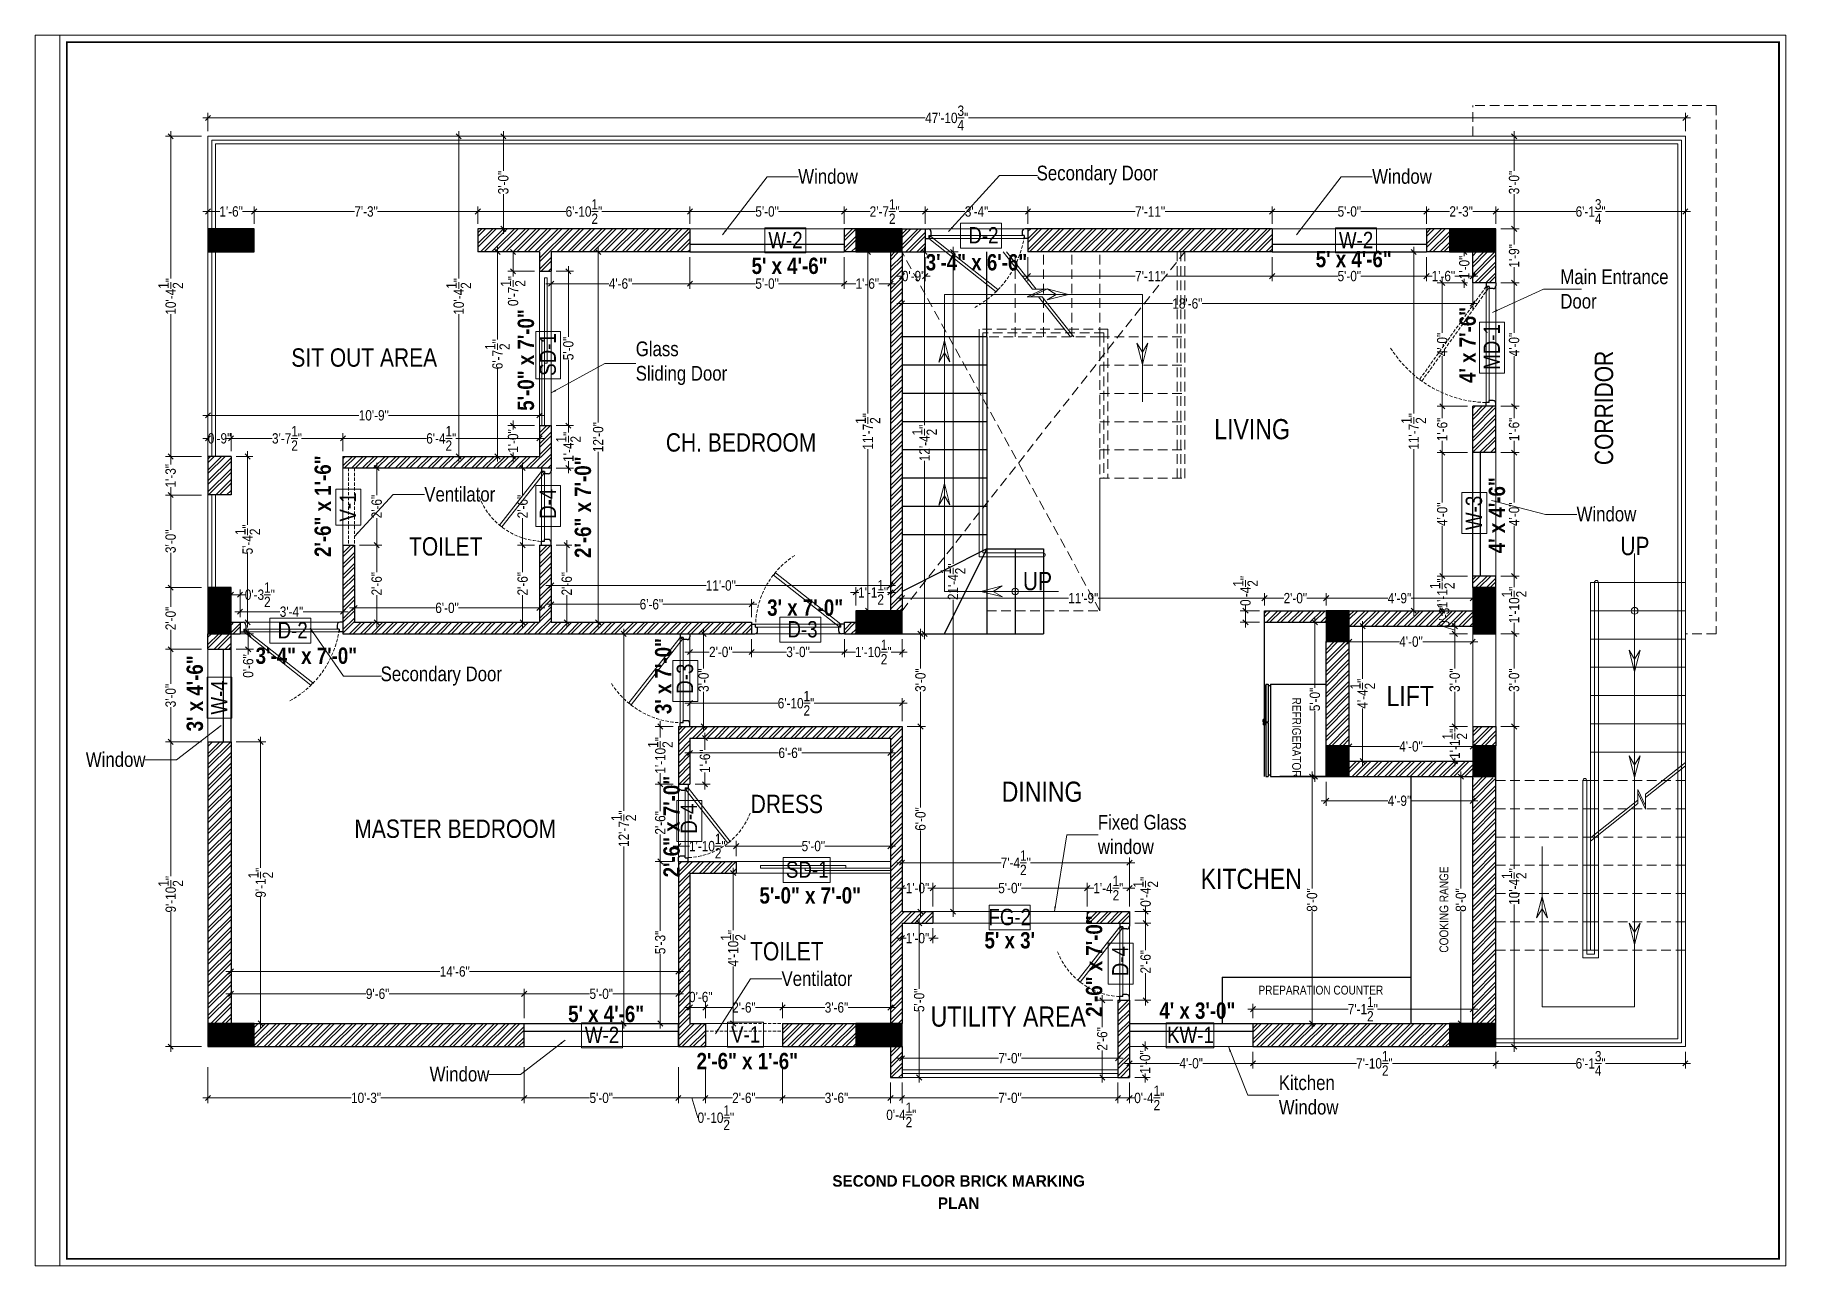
# Model space of a CAD drawing. Header units: millimetres. Extents: x 3295 to 3976, y 1437 to 1916.
import ezdxf

# ---------------------------------------------------------------- set-up
doc = ezdxf.new("R2010")
doc.units = ezdxf.units.MM
doc.linetypes.add('DASHED2', pattern=[0.375, 0.25, -0.125])
for name, color, linetype, lineweight in [('COLUMNS', 3, 'Continuous', 25), ('dimensions', 251, 'Continuous', 13), ('HATCH', 8, 'Continuous', 5), ('P-Furniture', 42, 'Continuous', 0), ('TEXT', 38, 'Continuous', 15), ('Title Sheet', 7, 'Continuous', 9), ('WALLS', 7, 'Continuous', 25), ('WIN', 124, 'Continuous', 9)]:
    doc.layers.add(name, color=color, linetype=linetype, lineweight=lineweight)
doc.layers.add('doors', color=251, linetype='Continuous')
doc.layers.add('FURNITURE', color=124, linetype='Continuous')
doc.styles.add('style1', font='bgothm.ttf')
doc.styles.add('Swiss-LT', font='swissc.ttf')
doc.dimstyles.new('INNER', dxfattribs={"dimtxt": 4, "dimasz": 2, "dimexe": 2, "dimexo": 2, "dimgap": 0, "dimtad": 0, "dimzin": 1, "dimdsep": 46, "dimlunit": 4, "dimtxsty": 'Swiss-LT', "dimblk": 'OBLIQUE', "dimcen": 0.125, "dimdle": 2, "dimclrd": 256, "dimclre": 256, "dimclrt": 7, "dimadec": 0, "dimazin": 0, "dimtfac": 1, "dimtofl": 0, "dimtmove": 0, "dimatfit": 3, "dimfxl": 12, "dimfxlon": 1, "dimtolj": 1, "dimtzin": 0, "dimlwd": -1, "dimlwe": -1, "dimarcsym": 0})
pattern_1 = [(45, (-325034.08293, 115213.30426), (-0.26516504294, 0.26516504294), [])]

msp = doc.modelspace()

# ---------------------------------------------------------------- texts
at = {"layer": 'TEXT', "color": 7, "style": 'Swiss-LT'}
for s, insert, char_height, attachment_point in [('\\A1;Window', (3591.854, 1860.83), 5.7024, 4), ('\\A1;Secondary Door', (3684.609, 1861.343), 5.7024, 4), ('\\A1;Window', (3815.118, 1860.83), 5.7024, 4), ('\\A1;Main Entrance\\PDoor', (3888.316, 1817.05), 5.7024, 4), ('\\A1;{\\C256;SIT OUT AREA}', (3423.034, 1790.405), 7.128, 5), ('\\A1;Glass \\PSliding Door', (3528.653, 1788.214), 5.7024, 4), ('\\A1;{\\C256;LIVING}', (3768.41, 1762.541), 7.8408, 5), ('\\A1;{\\C256;CH. BEDROOM}', (3569.631, 1757.381), 7.128, 5), ('\\A1;Ventilator', (3446.409, 1737.25), 5.7024, 4), ('\\A1;Window', (3894.648, 1729.545), 5.7024, 4), ('\\A1;{\\C256;TOILET}', (3454.755, 1716.964), 7.128, 5), ('\\A1;{\\C256;UP}', (3917.342, 1717.114), 7.128, 5), ('\\A1;{\\C256;UP}', (3684.929, 1703.479), 7.128, 5), ('\\A1;Secondary Door', (3429.411, 1666.583), 5.7024, 4), ('\\A1;{\\C256;LIFT}', (3829.948, 1658.836), 7.8408, 5), ('\\A1;Window', (3337.949, 1634.082), 5.7024, 6), ('\\A1;{\\C256;DINING}', (3686.719, 1621.564), 7.8408, 5), ('\\A1;{\\C256;DRESS}', (3587.437, 1616.808), 7.128, 5), ('\\A1;{\\C256;MASTER BEDROOM}', (3458.438, 1607.172), 7.128, 5), ('\\A1;Fixed Glass\\Pwindow', (3708.425, 1604.941), 5.7024, 4), ('\\A1;{\\C256;KITCHEN}', (3768.097, 1587.672), 7.8408, 5), ('\\A1;{\\C256;TOILET}', (3587.437, 1559.529), 7.128, 5), ('\\A1;Ventilator', (3585.359, 1548.875), 5.7024, 4), ('\\A1;{\\C256;PREPARATION COUNTER}', (3770.888, 1544.431), 3.42144, 4), ('\\A1;{\\C256;UTILITY AREA}', (3673.557, 1534.117), 7.8408, 5), ('\\A1;Window', (3471.712, 1511.75), 5.7024, 6), ('\\A1;Kitchen\\PWindow', (3778.805, 1503.653), 5.7024, 4)]:
    msp.add_mtext(s, dxfattribs=dict(at, insert=insert, char_height=char_height, attachment_point=attachment_point))
at = {"layer": 'TEXT', "color": 1, "attachment_point": 5, "style": 'Swiss-LT'}
for s, insert, char_height in [('\\A1;W-2', (3586.902, 1836.146), 6.351), ('\\A1;D-2', (3663.899, 1837.994), 6.351), ('\\A1;W-2', (3808.875, 1836.146), 6.351), ('\\A1;{\\fSwis721 Cn BT|b1|i0|c0|p34;5\' x 4\'-6"}', (3588.483, 1826.072), 6.35105), ('\\A1;{\\fSwis721 Cn BT|b1|i0|c0|p34;3\'-4" x 6\'-6"}', (3661.194, 1827.439), 6.35105), ('\\A1;{\\fSwis721 Cn BT|b1|i0|c0|p34;5\' x 4\'-6"}', (3807.954, 1828.69), 6.35105), ('\\A1;{\\fSwis721 Cn BT|b1|i0|c0|p34;3\' x 7\'-0"}', (3594.553, 1693.164), 6.35105), ('\\A1;D-2', (3395.195, 1684.403), 6.351), ('\\A1;D-3', (3593.54, 1684.746), 6.351), ('\\A1;{\\fSwis721 Cn BT|b1|i0|c0|p34;3\'-4" x 7\'-0"}', (3400.524, 1674.45), 6.35105), ('\\A1;SD-1', (3595.373, 1591.285), 6.351), ('\\A1;{\\fSwis721 Cn BT|b1|i0|c0|p34;5\'-0" x 7\'-0"}', (3596.533, 1581.236), 6.35105), ('\\A1;FG-2', (3674.141, 1572.84), 6.351), ("\\A1;{\\fSwis721 Cn BT|b1|i0|c0|p34;5' x 3'}", (3674.141, 1563.794), 6.35105), ('\\A1;{\\fSwis721 Cn BT|b1|i0|c0|p34;4\' x 3\'-0"}', (3747.123, 1536.445), 6.35105), ('\\A1;{\\fSwis721 Cn BT|b1|i0|c0|p34;5\' x 4\'-6"}', (3517.13, 1535.163), 6.35105), ('\\A1;W-2', (3515.549, 1527.018), 6.351), ('\\A1;V-1', (3571.398, 1527.239), 6.351), ('\\A1;KW-1', (3744.44, 1527.018), 6.351), ('\\A1;{\\fSwis721 Cn BT|b1|i0|c0|p34;2\'-6" x 1\'-6"}', (3572.048, 1516.829), 6.35105)]:
    msp.add_mtext(s, dxfattribs=dict(at, insert=insert, char_height=char_height))
at = {"layer": 'TEXT', "color": 1, "attachment_point": 5, "rotation": 90, "style": 'Swiss-LT'}
for s, insert, char_height in [('\\A1;{\\fSwis721 Cn BT|b1|i0|c0|p34;5\'-0" x 7\'-0"}', (3485.948, 1789.494), 6.35105), ('\\A1;{\\fSwis721 Cn BT|b1|i0|c0|p34;4\' x 7\'-6"}', (3852.307, 1795.339), 6.35105), ('\\A1;SD-1', (3494.446, 1791.63), 6.351), ('\\A1;MD-1', (3861.631, 1794.581), 6.351), ('\\A1;{\\fSwis721 Cn BT|b1|i0|c0|p34;2\'-6" x 1\'-6"}', (3406.933, 1732.632), 6.35105), ('\\A1;{\\fSwis721 Cn BT|b1|i0|c0|p34;2\'-6" x 7\'-0"}', (3508.125, 1732.241), 6.35105), ('\\A1;V-1', (3416.663, 1732.309), 6.351), ('\\A1;D-4', (3494.446, 1733.578), 6.351), ('\\A1;{\\fSwis721 Cn BT|b1|i0|c0|p34;4\' x 4\'-6"}', (3863.684, 1729.116), 6.35105), ('\\A1;W-3', (3854.737, 1730.037), 6.351), ('\\A1;{\\fSwis721 Cn BT|b1|i0|c0|p34;3\' x 7\'-0"}', (3539.389, 1666.564), 6.35105), ('\\A1;{\\fSwis721 Cn BT|b1|i0|c0|p34;3\' x 4\'-6"}', (3357.168, 1659.853), 6.35105), ('\\A1;D-3', (3547.807, 1665.552), 6.351), ('\\A1;W-4', (3366.595, 1658.272), 6.351), ('\\A1;{\\fSwis721 Cn BT|b1|i0|c0|p34;2\'-6" x 7\'-0"}', (3542.628, 1608.041), 6.35105), ('\\A1;D-4', (3549.312, 1611.135), 6.351), ('\\A1;{\\fSwis721 Cn BT|b1|i0|c0|p34;2\'-6" x 7\'-0"}', (3707.003, 1553.81), 6.35105), ('\\A1;D-4', (3717.162, 1555.693), 6.351)]:
    msp.add_mtext(s, dxfattribs=dict(at, insert=insert, char_height=char_height))
at = {"layer": 'TEXT', "color": 7, "style": 'Swiss-LT'}
for s, insert, char_height, attachment_point, rotation in [('\\A1;{\\C256;CORRIDOR}', (3905.344, 1770.853), 7.128, 5, 90), ('\\A1;{\\C256;REFRIGERATOR}', (3785.71, 1658.254), 3.42144, 4, 270), ('\\A1;{\\C256;COOKING RANGE}', (3843.07, 1559.02), 3.42144, 4, 90)]:
    msp.add_mtext(s, dxfattribs=dict(at, insert=insert, char_height=char_height, attachment_point=attachment_point, rotation=rotation))
at = {"layer": 'Title Sheet', "char_height": 4.43908, "attachment_point": 5, "style": 'style1'}
for s, insert in [('{\\fCentury Gothic|b1|i0|c0|p34;SECOND FLOOR BRICK MARKING}', (3654.262, 1470.222)), ('{\\fCentury Gothic|b1|i0|c0|p34;PLAN}', (3654.262, 1461.62))]:
    msp.add_mtext(s, dxfattribs=dict(at, insert=insert))

# ---------------------------------------------------------------- blocks, each defined once
blk = doc.blocks.new('_Oblique')
at = {"color": 0, "linetype": 'ByBlock', "lineweight": -2}
blk.add_line((-0.5, -0.5), (0.5, 0.5), dxfattribs=at)
blk = doc.blocks.new('*D231')
at = {"layer": 'Defpoints', "color": 0, "ltscale": 20, "transparency": 16777216}
for p in [(3347.74, 1640.99), (3362.24, 1640.99), (3362.24, 1522.49)]:
    blk.add_point(p, dxfattribs=at)
at = {"layer": 'dimensions', "ltscale": 20, "transparency": 16777216}
for p, q in [((3347.74, 1642.99), (3347.74, 1588.77)), ((3359.74, 1640.99), (3345.74, 1640.99)), ((3347.74, 1520.49), (3347.74, 1574.71)), ((3359.74, 1522.49), (3345.74, 1522.49))]:
    blk.add_line(p, q, dxfattribs=at)
at = {"layer": 'dimensions', "ltscale": 20, "transparency": 16777216, "xscale": 2, "yscale": 2, "zscale": 2}
for p, rotation in [((3347.74, 1640.99), 90), ((3347.74, 1522.49), 270)]:
    blk.add_blockref('_Oblique', p, dxfattribs=dict(at, rotation=rotation))
at = {"layer": 'dimensions', "color": 7, "ltscale": 20, "transparency": 16777216, "insert": (3347.74, 1581.74), "char_height": 4, "attachment_point": 5, "rotation": 90, "style": 'Swiss-LT'}
blk.add_mtext('\\A1;9\'-10{\\H1x;\\S1/2;}"', dxfattribs=at)
blk = doc.blocks.new('*D232')
at = {"layer": 'Defpoints', "color": 0, "ltscale": 20, "transparency": 16777216}
for p in [(3347.74, 1676.99), (3362.24, 1676.99), (3362.24, 1640.99)]:
    blk.add_point(p, dxfattribs=at)
at = {"layer": 'dimensions', "ltscale": 20, "transparency": 16777216}
for p, q in [((3359.74, 1676.99), (3345.74, 1676.99)), ((3347.74, 1678.99), (3347.74, 1663.51)), ((3347.74, 1638.99), (3347.74, 1654.48)), ((3359.74, 1640.99), (3345.74, 1640.99))]:
    blk.add_line(p, q, dxfattribs=at)
at = {"layer": 'dimensions', "ltscale": 20, "transparency": 16777216, "xscale": 2, "yscale": 2, "zscale": 2}
for p, rotation in [((3347.74, 1676.99), 90), ((3347.74, 1640.99), 270)]:
    blk.add_blockref('_Oblique', p, dxfattribs=dict(at, rotation=rotation))
at = {"layer": 'dimensions', "color": 7, "ltscale": 20, "transparency": 16777216, "insert": (3347.74, 1658.99), "char_height": 4, "attachment_point": 5, "rotation": 90, "style": 'Swiss-LT'}
blk.add_mtext('\\A1;3\'-0"', dxfattribs=at)
blk = doc.blocks.new('*D233')
at = {"layer": 'Defpoints', "color": 0, "ltscale": 20, "transparency": 16777216}
for p in [(3347.74, 1700.99), (3362.24, 1700.99), (3362.24, 1676.99)]:
    blk.add_point(p, dxfattribs=at)
at = {"layer": 'dimensions', "ltscale": 20, "transparency": 16777216}
for p, q in [((3347.74, 1702.99), (3347.74, 1693.49)), ((3359.74, 1700.99), (3345.74, 1700.99)), ((3347.74, 1674.99), (3347.74, 1684.5)), ((3359.74, 1676.99), (3345.74, 1676.99))]:
    blk.add_line(p, q, dxfattribs=at)
at = {"layer": 'dimensions', "ltscale": 20, "transparency": 16777216, "xscale": 2, "yscale": 2, "zscale": 2}
for p, rotation in [((3347.74, 1700.99), 90), ((3347.74, 1676.99), 270)]:
    blk.add_blockref('_Oblique', p, dxfattribs=dict(at, rotation=rotation))
at = {"layer": 'dimensions', "color": 7, "ltscale": 20, "transparency": 16777216, "insert": (3347.74, 1688.99), "char_height": 4, "attachment_point": 5, "rotation": 90, "style": 'Swiss-LT'}
blk.add_mtext('\\A1;2\'-0"', dxfattribs=at)
blk = doc.blocks.new('*D234')
at = {"layer": 'Defpoints', "color": 0, "ltscale": 20, "transparency": 16777216}
for p in [(3347.74, 1736.99), (3362.24, 1736.99), (3362.24, 1700.99)]:
    blk.add_point(p, dxfattribs=at)
at = {"layer": 'dimensions', "ltscale": 20, "transparency": 16777216}
for p, q in [((3359.74, 1736.99), (3345.74, 1736.99)), ((3347.74, 1738.99), (3347.74, 1723.51)), ((3347.74, 1698.99), (3347.74, 1714.48)), ((3359.74, 1700.99), (3345.74, 1700.99))]:
    blk.add_line(p, q, dxfattribs=at)
at = {"layer": 'dimensions', "ltscale": 20, "transparency": 16777216, "xscale": 2, "yscale": 2, "zscale": 2}
for p, rotation in [((3347.74, 1736.99), 90), ((3347.74, 1700.99), 270)]:
    blk.add_blockref('_Oblique', p, dxfattribs=dict(at, rotation=rotation))
at = {"layer": 'dimensions', "color": 7, "ltscale": 20, "transparency": 16777216, "insert": (3347.74, 1718.99), "char_height": 4, "attachment_point": 5, "rotation": 90, "style": 'Swiss-LT'}
blk.add_mtext('\\A1;3\'-0"', dxfattribs=at)
blk = doc.blocks.new('*D235')
at = {"layer": 'Defpoints', "color": 0, "ltscale": 20, "transparency": 16777216}
for p in [(3347.74, 1751.99), (3362.24, 1751.99), (3362.24, 1736.99)]:
    blk.add_point(p, dxfattribs=at)
at = {"layer": 'dimensions', "ltscale": 20, "transparency": 16777216}
for p, q in [((3359.74, 1751.99), (3345.74, 1751.99)), ((3347.74, 1753.99), (3347.74, 1748.91)), ((3359.74, 1736.99), (3345.74, 1736.99)), ((3347.74, 1734.99), (3347.74, 1740.07))]:
    blk.add_line(p, q, dxfattribs=at)
at = {"layer": 'dimensions', "ltscale": 20, "transparency": 16777216, "xscale": 2, "yscale": 2, "zscale": 2}
for p, rotation in [((3347.74, 1751.99), 90), ((3347.74, 1736.99), 270)]:
    blk.add_blockref('_Oblique', p, dxfattribs=dict(at, rotation=rotation))
at = {"layer": 'dimensions', "color": 7, "ltscale": 20, "transparency": 16777216, "insert": (3347.74, 1744.49), "char_height": 4, "attachment_point": 5, "rotation": 90, "style": 'Swiss-LT'}
blk.add_mtext('\\A1;1\'-3"', dxfattribs=at)
blk = doc.blocks.new('*D236')
at = {"layer": 'Defpoints', "color": 0, "ltscale": 20, "transparency": 16777216}
for p in [(3347.74, 1876.49), (3362.24, 1876.49), (3362.24, 1751.99)]:
    blk.add_point(p, dxfattribs=at)
at = {"layer": 'dimensions', "ltscale": 20, "transparency": 16777216}
for p, q in [((3359.74, 1876.49), (3345.74, 1876.49)), ((3347.74, 1878.49), (3347.74, 1821.18)), ((3347.74, 1749.99), (3347.74, 1807.31)), ((3359.74, 1751.99), (3345.74, 1751.99))]:
    blk.add_line(p, q, dxfattribs=at)
at = {"layer": 'dimensions', "ltscale": 20, "transparency": 16777216, "xscale": 2, "yscale": 2, "zscale": 2}
for p, rotation in [((3347.74, 1876.49), 90), ((3347.74, 1751.99), 270)]:
    blk.add_blockref('_Oblique', p, dxfattribs=dict(at, rotation=rotation))
at = {"layer": 'dimensions', "color": 7, "ltscale": 20, "transparency": 16777216, "insert": (3347.74, 1814.24), "char_height": 4, "attachment_point": 5, "rotation": 90, "style": 'Swiss-LT'}
blk.add_mtext('\\A1;10\'-4{\\H1x;\\S1/2;}"', dxfattribs=at)
blk = doc.blocks.new('*D237')
at = {"layer": 'Defpoints', "color": 0, "ltscale": 20, "transparency": 16777216}
for p in [(3362.24, 1847.23), (3362.24, 1840.49), (3380.24, 1840.49)]:
    blk.add_point(p, dxfattribs=at)
at = {"layer": 'dimensions', "ltscale": 20, "transparency": 16777216}
for p, q in [((3360.24, 1847.23), (3366.82, 1847.23)), ((3362.24, 1842.49), (3362.24, 1849.23)), ((3382.24, 1847.23), (3375.66, 1847.23)), ((3380.24, 1842.49), (3380.24, 1849.23))]:
    blk.add_line(p, q, dxfattribs=at)
at = {"layer": 'dimensions', "ltscale": 20, "transparency": 16777216, "xscale": 2, "yscale": 2, "zscale": 2, "rotation": 180}
blk.add_blockref('_Oblique', (3362.24, 1847.23), dxfattribs=at)
at = {"layer": 'dimensions', "ltscale": 20, "transparency": 16777216, "xscale": 2, "yscale": 2, "zscale": 2}
blk.add_blockref('_Oblique', (3380.24, 1847.23), dxfattribs=at)
at = {"layer": 'dimensions', "color": 7, "ltscale": 20, "transparency": 16777216, "insert": (3371.24, 1847.23), "char_height": 4, "attachment_point": 5, "style": 'Swiss-LT'}
blk.add_mtext('\\A1;1\'-6"', dxfattribs=at)
blk = doc.blocks.new('*D238')
at = {"layer": 'Defpoints', "color": 0, "ltscale": 20, "transparency": 16777216}
for p in [(3467.24, 1847.23), (3380.24, 1840.49), (3467.24, 1840.49)]:
    blk.add_point(p, dxfattribs=at)
at = {"layer": 'dimensions', "ltscale": 20, "transparency": 16777216}
for p, q in [((3378.24, 1847.23), (3419.24, 1847.23)), ((3380.24, 1842.49), (3380.24, 1849.23)), ((3469.24, 1847.23), (3428.24, 1847.23)), ((3467.24, 1842.49), (3467.24, 1849.23))]:
    blk.add_line(p, q, dxfattribs=at)
at = {"layer": 'dimensions', "ltscale": 20, "transparency": 16777216, "xscale": 2, "yscale": 2, "zscale": 2, "rotation": 180}
blk.add_blockref('_Oblique', (3380.24, 1847.23), dxfattribs=at)
at = {"layer": 'dimensions', "ltscale": 20, "transparency": 16777216, "xscale": 2, "yscale": 2, "zscale": 2}
blk.add_blockref('_Oblique', (3467.24, 1847.23), dxfattribs=at)
at = {"layer": 'dimensions', "color": 7, "ltscale": 20, "transparency": 16777216, "insert": (3423.74, 1847.23), "char_height": 4, "attachment_point": 5, "style": 'Swiss-LT'}
blk.add_mtext('\\A1;7\'-3"', dxfattribs=at)
blk = doc.blocks.new('*D239')
at = {"layer": 'Defpoints', "color": 0, "ltscale": 20, "transparency": 16777216}
for p in [(3549.74, 1847.23), (3467.24, 1840.49), (3549.74, 1840.49)]:
    blk.add_point(p, dxfattribs=at)
at = {"layer": 'dimensions', "ltscale": 20, "transparency": 16777216}
for p, q in [((3465.24, 1847.23), (3501.48, 1847.23)), ((3467.24, 1842.49), (3467.24, 1849.23)), ((3551.74, 1847.23), (3515.5, 1847.23)), ((3549.74, 1842.49), (3549.74, 1849.23))]:
    blk.add_line(p, q, dxfattribs=at)
at = {"layer": 'dimensions', "ltscale": 20, "transparency": 16777216, "xscale": 2, "yscale": 2, "zscale": 2, "rotation": 180}
blk.add_blockref('_Oblique', (3467.24, 1847.23), dxfattribs=at)
at = {"layer": 'dimensions', "ltscale": 20, "transparency": 16777216, "xscale": 2, "yscale": 2, "zscale": 2}
blk.add_blockref('_Oblique', (3549.74, 1847.23), dxfattribs=at)
at = {"layer": 'dimensions', "color": 7, "ltscale": 20, "transparency": 16777216, "insert": (3508.49, 1847.23), "char_height": 4, "attachment_point": 5, "style": 'Swiss-LT'}
blk.add_mtext('\\A1;6\'-10{\\H1x;\\S1/2;}"', dxfattribs=at)
blk = doc.blocks.new('*D240')
at = {"layer": 'Defpoints', "color": 0, "ltscale": 20, "transparency": 16777216}
for p in [(3609.74, 1847.23), (3549.74, 1840.49), (3609.74, 1840.49)]:
    blk.add_point(p, dxfattribs=at)
at = {"layer": 'dimensions', "ltscale": 20, "transparency": 16777216}
for p, q in [((3547.74, 1847.23), (3575.23, 1847.23)), ((3549.74, 1842.49), (3549.74, 1849.23)), ((3611.74, 1847.23), (3584.24, 1847.23)), ((3609.74, 1842.49), (3609.74, 1849.23))]:
    blk.add_line(p, q, dxfattribs=at)
at = {"layer": 'dimensions', "ltscale": 20, "transparency": 16777216, "xscale": 2, "yscale": 2, "zscale": 2, "rotation": 180}
blk.add_blockref('_Oblique', (3549.74, 1847.23), dxfattribs=at)
at = {"layer": 'dimensions', "ltscale": 20, "transparency": 16777216, "xscale": 2, "yscale": 2, "zscale": 2}
blk.add_blockref('_Oblique', (3609.74, 1847.23), dxfattribs=at)
at = {"layer": 'dimensions', "color": 7, "ltscale": 20, "transparency": 16777216, "insert": (3579.74, 1847.23), "char_height": 4, "attachment_point": 5, "style": 'Swiss-LT'}
blk.add_mtext('\\A1;5\'-0"', dxfattribs=at)
blk = doc.blocks.new('*D241')
at = {"layer": 'Defpoints', "color": 0, "ltscale": 20, "transparency": 16777216}
for p in [(3641.24, 1847.23), (3609.74, 1840.49), (3641.24, 1840.49)]:
    blk.add_point(p, dxfattribs=at)
at = {"layer": 'dimensions', "ltscale": 20, "transparency": 16777216}
for p, q in [((3607.74, 1847.23), (3619.81, 1847.23)), ((3609.74, 1842.49), (3609.74, 1849.23)), ((3643.24, 1847.23), (3631.17, 1847.23)), ((3641.24, 1842.49), (3641.24, 1849.23))]:
    blk.add_line(p, q, dxfattribs=at)
at = {"layer": 'dimensions', "ltscale": 20, "transparency": 16777216, "xscale": 2, "yscale": 2, "zscale": 2, "rotation": 180}
blk.add_blockref('_Oblique', (3609.74, 1847.23), dxfattribs=at)
at = {"layer": 'dimensions', "ltscale": 20, "transparency": 16777216, "xscale": 2, "yscale": 2, "zscale": 2}
blk.add_blockref('_Oblique', (3641.24, 1847.23), dxfattribs=at)
at = {"layer": 'dimensions', "color": 7, "ltscale": 20, "transparency": 16777216, "insert": (3625.49, 1847.23), "char_height": 4, "attachment_point": 5, "style": 'Swiss-LT'}
blk.add_mtext('\\A1;2\'-7{\\H1x;\\S1/2;}"', dxfattribs=at)
blk = doc.blocks.new('*D242')
at = {"layer": 'Defpoints', "color": 0, "ltscale": 20, "transparency": 16777216}
for p in [(3681.24, 1847.23), (3641.24, 1840.49), (3681.24, 1840.49)]:
    blk.add_point(p, dxfattribs=at)
at = {"layer": 'dimensions', "ltscale": 20, "transparency": 16777216}
for p, q in [((3639.24, 1847.23), (3656.72, 1847.23)), ((3641.24, 1842.49), (3641.24, 1849.23)), ((3683.24, 1847.23), (3665.75, 1847.23)), ((3681.24, 1842.49), (3681.24, 1849.23))]:
    blk.add_line(p, q, dxfattribs=at)
at = {"layer": 'dimensions', "ltscale": 20, "transparency": 16777216, "xscale": 2, "yscale": 2, "zscale": 2, "rotation": 180}
blk.add_blockref('_Oblique', (3641.24, 1847.23), dxfattribs=at)
at = {"layer": 'dimensions', "ltscale": 20, "transparency": 16777216, "xscale": 2, "yscale": 2, "zscale": 2}
blk.add_blockref('_Oblique', (3681.24, 1847.23), dxfattribs=at)
at = {"layer": 'dimensions', "color": 7, "ltscale": 20, "transparency": 16777216, "insert": (3661.24, 1847.23), "char_height": 4, "attachment_point": 5, "style": 'Swiss-LT'}
blk.add_mtext('\\A1;3\'-4"', dxfattribs=at)
blk = doc.blocks.new('*D243')
at = {"layer": 'Defpoints', "color": 0, "ltscale": 20, "transparency": 16777216}
for p in [(3776.24, 1847.23), (3681.24, 1840.49), (3776.24, 1840.49)]:
    blk.add_point(p, dxfattribs=at)
at = {"layer": 'dimensions', "ltscale": 20, "transparency": 16777216}
for p, q in [((3679.24, 1847.23), (3722.91, 1847.23)), ((3681.24, 1842.49), (3681.24, 1849.23)), ((3778.24, 1847.23), (3734.56, 1847.23)), ((3776.24, 1842.49), (3776.24, 1849.23))]:
    blk.add_line(p, q, dxfattribs=at)
at = {"layer": 'dimensions', "ltscale": 20, "transparency": 16777216, "xscale": 2, "yscale": 2, "zscale": 2, "rotation": 180}
blk.add_blockref('_Oblique', (3681.24, 1847.23), dxfattribs=at)
at = {"layer": 'dimensions', "ltscale": 20, "transparency": 16777216, "xscale": 2, "yscale": 2, "zscale": 2}
blk.add_blockref('_Oblique', (3776.24, 1847.23), dxfattribs=at)
at = {"layer": 'dimensions', "color": 7, "ltscale": 20, "transparency": 16777216, "insert": (3728.74, 1847.23), "char_height": 4, "attachment_point": 5, "style": 'Swiss-LT'}
blk.add_mtext('\\A1;7\'-11"', dxfattribs=at)
blk = doc.blocks.new('*D244')
at = {"layer": 'Defpoints', "color": 0, "ltscale": 20, "transparency": 16777216}
for p in [(3836.24, 1847.23), (3776.24, 1840.49), (3836.24, 1840.49)]:
    blk.add_point(p, dxfattribs=at)
at = {"layer": 'dimensions', "ltscale": 20, "transparency": 16777216}
for p, q in [((3774.24, 1847.23), (3801.73, 1847.23)), ((3776.24, 1842.49), (3776.24, 1849.23)), ((3838.24, 1847.23), (3810.74, 1847.23)), ((3836.24, 1842.49), (3836.24, 1849.23))]:
    blk.add_line(p, q, dxfattribs=at)
at = {"layer": 'dimensions', "ltscale": 20, "transparency": 16777216, "xscale": 2, "yscale": 2, "zscale": 2, "rotation": 180}
blk.add_blockref('_Oblique', (3776.24, 1847.23), dxfattribs=at)
at = {"layer": 'dimensions', "ltscale": 20, "transparency": 16777216, "xscale": 2, "yscale": 2, "zscale": 2}
blk.add_blockref('_Oblique', (3836.24, 1847.23), dxfattribs=at)
at = {"layer": 'dimensions', "color": 7, "ltscale": 20, "transparency": 16777216, "insert": (3806.24, 1847.23), "char_height": 4, "attachment_point": 5, "style": 'Swiss-LT'}
blk.add_mtext('\\A1;5\'-0"', dxfattribs=at)
blk = doc.blocks.new('*D245')
at = {"layer": 'Defpoints', "color": 0, "ltscale": 20, "transparency": 16777216}
for p in [(3863.24, 1847.23), (3836.24, 1840.49), (3863.24, 1840.49)]:
    blk.add_point(p, dxfattribs=at)
at = {"layer": 'dimensions', "ltscale": 20, "transparency": 16777216}
for p, q in [((3834.24, 1847.23), (3845.25, 1847.23)), ((3836.24, 1842.49), (3836.24, 1849.23)), ((3865.24, 1847.23), (3854.23, 1847.23)), ((3863.24, 1842.49), (3863.24, 1849.23))]:
    blk.add_line(p, q, dxfattribs=at)
at = {"layer": 'dimensions', "ltscale": 20, "transparency": 16777216, "xscale": 2, "yscale": 2, "zscale": 2, "rotation": 180}
blk.add_blockref('_Oblique', (3836.24, 1847.23), dxfattribs=at)
at = {"layer": 'dimensions', "ltscale": 20, "transparency": 16777216, "xscale": 2, "yscale": 2, "zscale": 2}
blk.add_blockref('_Oblique', (3863.24, 1847.23), dxfattribs=at)
at = {"layer": 'dimensions', "color": 7, "ltscale": 20, "transparency": 16777216, "insert": (3849.74, 1847.23), "char_height": 4, "attachment_point": 5, "style": 'Swiss-LT'}
blk.add_mtext('\\A1;2\'-3"', dxfattribs=at)
blk = doc.blocks.new('*D246')
at = {"layer": 'Defpoints', "color": 0, "ltscale": 20, "transparency": 16777216}
for p in [(3936.99, 1847.23), (3863.24, 1840.49), (3936.99, 1836.99)]:
    blk.add_point(p, dxfattribs=at)
at = {"layer": 'dimensions', "ltscale": 20, "transparency": 16777216}
for p, q in [((3861.24, 1847.23), (3894.37, 1847.23)), ((3863.24, 1842.49), (3863.24, 1849.23)), ((3938.99, 1847.23), (3905.85, 1847.23)), ((3936.99, 1838.99), (3936.99, 1849.23))]:
    blk.add_line(p, q, dxfattribs=at)
at = {"layer": 'dimensions', "ltscale": 20, "transparency": 16777216, "xscale": 2, "yscale": 2, "zscale": 2, "rotation": 180}
blk.add_blockref('_Oblique', (3863.24, 1847.23), dxfattribs=at)
at = {"layer": 'dimensions', "ltscale": 20, "transparency": 16777216, "xscale": 2, "yscale": 2, "zscale": 2}
blk.add_blockref('_Oblique', (3936.99, 1847.23), dxfattribs=at)
at = {"layer": 'dimensions', "color": 7, "ltscale": 20, "transparency": 16777216, "insert": (3900.11, 1847.23), "char_height": 4, "attachment_point": 5, "style": 'Swiss-LT'}
blk.add_mtext('\\A1;6\'-1{\\H1x;\\S3/4;}"', dxfattribs=at)
blk = doc.blocks.new('*D247')
at = {"layer": 'Defpoints', "color": 0, "ltscale": 20, "transparency": 16777216}
for p in [(3863.24, 1840.49), (3863.24, 1819.49), (3870.35, 1819.49)]:
    blk.add_point(p, dxfattribs=at)
at = {"layer": 'dimensions', "ltscale": 20, "transparency": 16777216}
for p, q in [((3865.24, 1840.49), (3872.35, 1840.49)), ((3870.35, 1842.49), (3870.35, 1834.41)), ((3870.35, 1817.49), (3870.35, 1825.57)), ((3865.24, 1819.49), (3872.35, 1819.49))]:
    blk.add_line(p, q, dxfattribs=at)
at = {"layer": 'dimensions', "ltscale": 20, "transparency": 16777216, "xscale": 2, "yscale": 2, "zscale": 2}
for p, rotation in [((3870.35, 1840.49), 90), ((3870.35, 1819.49), 270)]:
    blk.add_blockref('_Oblique', p, dxfattribs=dict(at, rotation=rotation))
at = {"layer": 'dimensions', "color": 7, "ltscale": 20, "transparency": 16777216, "insert": (3870.35, 1829.99), "char_height": 4, "attachment_point": 5, "rotation": 90, "style": 'Swiss-LT'}
blk.add_mtext('\\A1;1\'-9"', dxfattribs=at)
blk = doc.blocks.new('*D248')
at = {"layer": 'Defpoints', "color": 0, "ltscale": 20, "transparency": 16777216}
for p in [(3866.82, 1876.49), (3870.35, 1876.49), (3863.24, 1840.49)]:
    blk.add_point(p, dxfattribs=at)
at = {"layer": 'dimensions', "ltscale": 20, "transparency": 16777216}
for p, q in [((3868.82, 1876.49), (3872.35, 1876.49)), ((3870.35, 1878.49), (3870.35, 1863.01)), ((3870.35, 1838.49), (3870.35, 1853.98)), ((3865.24, 1840.49), (3872.35, 1840.49))]:
    blk.add_line(p, q, dxfattribs=at)
at = {"layer": 'dimensions', "ltscale": 20, "transparency": 16777216, "xscale": 2, "yscale": 2, "zscale": 2}
for p, rotation in [((3870.35, 1876.49), 90), ((3870.35, 1840.49), 270)]:
    blk.add_blockref('_Oblique', p, dxfattribs=dict(at, rotation=rotation))
at = {"layer": 'dimensions', "color": 7, "ltscale": 20, "transparency": 16777216, "insert": (3870.35, 1858.49), "char_height": 4, "attachment_point": 5, "rotation": 90, "style": 'Swiss-LT'}
blk.add_mtext('\\A1;3\'-0"', dxfattribs=at)
blk = doc.blocks.new('*D249')
at = {"layer": 'Defpoints', "color": 0, "ltscale": 20, "transparency": 16777216}
for p in [(3863.24, 1819.49), (3863.24, 1771.49), (3870.35, 1771.49)]:
    blk.add_point(p, dxfattribs=at)
at = {"layer": 'dimensions', "ltscale": 20, "transparency": 16777216}
for p, q in [((3865.24, 1819.49), (3872.35, 1819.49)), ((3870.35, 1821.49), (3870.35, 1800.03)), ((3870.35, 1769.49), (3870.35, 1790.96)), ((3865.24, 1771.49), (3872.35, 1771.49))]:
    blk.add_line(p, q, dxfattribs=at)
at = {"layer": 'dimensions', "ltscale": 20, "transparency": 16777216, "xscale": 2, "yscale": 2, "zscale": 2}
for p, rotation in [((3870.35, 1819.49), 90), ((3870.35, 1771.49), 270)]:
    blk.add_blockref('_Oblique', p, dxfattribs=dict(at, rotation=rotation))
at = {"layer": 'dimensions', "color": 7, "ltscale": 20, "transparency": 16777216, "insert": (3870.35, 1795.49), "char_height": 4, "attachment_point": 5, "rotation": 90, "style": 'Swiss-LT'}
blk.add_mtext('\\A1;4\'-0"', dxfattribs=at)
blk = doc.blocks.new('*D250')
at = {"layer": 'Defpoints', "color": 0, "ltscale": 20, "transparency": 16777216}
for p in [(3863.24, 1682.99), (3863.24, 1646.99), (3870.35, 1646.99)]:
    blk.add_point(p, dxfattribs=at)
at = {"layer": 'dimensions', "ltscale": 20, "transparency": 16777216}
for p, q in [((3865.24, 1682.99), (3872.35, 1682.99)), ((3870.35, 1684.99), (3870.35, 1669.51)), ((3870.35, 1644.99), (3870.35, 1660.48)), ((3865.24, 1646.99), (3872.35, 1646.99))]:
    blk.add_line(p, q, dxfattribs=at)
at = {"layer": 'dimensions', "ltscale": 20, "transparency": 16777216, "xscale": 2, "yscale": 2, "zscale": 2}
for p, rotation in [((3870.35, 1682.99), 90), ((3870.35, 1646.99), 270)]:
    blk.add_blockref('_Oblique', p, dxfattribs=dict(at, rotation=rotation))
at = {"layer": 'dimensions', "color": 7, "ltscale": 20, "transparency": 16777216, "insert": (3870.35, 1664.99), "char_height": 4, "attachment_point": 5, "rotation": 90, "style": 'Swiss-LT'}
blk.add_mtext('\\A1;3\'-0"', dxfattribs=at)
blk = doc.blocks.new('*D251')
at = {"layer": 'Defpoints', "color": 0, "ltscale": 20, "transparency": 16777216}
for p in [(3806.24, 1685.99), (3854.24, 1685.99), (3806.24, 1679.95)]:
    blk.add_point(p, dxfattribs=at)
at = {"layer": 'dimensions', "ltscale": 20, "transparency": 16777216}
for p, q in [((3806.24, 1683.99), (3806.24, 1677.95)), ((3854.24, 1683.99), (3854.24, 1677.95)), ((3804.24, 1679.95), (3825.7, 1679.95)), ((3856.24, 1679.95), (3834.78, 1679.95))]:
    blk.add_line(p, q, dxfattribs=at)
at = {"layer": 'dimensions', "ltscale": 20, "transparency": 16777216, "xscale": 2, "yscale": 2, "zscale": 2, "rotation": 180}
blk.add_blockref('_Oblique', (3806.24, 1679.95), dxfattribs=at)
at = {"layer": 'dimensions', "ltscale": 20, "transparency": 16777216, "xscale": 2, "yscale": 2, "zscale": 2}
blk.add_blockref('_Oblique', (3854.24, 1679.95), dxfattribs=at)
at = {"layer": 'dimensions', "color": 7, "ltscale": 20, "transparency": 16777216, "insert": (3830.24, 1679.95), "char_height": 4, "attachment_point": 5, "style": 'Swiss-LT'}
blk.add_mtext('\\A1;4\'-0"', dxfattribs=at)
blk = doc.blocks.new('*D252')
at = {"layer": 'Defpoints', "color": 0, "ltscale": 20, "transparency": 16777216}
for p in [(3809.47, 1685.99), (3806.24, 1633.49), (3811.42, 1633.49)]:
    blk.add_point(p, dxfattribs=at)
at = {"layer": 'dimensions', "ltscale": 20, "transparency": 16777216}
for p, q in [((3811.42, 1687.99), (3811.42, 1665.47)), ((3811.42, 1685.99), (3813.42, 1685.99)), ((3811.42, 1631.49), (3811.42, 1654.02)), ((3808.24, 1633.49), (3813.42, 1633.49))]:
    blk.add_line(p, q, dxfattribs=at)
at = {"layer": 'dimensions', "ltscale": 20, "transparency": 16777216, "xscale": 2, "yscale": 2, "zscale": 2}
for p, rotation in [((3811.42, 1685.99), 90), ((3811.42, 1633.49), 270)]:
    blk.add_blockref('_Oblique', p, dxfattribs=dict(at, rotation=rotation))
at = {"layer": 'dimensions', "color": 7, "ltscale": 20, "transparency": 16777216, "insert": (3811.42, 1659.74), "char_height": 4, "attachment_point": 5, "rotation": 90, "style": 'Swiss-LT'}
blk.add_mtext('\\A1;4\'-4{\\H1x;\\S1/2;}"', dxfattribs=at)
blk = doc.blocks.new('*D253')
at = {"layer": 'Defpoints', "color": 0, "ltscale": 20, "transparency": 16777216}
for p in [(3806.24, 1639.21), (3806.24, 1633.49), (3854.24, 1633.49)]:
    blk.add_point(p, dxfattribs=at)
at = {"layer": 'dimensions', "ltscale": 20, "transparency": 16777216}
for p, q in [((3804.24, 1639.21), (3825.7, 1639.21)), ((3806.24, 1635.49), (3806.24, 1641.21)), ((3856.24, 1639.21), (3834.78, 1639.21)), ((3854.24, 1635.49), (3854.24, 1641.21))]:
    blk.add_line(p, q, dxfattribs=at)
at = {"layer": 'dimensions', "ltscale": 20, "transparency": 16777216, "xscale": 2, "yscale": 2, "zscale": 2, "rotation": 180}
blk.add_blockref('_Oblique', (3806.24, 1639.21), dxfattribs=at)
at = {"layer": 'dimensions', "ltscale": 20, "transparency": 16777216, "xscale": 2, "yscale": 2, "zscale": 2}
blk.add_blockref('_Oblique', (3854.24, 1639.21), dxfattribs=at)
at = {"layer": 'dimensions', "color": 7, "ltscale": 20, "transparency": 16777216, "insert": (3830.24, 1639.21), "char_height": 4, "attachment_point": 5, "style": 'Swiss-LT'}
blk.add_mtext('\\A1;4\'-0"', dxfattribs=at)
blk = doc.blocks.new('*D254')
at = {"layer": 'Defpoints', "color": 0, "ltscale": 20, "transparency": 16777216}
for p in [(3847.26, 1646.99), (3854.24, 1646.99), (3848.48, 1633.49)]:
    blk.add_point(p, dxfattribs=at)
at = {"layer": 'dimensions', "ltscale": 20, "transparency": 16777216}
for p, q in [((3847.26, 1648.99), (3847.26, 1645.85)), ((3852.24, 1646.99), (3845.26, 1646.99)), ((3847.26, 1633.49), (3845.26, 1633.49)), ((3847.26, 1631.49), (3847.26, 1634.64))]:
    blk.add_line(p, q, dxfattribs=at)
at = {"layer": 'dimensions', "ltscale": 20, "transparency": 16777216, "xscale": 2, "yscale": 2, "zscale": 2}
for p, rotation in [((3847.26, 1646.99), 90), ((3847.26, 1633.49), 270)]:
    blk.add_blockref('_Oblique', p, dxfattribs=dict(at, rotation=rotation))
at = {"layer": 'dimensions', "color": 7, "ltscale": 20, "transparency": 16777216, "insert": (3847.26, 1640.24), "char_height": 4, "attachment_point": 5, "rotation": 90, "style": 'Swiss-LT'}
blk.add_mtext('\\A1;1\'-1{\\H1x;\\S1/2;}"', dxfattribs=at)
blk = doc.blocks.new('*D255')
at = {"layer": 'Defpoints', "color": 0, "ltscale": 20, "transparency": 16777216}
for p in [(3847.26, 1682.99), (3854.24, 1682.99), (3854.24, 1646.99)]:
    blk.add_point(p, dxfattribs=at)
at = {"layer": 'dimensions', "ltscale": 20, "transparency": 16777216}
for p, q in [((3852.24, 1682.99), (3845.26, 1682.99)), ((3847.26, 1684.99), (3847.26, 1669.51)), ((3847.26, 1644.99), (3847.26, 1660.48)), ((3852.24, 1646.99), (3845.26, 1646.99))]:
    blk.add_line(p, q, dxfattribs=at)
at = {"layer": 'dimensions', "ltscale": 20, "transparency": 16777216, "xscale": 2, "yscale": 2, "zscale": 2}
for p, rotation in [((3847.26, 1682.99), 90), ((3847.26, 1646.99), 270)]:
    blk.add_blockref('_Oblique', p, dxfattribs=dict(at, rotation=rotation))
at = {"layer": 'dimensions', "color": 7, "ltscale": 20, "transparency": 16777216, "insert": (3847.26, 1664.99), "char_height": 4, "attachment_point": 5, "rotation": 90, "style": 'Swiss-LT'}
blk.add_mtext('\\A1;3\'-0"', dxfattribs=at)
blk = doc.blocks.new('*D256')
at = {"layer": 'Defpoints', "color": 0, "ltscale": 20, "transparency": 16777216}
for p in [(3847.26, 1685.99), (3854.24, 1685.99), (3854.24, 1682.99)]:
    blk.add_point(p, dxfattribs=at)
at = {"layer": 'dimensions', "ltscale": 20, "transparency": 16777216}
for p, q in [((3847.26, 1684.49), (3843.21, 1685.71)), ((3852.24, 1685.99), (3845.26, 1685.99)), ((3852.24, 1682.99), (3845.26, 1682.99)), ((3847.26, 1680.99), (3847.26, 1687.99))]:
    blk.add_line(p, q, dxfattribs=at)
at = {"layer": 'dimensions', "ltscale": 20, "transparency": 16777216, "xscale": 2, "yscale": 2, "zscale": 2}
for p, rotation in [((3847.26, 1685.99), 90), ((3847.26, 1682.99), 270)]:
    blk.add_blockref('_Oblique', p, dxfattribs=dict(at, rotation=rotation))
at = {"layer": 'dimensions', "color": 7, "ltscale": 20, "transparency": 16777216, "insert": (3843.21, 1690.21), "char_height": 4, "attachment_point": 5, "rotation": 90, "style": 'Swiss-LT'}
blk.add_mtext('\\A1;0\'-3"', dxfattribs=at)
blk = doc.blocks.new('*D257')
at = {"layer": 'Defpoints', "color": 0, "ltscale": 20, "transparency": 16777216}
for p in [(3854.24, 1831.49), (3850.98, 1819.49), (3854.24, 1819.49)]:
    blk.add_point(p, dxfattribs=at)
at = {"layer": 'dimensions', "ltscale": 20, "transparency": 16777216}
for p, q in [((3850.98, 1833.49), (3850.98, 1829.91)), ((3852.24, 1831.49), (3848.98, 1831.49)), ((3852.24, 1819.49), (3848.98, 1819.49)), ((3850.98, 1817.49), (3850.98, 1821.07))]:
    blk.add_line(p, q, dxfattribs=at)
at = {"layer": 'dimensions', "ltscale": 20, "transparency": 16777216, "xscale": 2, "yscale": 2, "zscale": 2}
for p, rotation in [((3850.98, 1831.49), 90), ((3850.98, 1819.49), 270)]:
    blk.add_blockref('_Oblique', p, dxfattribs=dict(at, rotation=rotation))
at = {"layer": 'dimensions', "color": 7, "ltscale": 20, "transparency": 16777216, "insert": (3850.98, 1825.49), "char_height": 4, "attachment_point": 5, "rotation": 90, "style": 'Swiss-LT'}
blk.add_mtext('\\A1;1\'-0"', dxfattribs=at)
blk = doc.blocks.new('*D258')
at = {"layer": 'Defpoints', "color": 0, "ltscale": 20, "transparency": 16777216}
for p in [(3836.24, 1831.49), (3854.24, 1831.49), (3836.24, 1822.11)]:
    blk.add_point(p, dxfattribs=at)
at = {"layer": 'dimensions', "ltscale": 20, "transparency": 16777216}
for p, q in [((3836.24, 1829.49), (3836.24, 1820.11)), ((3854.24, 1829.49), (3854.24, 1820.11)), ((3834.24, 1822.11), (3838.41, 1822.11)), ((3856.24, 1822.11), (3847.24, 1822.11))]:
    blk.add_line(p, q, dxfattribs=at)
at = {"layer": 'dimensions', "ltscale": 20, "transparency": 16777216, "xscale": 2, "yscale": 2, "zscale": 2, "rotation": 180}
blk.add_blockref('_Oblique', (3836.24, 1822.11), dxfattribs=at)
at = {"layer": 'dimensions', "ltscale": 20, "transparency": 16777216, "xscale": 2, "yscale": 2, "zscale": 2}
blk.add_blockref('_Oblique', (3854.24, 1822.11), dxfattribs=at)
at = {"layer": 'dimensions', "color": 7, "ltscale": 20, "transparency": 16777216, "insert": (3842.83, 1822.11), "char_height": 4, "attachment_point": 5, "style": 'Swiss-LT'}
blk.add_mtext('\\A1;1\'-6"', dxfattribs=at)
blk = doc.blocks.new('*D259')
at = {"layer": 'Defpoints', "color": 0, "ltscale": 20, "transparency": 16777216}
for p in [(3776.24, 1831.49), (3836.24, 1831.49), (3776.24, 1822.11)]:
    blk.add_point(p, dxfattribs=at)
at = {"layer": 'dimensions', "ltscale": 20, "transparency": 16777216}
for p, q in [((3776.24, 1829.49), (3776.24, 1820.11)), ((3836.24, 1829.49), (3836.24, 1820.11)), ((3774.24, 1822.11), (3801.73, 1822.11)), ((3838.24, 1822.11), (3810.74, 1822.11))]:
    blk.add_line(p, q, dxfattribs=at)
at = {"layer": 'dimensions', "ltscale": 20, "transparency": 16777216, "xscale": 2, "yscale": 2, "zscale": 2, "rotation": 180}
blk.add_blockref('_Oblique', (3776.24, 1822.11), dxfattribs=at)
at = {"layer": 'dimensions', "ltscale": 20, "transparency": 16777216, "xscale": 2, "yscale": 2, "zscale": 2}
blk.add_blockref('_Oblique', (3836.24, 1822.11), dxfattribs=at)
at = {"layer": 'dimensions', "color": 7, "ltscale": 20, "transparency": 16777216, "insert": (3806.24, 1822.11), "char_height": 4, "attachment_point": 5, "style": 'Swiss-LT'}
blk.add_mtext('\\A1;5\'-0"', dxfattribs=at)
blk = doc.blocks.new('*D260')
at = {"layer": 'Defpoints', "color": 0, "ltscale": 20, "transparency": 16777216}
for p in [(3681.24, 1831.49), (3776.24, 1831.49), (3681.24, 1822.11)]:
    blk.add_point(p, dxfattribs=at)
at = {"layer": 'dimensions', "ltscale": 20, "transparency": 16777216}
for p, q in [((3681.24, 1829.49), (3681.24, 1820.11)), ((3776.24, 1829.49), (3776.24, 1820.11)), ((3679.24, 1822.11), (3722.91, 1822.11)), ((3778.24, 1822.11), (3734.56, 1822.11))]:
    blk.add_line(p, q, dxfattribs=at)
at = {"layer": 'dimensions', "ltscale": 20, "transparency": 16777216, "xscale": 2, "yscale": 2, "zscale": 2, "rotation": 180}
blk.add_blockref('_Oblique', (3681.24, 1822.11), dxfattribs=at)
at = {"layer": 'dimensions', "ltscale": 20, "transparency": 16777216, "xscale": 2, "yscale": 2, "zscale": 2}
blk.add_blockref('_Oblique', (3776.24, 1822.11), dxfattribs=at)
at = {"layer": 'dimensions', "color": 7, "ltscale": 20, "transparency": 16777216, "insert": (3728.74, 1822.11), "char_height": 4, "attachment_point": 5, "style": 'Swiss-LT'}
blk.add_mtext('\\A1;7\'-11"', dxfattribs=at)
blk = doc.blocks.new('*D261')
at = {"layer": 'Defpoints', "color": 0, "ltscale": 20, "transparency": 16777216}
for p in [(3632.24, 1831.49), (3641.24, 1831.49), (3632.24, 1822.11)]:
    blk.add_point(p, dxfattribs=at)
at = {"layer": 'dimensions', "ltscale": 20, "transparency": 16777216}
for p, q in [((3632.24, 1829.49), (3632.24, 1820.11)), ((3641.24, 1829.49), (3641.24, 1820.11)), ((3630.24, 1822.11), (3632.24, 1822.11)), ((3643.24, 1822.11), (3641.23, 1822.11))]:
    blk.add_line(p, q, dxfattribs=at)
at = {"layer": 'dimensions', "ltscale": 20, "transparency": 16777216, "xscale": 2, "yscale": 2, "zscale": 2, "rotation": 180}
blk.add_blockref('_Oblique', (3632.24, 1822.11), dxfattribs=at)
at = {"layer": 'dimensions', "ltscale": 20, "transparency": 16777216, "xscale": 2, "yscale": 2, "zscale": 2}
blk.add_blockref('_Oblique', (3641.24, 1822.11), dxfattribs=at)
at = {"layer": 'dimensions', "color": 7, "ltscale": 20, "transparency": 16777216, "insert": (3636.74, 1822.11), "char_height": 4, "attachment_point": 5, "style": 'Swiss-LT'}
blk.add_mtext('\\A1;0\'-9"', dxfattribs=at)
blk = doc.blocks.new('*D262')
at = {"layer": 'Defpoints', "color": 0, "ltscale": 20, "transparency": 16777216}
for p in [(3632.24, 1831.49), (3641, 1831.49), (3632.24, 1682.99)]:
    blk.add_point(p, dxfattribs=at)
at = {"layer": 'dimensions', "ltscale": 20, "transparency": 16777216}
for p, q in [((3641, 1833.49), (3641, 1764.18)), ((3634.24, 1831.49), (3643, 1831.49)), ((3641, 1680.99), (3641, 1750.31)), ((3634.24, 1682.99), (3643, 1682.99))]:
    blk.add_line(p, q, dxfattribs=at)
at = {"layer": 'dimensions', "ltscale": 20, "transparency": 16777216, "xscale": 2, "yscale": 2, "zscale": 2}
for p, rotation in [((3641, 1831.49), 90), ((3641, 1682.99), 270)]:
    blk.add_blockref('_Oblique', p, dxfattribs=dict(at, rotation=rotation))
at = {"layer": 'dimensions', "color": 7, "ltscale": 20, "transparency": 16777216, "insert": (3641, 1757.24), "char_height": 4, "attachment_point": 5, "rotation": 90, "style": 'Swiss-LT'}
blk.add_mtext('\\A1;12\'-4{\\H1x;\\S1/2;}"', dxfattribs=at)
blk = doc.blocks.new('*D263')
at = {"layer": 'Defpoints', "color": 0, "ltscale": 20, "transparency": 16777216}
for p in [(3609.84, 1682.99), (3632.24, 1682.99), (3609.84, 1675.94)]:
    blk.add_point(p, dxfattribs=at)
at = {"layer": 'dimensions', "ltscale": 20, "transparency": 16777216}
for p, q in [((3607.84, 1675.94), (3614.1, 1675.94)), ((3609.84, 1680.99), (3609.84, 1673.94)), ((3634.24, 1675.94), (3627.97, 1675.94)), ((3632.24, 1680.99), (3632.24, 1673.94))]:
    blk.add_line(p, q, dxfattribs=at)
at = {"layer": 'dimensions', "ltscale": 20, "transparency": 16777216, "xscale": 2, "yscale": 2, "zscale": 2, "rotation": 180}
blk.add_blockref('_Oblique', (3609.84, 1675.94), dxfattribs=at)
at = {"layer": 'dimensions', "ltscale": 20, "transparency": 16777216, "xscale": 2, "yscale": 2, "zscale": 2}
blk.add_blockref('_Oblique', (3632.24, 1675.94), dxfattribs=at)
at = {"layer": 'dimensions', "color": 7, "ltscale": 20, "transparency": 16777216, "insert": (3621.04, 1675.94), "char_height": 4, "attachment_point": 5, "style": 'Swiss-LT'}
blk.add_mtext('\\A1;1\'-10{\\H1x;\\S1/2;}"', dxfattribs=at)
blk = doc.blocks.new('*D264')
at = {"layer": 'Defpoints', "color": 0, "ltscale": 20, "transparency": 16777216}
for p in [(3573.74, 1682.99), (3609.84, 1682.99), (3573.74, 1675.94)]:
    blk.add_point(p, dxfattribs=at)
at = {"layer": 'dimensions', "ltscale": 20, "transparency": 16777216}
for p, q in [((3571.74, 1675.94), (3587.27, 1675.94)), ((3573.74, 1680.99), (3573.74, 1673.94)), ((3611.84, 1675.94), (3596.3, 1675.94)), ((3609.84, 1680.99), (3609.84, 1673.94))]:
    blk.add_line(p, q, dxfattribs=at)
at = {"layer": 'dimensions', "ltscale": 20, "transparency": 16777216, "xscale": 2, "yscale": 2, "zscale": 2, "rotation": 180}
blk.add_blockref('_Oblique', (3573.74, 1675.94), dxfattribs=at)
at = {"layer": 'dimensions', "ltscale": 20, "transparency": 16777216, "xscale": 2, "yscale": 2, "zscale": 2}
blk.add_blockref('_Oblique', (3609.84, 1675.94), dxfattribs=at)
at = {"layer": 'dimensions', "color": 7, "ltscale": 20, "transparency": 16777216, "insert": (3591.79, 1675.94), "char_height": 4, "attachment_point": 5, "style": 'Swiss-LT'}
blk.add_mtext('\\A1;3\'-0"', dxfattribs=at)
blk = doc.blocks.new('*D139')
at = {"layer": 'Defpoints', "color": 0, "ltscale": 20, "transparency": 16777216}
for p in [(3549.74, 1682.99), (3573.74, 1682.99), (3549.74, 1675.94)]:
    blk.add_point(p, dxfattribs=at)
at = {"layer": 'dimensions', "ltscale": 20, "transparency": 16777216}
for p, q in [((3547.74, 1675.94), (3557.25, 1675.94)), ((3549.74, 1680.99), (3549.74, 1673.94)), ((3575.74, 1675.94), (3566.23, 1675.94)), ((3573.74, 1680.99), (3573.74, 1673.94))]:
    blk.add_line(p, q, dxfattribs=at)
at = {"layer": 'dimensions', "ltscale": 20, "transparency": 16777216, "xscale": 2, "yscale": 2, "zscale": 2, "rotation": 180}
blk.add_blockref('_Oblique', (3549.74, 1675.94), dxfattribs=at)
at = {"layer": 'dimensions', "ltscale": 20, "transparency": 16777216, "xscale": 2, "yscale": 2, "zscale": 2}
blk.add_blockref('_Oblique', (3573.74, 1675.94), dxfattribs=at)
at = {"layer": 'dimensions', "color": 7, "ltscale": 20, "transparency": 16777216, "insert": (3561.74, 1675.94), "char_height": 4, "attachment_point": 5, "style": 'Swiss-LT'}
blk.add_mtext('\\A1;2\'-0"', dxfattribs=at)
blk = doc.blocks.new('*D140')
at = {"layer": 'Defpoints', "color": 0, "ltscale": 20, "transparency": 16777216}
for p in [(3549.74, 1682.99), (3555.07, 1682.99), (3549.74, 1646.99)]:
    blk.add_point(p, dxfattribs=at)
at = {"layer": 'dimensions', "ltscale": 20, "transparency": 16777216}
for p, q in [((3551.74, 1682.99), (3557.07, 1682.99)), ((3555.07, 1684.99), (3555.07, 1669.51)), ((3555.07, 1644.99), (3555.07, 1660.48)), ((3551.74, 1646.99), (3557.07, 1646.99))]:
    blk.add_line(p, q, dxfattribs=at)
at = {"layer": 'dimensions', "ltscale": 20, "transparency": 16777216, "xscale": 2, "yscale": 2, "zscale": 2}
for p, rotation in [((3555.07, 1682.99), 90), ((3555.07, 1646.99), 270)]:
    blk.add_blockref('_Oblique', p, dxfattribs=dict(at, rotation=rotation))
at = {"layer": 'dimensions', "color": 7, "ltscale": 20, "transparency": 16777216, "insert": (3555.07, 1664.99), "char_height": 4, "attachment_point": 5, "rotation": 90, "style": 'Swiss-LT'}
blk.add_mtext('\\A1;3\'-0"', dxfattribs=at)
blk = doc.blocks.new('*D141')
at = {"layer": 'Defpoints', "color": 0, "ltscale": 20, "transparency": 16777216}
for p in [(3632.24, 1656.02), (3549.74, 1646.99), (3632.24, 1646.99)]:
    blk.add_point(p, dxfattribs=at)
at = {"layer": 'dimensions', "ltscale": 20, "transparency": 16777216}
for p, q in [((3547.74, 1656.02), (3583.98, 1656.02)), ((3549.74, 1648.99), (3549.74, 1658.02)), ((3634.24, 1656.02), (3598, 1656.02)), ((3632.24, 1648.99), (3632.24, 1658.02))]:
    blk.add_line(p, q, dxfattribs=at)
at = {"layer": 'dimensions', "ltscale": 20, "transparency": 16777216, "xscale": 2, "yscale": 2, "zscale": 2, "rotation": 180}
blk.add_blockref('_Oblique', (3549.74, 1656.02), dxfattribs=at)
at = {"layer": 'dimensions', "ltscale": 20, "transparency": 16777216, "xscale": 2, "yscale": 2, "zscale": 2}
blk.add_blockref('_Oblique', (3632.24, 1656.02), dxfattribs=at)
at = {"layer": 'dimensions', "color": 7, "ltscale": 20, "transparency": 16777216, "insert": (3590.99, 1656.02), "char_height": 4, "attachment_point": 5, "style": 'Swiss-LT'}
blk.add_mtext('\\A1;6\'-10{\\H1x;\\S1/2;}"', dxfattribs=at)
blk = doc.blocks.new('*D142')
at = {"layer": 'Defpoints', "color": 0, "ltscale": 20, "transparency": 16777216}
for p in [(3549.74, 1642.49), (3627.74, 1642.49), (3549.74, 1636.7)]:
    blk.add_point(p, dxfattribs=at)
at = {"layer": 'dimensions', "ltscale": 20, "transparency": 16777216}
for p, q in [((3547.74, 1636.7), (3584.24, 1636.7)), ((3549.74, 1640.49), (3549.74, 1634.7)), ((3629.74, 1636.7), (3593.23, 1636.7)), ((3627.74, 1640.49), (3627.74, 1634.7))]:
    blk.add_line(p, q, dxfattribs=at)
at = {"layer": 'dimensions', "ltscale": 20, "transparency": 16777216, "xscale": 2, "yscale": 2, "zscale": 2, "rotation": 180}
blk.add_blockref('_Oblique', (3549.74, 1636.7), dxfattribs=at)
at = {"layer": 'dimensions', "ltscale": 20, "transparency": 16777216, "xscale": 2, "yscale": 2, "zscale": 2}
blk.add_blockref('_Oblique', (3627.74, 1636.7), dxfattribs=at)
at = {"layer": 'dimensions', "color": 7, "ltscale": 20, "transparency": 16777216, "insert": (3588.74, 1636.7), "char_height": 4, "attachment_point": 5, "style": 'Swiss-LT'}
blk.add_mtext('\\A1;6\'-6"', dxfattribs=at)
blk = doc.blocks.new('*D143')
at = {"layer": 'Defpoints', "color": 0, "ltscale": 20, "transparency": 16777216}
for p in [(3632.24, 1646.99), (3632.24, 1574.99), (3639.42, 1574.99)]:
    blk.add_point(p, dxfattribs=at)
at = {"layer": 'dimensions', "ltscale": 20, "transparency": 16777216}
for p, q in [((3639.42, 1648.99), (3639.42, 1615.49)), ((3634.24, 1646.99), (3641.42, 1646.99)), ((3639.42, 1572.99), (3639.42, 1606.5)), ((3634.24, 1574.99), (3641.42, 1574.99))]:
    blk.add_line(p, q, dxfattribs=at)
at = {"layer": 'dimensions', "ltscale": 20, "transparency": 16777216, "xscale": 2, "yscale": 2, "zscale": 2}
for p, rotation in [((3639.42, 1646.99), 90), ((3639.42, 1574.99), 270)]:
    blk.add_blockref('_Oblique', p, dxfattribs=dict(at, rotation=rotation))
at = {"layer": 'dimensions', "color": 7, "ltscale": 20, "transparency": 16777216, "insert": (3639.42, 1610.99), "char_height": 4, "attachment_point": 5, "rotation": 90, "style": 'Swiss-LT'}
blk.add_mtext('\\A1;6\'-0"', dxfattribs=at)
blk = doc.blocks.new('*D144')
at = {"layer": 'Defpoints', "color": 0, "ltscale": 20, "transparency": 16777216}
for p in [(3632.24, 1682.99), (3639.42, 1682.99), (3632.24, 1646.99)]:
    blk.add_point(p, dxfattribs=at)
at = {"layer": 'dimensions', "ltscale": 20, "transparency": 16777216}
for p, q in [((3634.24, 1682.99), (3641.42, 1682.99)), ((3639.42, 1684.99), (3639.42, 1669.51)), ((3639.42, 1644.99), (3639.42, 1660.48)), ((3634.24, 1646.99), (3641.42, 1646.99))]:
    blk.add_line(p, q, dxfattribs=at)
at = {"layer": 'dimensions', "ltscale": 20, "transparency": 16777216, "xscale": 2, "yscale": 2, "zscale": 2}
for p, rotation in [((3639.42, 1682.99), 90), ((3639.42, 1646.99), 270)]:
    blk.add_blockref('_Oblique', p, dxfattribs=dict(at, rotation=rotation))
at = {"layer": 'dimensions', "color": 7, "ltscale": 20, "transparency": 16777216, "insert": (3639.42, 1664.99), "char_height": 4, "attachment_point": 5, "rotation": 90, "style": 'Swiss-LT'}
blk.add_mtext('\\A1;3\'-0"', dxfattribs=at)
blk = doc.blocks.new('*D145')
at = {"layer": 'Defpoints', "color": 0, "ltscale": 20, "transparency": 16777216}
for p in [(3632.24, 1584.12), (3632.24, 1574.99), (3644.24, 1574.99)]:
    blk.add_point(p, dxfattribs=at)
at = {"layer": 'dimensions', "ltscale": 20, "transparency": 16777216}
for p, q in [((3630.24, 1584.12), (3633.82, 1584.12)), ((3632.24, 1576.99), (3632.24, 1586.12)), ((3646.24, 1584.12), (3642.66, 1584.12)), ((3644.24, 1576.99), (3644.24, 1586.12))]:
    blk.add_line(p, q, dxfattribs=at)
at = {"layer": 'dimensions', "ltscale": 20, "transparency": 16777216, "xscale": 2, "yscale": 2, "zscale": 2, "rotation": 180}
blk.add_blockref('_Oblique', (3632.24, 1584.12), dxfattribs=at)
at = {"layer": 'dimensions', "ltscale": 20, "transparency": 16777216, "xscale": 2, "yscale": 2, "zscale": 2}
blk.add_blockref('_Oblique', (3644.24, 1584.12), dxfattribs=at)
at = {"layer": 'dimensions', "color": 7, "ltscale": 20, "transparency": 16777216, "insert": (3638.24, 1584.12), "char_height": 4, "attachment_point": 5, "style": 'Swiss-LT'}
blk.add_mtext('\\A1;1\'-0"', dxfattribs=at)
blk = doc.blocks.new('*D146')
at = {"layer": 'Defpoints', "color": 0, "ltscale": 20, "transparency": 16777216}
for p in [(3704.24, 1584.12), (3644.24, 1574.99), (3704.24, 1574.99)]:
    blk.add_point(p, dxfattribs=at)
at = {"layer": 'dimensions', "ltscale": 20, "transparency": 16777216}
for p, q in [((3642.24, 1584.12), (3669.73, 1584.12)), ((3644.24, 1576.99), (3644.24, 1586.12)), ((3706.24, 1584.12), (3678.74, 1584.12)), ((3704.24, 1576.99), (3704.24, 1586.12))]:
    blk.add_line(p, q, dxfattribs=at)
at = {"layer": 'dimensions', "ltscale": 20, "transparency": 16777216, "xscale": 2, "yscale": 2, "zscale": 2, "rotation": 180}
blk.add_blockref('_Oblique', (3644.24, 1584.12), dxfattribs=at)
at = {"layer": 'dimensions', "ltscale": 20, "transparency": 16777216, "xscale": 2, "yscale": 2, "zscale": 2}
blk.add_blockref('_Oblique', (3704.24, 1584.12), dxfattribs=at)
at = {"layer": 'dimensions', "color": 7, "ltscale": 20, "transparency": 16777216, "insert": (3674.24, 1584.12), "char_height": 4, "attachment_point": 5, "style": 'Swiss-LT'}
blk.add_mtext('\\A1;5\'-0"', dxfattribs=at)
blk = doc.blocks.new('*D147')
at = {"layer": 'Defpoints', "color": 0, "ltscale": 20, "transparency": 16777216}
for p in [(3720.74, 1584.12), (3704.24, 1574.99), (3720.74, 1574.99)]:
    blk.add_point(p, dxfattribs=at)
at = {"layer": 'dimensions', "ltscale": 20, "transparency": 16777216}
for p, q in [((3702.24, 1584.12), (3706.88, 1584.12)), ((3704.24, 1576.99), (3704.24, 1586.12)), ((3722.74, 1584.12), (3718.1, 1584.12)), ((3720.74, 1576.99), (3720.74, 1586.12))]:
    blk.add_line(p, q, dxfattribs=at)
at = {"layer": 'dimensions', "ltscale": 20, "transparency": 16777216, "xscale": 2, "yscale": 2, "zscale": 2, "rotation": 180}
blk.add_blockref('_Oblique', (3704.24, 1584.12), dxfattribs=at)
at = {"layer": 'dimensions', "ltscale": 20, "transparency": 16777216, "xscale": 2, "yscale": 2, "zscale": 2}
blk.add_blockref('_Oblique', (3720.74, 1584.12), dxfattribs=at)
at = {"layer": 'dimensions', "color": 7, "ltscale": 20, "transparency": 16777216, "insert": (3712.49, 1584.12), "char_height": 4, "attachment_point": 5, "style": 'Swiss-LT'}
blk.add_mtext('\\A1;1\'-4{\\H1x;\\S1/2;}"', dxfattribs=at)
blk = doc.blocks.new('*D148')
at = {"layer": 'Defpoints', "color": 0, "ltscale": 20, "transparency": 16777216}
for p in [(3632.24, 1570.49), (3644.24, 1570.49), (3632.24, 1564.65)]:
    blk.add_point(p, dxfattribs=at)
at = {"layer": 'dimensions', "ltscale": 20, "transparency": 16777216}
for p, q in [((3632.24, 1568.49), (3632.24, 1562.65)), ((3644.24, 1568.49), (3644.24, 1562.65)), ((3630.24, 1564.65), (3633.82, 1564.65)), ((3646.24, 1564.65), (3642.66, 1564.65))]:
    blk.add_line(p, q, dxfattribs=at)
at = {"layer": 'dimensions', "ltscale": 20, "transparency": 16777216, "xscale": 2, "yscale": 2, "zscale": 2, "rotation": 180}
blk.add_blockref('_Oblique', (3632.24, 1564.65), dxfattribs=at)
at = {"layer": 'dimensions', "ltscale": 20, "transparency": 16777216, "xscale": 2, "yscale": 2, "zscale": 2}
blk.add_blockref('_Oblique', (3644.24, 1564.65), dxfattribs=at)
at = {"layer": 'dimensions', "color": 7, "ltscale": 20, "transparency": 16777216, "insert": (3638.24, 1564.65), "char_height": 4, "attachment_point": 5, "style": 'Swiss-LT'}
blk.add_mtext('\\A1;1\'-0"', dxfattribs=at)
blk = doc.blocks.new('*D149')
at = {"layer": 'Defpoints', "color": 0, "ltscale": 20, "transparency": 16777216}
for p in [(3634.19, 1570.49), (3632.24, 1510.49), (3638.93, 1510.49)]:
    blk.add_point(p, dxfattribs=at)
at = {"layer": 'dimensions', "ltscale": 20, "transparency": 16777216}
for p, q in [((3636.19, 1570.49), (3640.93, 1570.49)), ((3638.93, 1572.49), (3638.93, 1545)), ((3638.93, 1508.49), (3638.93, 1535.99)), ((3634.24, 1510.49), (3640.93, 1510.49))]:
    blk.add_line(p, q, dxfattribs=at)
at = {"layer": 'dimensions', "ltscale": 20, "transparency": 16777216, "xscale": 2, "yscale": 2, "zscale": 2}
for p, rotation in [((3638.93, 1570.49), 90), ((3638.93, 1510.49), 270)]:
    blk.add_blockref('_Oblique', p, dxfattribs=dict(at, rotation=rotation))
at = {"layer": 'dimensions', "color": 7, "ltscale": 20, "transparency": 16777216, "insert": (3638.93, 1540.49), "char_height": 4, "attachment_point": 5, "rotation": 90, "style": 'Swiss-LT'}
blk.add_mtext('\\A1;5\'-0"', dxfattribs=at)
blk = doc.blocks.new('*D150')
at = {"layer": 'Defpoints', "color": 0, "ltscale": 20, "transparency": 16777216}
for p in [(3710.13, 1540.49), (3716.24, 1540.49), (3716.24, 1510.49)]:
    blk.add_point(p, dxfattribs=at)
at = {"layer": 'dimensions', "ltscale": 20, "transparency": 16777216}
for p, q in [((3714.24, 1540.49), (3708.13, 1540.49)), ((3710.13, 1542.49), (3710.13, 1529.99)), ((3710.13, 1508.49), (3710.13, 1521)), ((3714.24, 1510.49), (3708.13, 1510.49))]:
    blk.add_line(p, q, dxfattribs=at)
at = {"layer": 'dimensions', "ltscale": 20, "transparency": 16777216, "xscale": 2, "yscale": 2, "zscale": 2}
for p, rotation in [((3710.13, 1540.49), 90), ((3710.13, 1510.49), 270)]:
    blk.add_blockref('_Oblique', p, dxfattribs=dict(at, rotation=rotation))
at = {"layer": 'dimensions', "color": 7, "ltscale": 20, "transparency": 16777216, "insert": (3710.13, 1525.49), "char_height": 4, "attachment_point": 5, "rotation": 90, "style": 'Swiss-LT'}
blk.add_mtext('\\A1;2\'-6"', dxfattribs=at)
blk = doc.blocks.new('*D151')
at = {"layer": 'Defpoints', "color": 0, "ltscale": 20, "transparency": 16777216}
for p in [(3720.74, 1522.49), (3720.74, 1510.49), (3726.82, 1510.49)]:
    blk.add_point(p, dxfattribs=at)
at = {"layer": 'dimensions', "ltscale": 20, "transparency": 16777216}
for p, q in [((3722.74, 1522.49), (3728.82, 1522.49)), ((3726.82, 1524.49), (3726.82, 1520.91)), ((3722.74, 1510.49), (3728.82, 1510.49)), ((3726.82, 1508.49), (3726.82, 1512.07))]:
    blk.add_line(p, q, dxfattribs=at)
at = {"layer": 'dimensions', "ltscale": 20, "transparency": 16777216, "xscale": 2, "yscale": 2, "zscale": 2}
for p, rotation in [((3726.82, 1522.49), 90), ((3726.82, 1510.49), 270)]:
    blk.add_blockref('_Oblique', p, dxfattribs=dict(at, rotation=rotation))
at = {"layer": 'dimensions', "color": 7, "ltscale": 20, "transparency": 16777216, "insert": (3726.82, 1516.49), "char_height": 4, "attachment_point": 5, "rotation": 90, "style": 'Swiss-LT'}
blk.add_mtext('\\A1;1\'-0"', dxfattribs=at)
blk = doc.blocks.new('*D152')
at = {"layer": 'Defpoints', "color": 0, "ltscale": 20, "transparency": 16777216}
for p in [(3720.74, 1570.49), (3727, 1570.49), (3720.74, 1540.49)]:
    blk.add_point(p, dxfattribs=at)
at = {"layer": 'dimensions', "ltscale": 20, "transparency": 16777216}
for p, q in [((3722.74, 1570.49), (3729, 1570.49)), ((3727, 1572.49), (3727, 1559.99)), ((3727, 1538.49), (3727, 1551)), ((3722.74, 1540.49), (3729, 1540.49))]:
    blk.add_line(p, q, dxfattribs=at)
at = {"layer": 'dimensions', "ltscale": 20, "transparency": 16777216, "xscale": 2, "yscale": 2, "zscale": 2}
for p, rotation in [((3727, 1570.49), 90), ((3727, 1540.49), 270)]:
    blk.add_blockref('_Oblique', p, dxfattribs=dict(at, rotation=rotation))
at = {"layer": 'dimensions', "color": 7, "ltscale": 20, "transparency": 16777216, "insert": (3727, 1555.49), "char_height": 4, "attachment_point": 5, "rotation": 90, "style": 'Swiss-LT'}
blk.add_mtext('\\A1;2\'-6"', dxfattribs=at)
blk = doc.blocks.new('*D153')
at = {"layer": 'Defpoints', "color": 0, "ltscale": 20, "transparency": 16777216}
for p in [(3720.74, 1574.99), (3727, 1574.99), (3720.74, 1570.49)]:
    blk.add_point(p, dxfattribs=at)
at = {"layer": 'dimensions', "ltscale": 20, "transparency": 16777216}
for p, q in [((3722.74, 1574.99), (3729, 1574.99)), ((3727, 1574.99), (3727, 1576.99)), ((3727, 1568.49), (3727, 1574.99)), ((3722.74, 1570.49), (3729, 1570.49))]:
    blk.add_line(p, q, dxfattribs=at)
at = {"layer": 'dimensions', "ltscale": 20, "transparency": 16777216, "xscale": 2, "yscale": 2, "zscale": 2}
for p, rotation in [((3727, 1574.99), 90), ((3727, 1570.49), 270)]:
    blk.add_blockref('_Oblique', p, dxfattribs=dict(at, rotation=rotation))
at = {"layer": 'dimensions', "color": 7, "ltscale": 20, "transparency": 16777216, "insert": (3727, 1582.68), "char_height": 4, "attachment_point": 5, "rotation": 90, "style": 'Swiss-LT'}
blk.add_mtext('\\A1;0\'-4{\\H1x;\\S1/2;}"', dxfattribs=at)
blk = doc.blocks.new('*D154')
at = {"layer": 'Defpoints', "color": 0, "ltscale": 20, "transparency": 16777216}
for p in [(3716.24, 1517.96), (3632.24, 1510.49), (3716.24, 1510.49)]:
    blk.add_point(p, dxfattribs=at)
at = {"layer": 'dimensions', "ltscale": 20, "transparency": 16777216}
for p, q in [((3632.24, 1512.49), (3632.24, 1519.96)), ((3716.24, 1512.49), (3716.24, 1519.96)), ((3630.24, 1517.96), (3669.74, 1517.96)), ((3718.24, 1517.96), (3678.74, 1517.96))]:
    blk.add_line(p, q, dxfattribs=at)
at = {"layer": 'dimensions', "ltscale": 20, "transparency": 16777216, "xscale": 2, "yscale": 2, "zscale": 2, "rotation": 180}
blk.add_blockref('_Oblique', (3632.24, 1517.96), dxfattribs=at)
at = {"layer": 'dimensions', "ltscale": 20, "transparency": 16777216, "xscale": 2, "yscale": 2, "zscale": 2}
blk.add_blockref('_Oblique', (3716.24, 1517.96), dxfattribs=at)
at = {"layer": 'dimensions', "color": 7, "ltscale": 20, "transparency": 16777216, "insert": (3674.24, 1517.96), "char_height": 4, "attachment_point": 5, "style": 'Swiss-LT'}
blk.add_mtext('\\A1;7\'-0"', dxfattribs=at)
blk = doc.blocks.new('*D155')
at = {"layer": 'Defpoints', "color": 0, "ltscale": 20, "transparency": 16777216}
for p in [(3768.74, 1522.49), (3863.24, 1522.49), (3768.74, 1515.97)]:
    blk.add_point(p, dxfattribs=at)
at = {"layer": 'dimensions', "ltscale": 20, "transparency": 16777216}
for p, q in [((3768.74, 1520.49), (3768.74, 1513.97)), ((3863.24, 1520.49), (3863.24, 1513.97)), ((3766.74, 1515.97), (3808.97, 1515.97)), ((3865.24, 1515.97), (3823, 1515.97))]:
    blk.add_line(p, q, dxfattribs=at)
at = {"layer": 'dimensions', "ltscale": 20, "transparency": 16777216, "xscale": 2, "yscale": 2, "zscale": 2, "rotation": 180}
blk.add_blockref('_Oblique', (3768.74, 1515.97), dxfattribs=at)
at = {"layer": 'dimensions', "ltscale": 20, "transparency": 16777216, "xscale": 2, "yscale": 2, "zscale": 2}
blk.add_blockref('_Oblique', (3863.24, 1515.97), dxfattribs=at)
at = {"layer": 'dimensions', "color": 7, "ltscale": 20, "transparency": 16777216, "insert": (3815.99, 1515.97), "char_height": 4, "attachment_point": 5, "style": 'Swiss-LT'}
blk.add_mtext('\\A1;7\'-10{\\H1x;\\S1/2;}"', dxfattribs=at)
blk = doc.blocks.new('*D156')
at = {"layer": 'Defpoints', "color": 0, "ltscale": 20, "transparency": 16777216}
for p in [(3720.74, 1522.49), (3768.74, 1522.49), (3720.74, 1515.97)]:
    blk.add_point(p, dxfattribs=at)
at = {"layer": 'dimensions', "ltscale": 20, "transparency": 16777216}
for p, q in [((3720.74, 1520.49), (3720.74, 1513.97)), ((3768.74, 1520.49), (3768.74, 1513.97)), ((3718.74, 1515.97), (3740.2, 1515.97)), ((3770.74, 1515.97), (3749.28, 1515.97))]:
    blk.add_line(p, q, dxfattribs=at)
at = {"layer": 'dimensions', "ltscale": 20, "transparency": 16777216, "xscale": 2, "yscale": 2, "zscale": 2, "rotation": 180}
blk.add_blockref('_Oblique', (3720.74, 1515.97), dxfattribs=at)
at = {"layer": 'dimensions', "ltscale": 20, "transparency": 16777216, "xscale": 2, "yscale": 2, "zscale": 2}
blk.add_blockref('_Oblique', (3768.74, 1515.97), dxfattribs=at)
at = {"layer": 'dimensions', "color": 7, "ltscale": 20, "transparency": 16777216, "insert": (3744.74, 1515.97), "char_height": 4, "attachment_point": 5, "style": 'Swiss-LT'}
blk.add_mtext('\\A1;4\'-0"', dxfattribs=at)
blk = doc.blocks.new('*D157')
at = {"layer": 'Defpoints', "color": 0, "ltscale": 20, "transparency": 16777216}
for p in [(3716.24, 1510.49), (3720.74, 1510.49), (3720.74, 1502.53)]:
    blk.add_point(p, dxfattribs=at)
at = {"layer": 'dimensions', "ltscale": 20, "transparency": 16777216}
for p, q in [((3716.24, 1508.49), (3716.24, 1500.53)), ((3720.74, 1508.49), (3720.74, 1500.53)), ((3714.24, 1502.53), (3720.74, 1502.53)), ((3720.74, 1502.53), (3722.74, 1502.53))]:
    blk.add_line(p, q, dxfattribs=at)
at = {"layer": 'dimensions', "ltscale": 20, "transparency": 16777216, "xscale": 2, "yscale": 2, "zscale": 2, "rotation": 180}
blk.add_blockref('_Oblique', (3716.24, 1502.53), dxfattribs=at)
at = {"layer": 'dimensions', "ltscale": 20, "transparency": 16777216, "xscale": 2, "yscale": 2, "zscale": 2}
blk.add_blockref('_Oblique', (3720.74, 1502.53), dxfattribs=at)
at = {"layer": 'dimensions', "color": 7, "ltscale": 20, "transparency": 16777216, "insert": (3728.42, 1502.53), "char_height": 4, "attachment_point": 5, "style": 'Swiss-LT'}
blk.add_mtext('\\A1;0\'-4{\\H1x;\\S1/2;}"', dxfattribs=at)
blk = doc.blocks.new('*D158')
at = {"layer": 'Defpoints', "color": 0, "ltscale": 20, "transparency": 16777216}
for p in [(3632.24, 1510.49), (3716.24, 1510.49), (3632.24, 1502.53)]:
    blk.add_point(p, dxfattribs=at)
at = {"layer": 'dimensions', "ltscale": 20, "transparency": 16777216}
for p, q in [((3632.24, 1508.49), (3632.24, 1500.53)), ((3716.24, 1508.49), (3716.24, 1500.53)), ((3630.24, 1502.53), (3669.74, 1502.53)), ((3718.24, 1502.53), (3678.74, 1502.53))]:
    blk.add_line(p, q, dxfattribs=at)
at = {"layer": 'dimensions', "ltscale": 20, "transparency": 16777216, "xscale": 2, "yscale": 2, "zscale": 2, "rotation": 180}
blk.add_blockref('_Oblique', (3632.24, 1502.53), dxfattribs=at)
at = {"layer": 'dimensions', "ltscale": 20, "transparency": 16777216, "xscale": 2, "yscale": 2, "zscale": 2}
blk.add_blockref('_Oblique', (3716.24, 1502.53), dxfattribs=at)
at = {"layer": 'dimensions', "color": 7, "ltscale": 20, "transparency": 16777216, "insert": (3674.24, 1502.53), "char_height": 4, "attachment_point": 5, "style": 'Swiss-LT'}
blk.add_mtext('\\A1;7\'-0"', dxfattribs=at)
blk = doc.blocks.new('*D159')
at = {"layer": 'Defpoints', "color": 0, "ltscale": 20, "transparency": 16777216}
for p in [(3627.74, 1510.49), (3632.24, 1510.49), (3627.74, 1502.53)]:
    blk.add_point(p, dxfattribs=at)
at = {"layer": 'dimensions', "ltscale": 20, "transparency": 16777216}
for p, q in [((3627.74, 1508.49), (3627.74, 1500.53)), ((3632.24, 1508.49), (3632.24, 1500.53)), ((3634.24, 1502.53), (3625.74, 1502.53))]:
    blk.add_line(p, q, dxfattribs=at)
at = {"layer": 'dimensions', "ltscale": 20, "transparency": 16777216, "xscale": 2, "yscale": 2, "zscale": 2, "rotation": 180}
blk.add_blockref('_Oblique', (3627.74, 1502.53), dxfattribs=at)
at = {"layer": 'dimensions', "ltscale": 20, "transparency": 16777216, "xscale": 2, "yscale": 2, "zscale": 2}
blk.add_blockref('_Oblique', (3632.24, 1502.53), dxfattribs=at)
at = {"layer": 'dimensions', "color": 7, "ltscale": 20, "transparency": 16777216, "insert": (3631.96, 1495.94), "char_height": 4, "attachment_point": 5, "style": 'Swiss-LT'}
blk.add_mtext('\\A1;0\'-4{\\H1x;\\S1/2;}"', dxfattribs=at)
blk = doc.blocks.new('*D160')
at = {"layer": 'Defpoints', "color": 0, "ltscale": 20, "transparency": 16777216}
for p in [(3585.74, 1522.49), (3627.74, 1510.49), (3585.74, 1502.53)]:
    blk.add_point(p, dxfattribs=at)
at = {"layer": 'dimensions', "ltscale": 20, "transparency": 16777216}
for p, q in [((3585.74, 1514.53), (3585.74, 1500.53)), ((3627.74, 1508.49), (3627.74, 1500.53)), ((3583.74, 1502.53), (3602.22, 1502.53)), ((3629.74, 1502.53), (3611.25, 1502.53))]:
    blk.add_line(p, q, dxfattribs=at)
at = {"layer": 'dimensions', "ltscale": 20, "transparency": 16777216, "xscale": 2, "yscale": 2, "zscale": 2, "rotation": 180}
blk.add_blockref('_Oblique', (3585.74, 1502.53), dxfattribs=at)
at = {"layer": 'dimensions', "ltscale": 20, "transparency": 16777216, "xscale": 2, "yscale": 2, "zscale": 2}
blk.add_blockref('_Oblique', (3627.74, 1502.53), dxfattribs=at)
at = {"layer": 'dimensions', "color": 7, "ltscale": 20, "transparency": 16777216, "insert": (3606.74, 1502.53), "char_height": 4, "attachment_point": 5, "style": 'Swiss-LT'}
blk.add_mtext('\\A1;3\'-6"', dxfattribs=at)
blk = doc.blocks.new('*D161')
at = {"layer": 'Defpoints', "color": 0, "ltscale": 20, "transparency": 16777216}
for p in [(3555.74, 1522.49), (3585.74, 1522.49), (3555.74, 1502.53)]:
    blk.add_point(p, dxfattribs=at)
at = {"layer": 'dimensions', "ltscale": 20, "transparency": 16777216}
for p, q in [((3555.74, 1514.53), (3555.74, 1500.53)), ((3585.74, 1514.53), (3585.74, 1500.53)), ((3553.74, 1502.53), (3566.25, 1502.53)), ((3587.74, 1502.53), (3575.23, 1502.53))]:
    blk.add_line(p, q, dxfattribs=at)
at = {"layer": 'dimensions', "ltscale": 20, "transparency": 16777216, "xscale": 2, "yscale": 2, "zscale": 2, "rotation": 180}
blk.add_blockref('_Oblique', (3555.74, 1502.53), dxfattribs=at)
at = {"layer": 'dimensions', "ltscale": 20, "transparency": 16777216, "xscale": 2, "yscale": 2, "zscale": 2}
blk.add_blockref('_Oblique', (3585.74, 1502.53), dxfattribs=at)
at = {"layer": 'dimensions', "color": 7, "ltscale": 20, "transparency": 16777216, "insert": (3570.74, 1502.53), "char_height": 4, "attachment_point": 5, "style": 'Swiss-LT'}
blk.add_mtext('\\A1;2\'-6"', dxfattribs=at)
blk = doc.blocks.new('*D162')
at = {"layer": 'Defpoints', "color": 0, "ltscale": 20, "transparency": 16777216}
for p in [(3545.24, 1522.49), (3555.74, 1522.49), (3545.24, 1502.53)]:
    blk.add_point(p, dxfattribs=at)
at = {"layer": 'dimensions', "ltscale": 20, "transparency": 16777216}
for p, q in [((3545.24, 1514.53), (3545.24, 1500.53)), ((3555.74, 1514.53), (3555.74, 1500.53)), ((3557.74, 1502.53), (3543.24, 1502.53)), ((3550.49, 1502.53), (3552.79, 1494.84))]:
    blk.add_line(p, q, dxfattribs=at)
at = {"layer": 'dimensions', "ltscale": 20, "transparency": 16777216, "xscale": 2, "yscale": 2, "zscale": 2, "rotation": 180}
blk.add_blockref('_Oblique', (3545.24, 1502.53), dxfattribs=at)
at = {"layer": 'dimensions', "ltscale": 20, "transparency": 16777216, "xscale": 2, "yscale": 2, "zscale": 2}
blk.add_blockref('_Oblique', (3555.74, 1502.53), dxfattribs=at)
at = {"layer": 'dimensions', "color": 7, "ltscale": 20, "transparency": 16777216, "insert": (3559.81, 1494.84), "char_height": 4, "attachment_point": 5, "style": 'Swiss-LT'}
blk.add_mtext('\\A1;0\'-10{\\H1x;\\S1/2;}"', dxfattribs=at)
blk = doc.blocks.new('*D163')
at = {"layer": 'Defpoints', "color": 0, "ltscale": 20, "transparency": 16777216}
for p in [(3485.24, 1522.49), (3545.24, 1522.49), (3485.24, 1502.53)]:
    blk.add_point(p, dxfattribs=at)
at = {"layer": 'dimensions', "ltscale": 20, "transparency": 16777216}
for p, q in [((3485.24, 1514.53), (3485.24, 1500.53)), ((3545.24, 1514.53), (3545.24, 1500.53)), ((3483.24, 1502.53), (3510.73, 1502.53)), ((3547.24, 1502.53), (3519.74, 1502.53))]:
    blk.add_line(p, q, dxfattribs=at)
at = {"layer": 'dimensions', "ltscale": 20, "transparency": 16777216, "xscale": 2, "yscale": 2, "zscale": 2, "rotation": 180}
blk.add_blockref('_Oblique', (3485.24, 1502.53), dxfattribs=at)
at = {"layer": 'dimensions', "ltscale": 20, "transparency": 16777216, "xscale": 2, "yscale": 2, "zscale": 2}
blk.add_blockref('_Oblique', (3545.24, 1502.53), dxfattribs=at)
at = {"layer": 'dimensions', "color": 7, "ltscale": 20, "transparency": 16777216, "insert": (3515.24, 1502.53), "char_height": 4, "attachment_point": 5, "style": 'Swiss-LT'}
blk.add_mtext('\\A1;5\'-0"', dxfattribs=at)
blk = doc.blocks.new('*D164')
at = {"layer": 'Defpoints', "color": 0, "ltscale": 20, "transparency": 16777216}
for p in [(3362.24, 1522.49), (3485.24, 1522.49), (3362.24, 1502.53)]:
    blk.add_point(p, dxfattribs=at)
at = {"layer": 'dimensions', "ltscale": 20, "transparency": 16777216}
for p, q in [((3362.24, 1514.53), (3362.24, 1500.53)), ((3485.24, 1514.53), (3485.24, 1500.53)), ((3360.24, 1502.53), (3417.99, 1502.53)), ((3487.24, 1502.53), (3429.48, 1502.53))]:
    blk.add_line(p, q, dxfattribs=at)
at = {"layer": 'dimensions', "ltscale": 20, "transparency": 16777216, "xscale": 2, "yscale": 2, "zscale": 2, "rotation": 180}
blk.add_blockref('_Oblique', (3362.24, 1502.53), dxfattribs=at)
at = {"layer": 'dimensions', "ltscale": 20, "transparency": 16777216, "xscale": 2, "yscale": 2, "zscale": 2}
blk.add_blockref('_Oblique', (3485.24, 1502.53), dxfattribs=at)
at = {"layer": 'dimensions', "color": 7, "ltscale": 20, "transparency": 16777216, "insert": (3423.74, 1502.53), "char_height": 4, "attachment_point": 5, "style": 'Swiss-LT'}
blk.add_mtext('\\A1;10\'-3"', dxfattribs=at)
blk = doc.blocks.new('*D165')
at = {"layer": 'Defpoints', "color": 0, "ltscale": 20, "transparency": 16777216}
for p in [(3485.24, 1543.01), (3371.24, 1531.49), (3485.24, 1531.49)]:
    blk.add_point(p, dxfattribs=at)
at = {"layer": 'dimensions', "ltscale": 20, "transparency": 16777216}
for p, q in [((3369.24, 1543.01), (3423.72, 1543.01)), ((3371.24, 1533.49), (3371.24, 1545.01)), ((3487.24, 1543.01), (3432.75, 1543.01)), ((3485.24, 1533.49), (3485.24, 1545.01))]:
    blk.add_line(p, q, dxfattribs=at)
at = {"layer": 'dimensions', "ltscale": 20, "transparency": 16777216, "xscale": 2, "yscale": 2, "zscale": 2, "rotation": 180}
blk.add_blockref('_Oblique', (3371.24, 1543.01), dxfattribs=at)
at = {"layer": 'dimensions', "ltscale": 20, "transparency": 16777216, "xscale": 2, "yscale": 2, "zscale": 2}
blk.add_blockref('_Oblique', (3485.24, 1543.01), dxfattribs=at)
at = {"layer": 'dimensions', "color": 7, "ltscale": 20, "transparency": 16777216, "insert": (3428.24, 1543.01), "char_height": 4, "attachment_point": 5, "style": 'Swiss-LT'}
blk.add_mtext('\\A1;9\'-6"', dxfattribs=at)
blk = doc.blocks.new('*D166')
at = {"layer": 'Defpoints', "color": 0, "ltscale": 20, "transparency": 16777216}
for p in [(3545.24, 1543.01), (3485.24, 1531.49), (3545.24, 1531.49)]:
    blk.add_point(p, dxfattribs=at)
at = {"layer": 'dimensions', "ltscale": 20, "transparency": 16777216}
for p, q in [((3483.24, 1543.01), (3510.73, 1543.01)), ((3485.24, 1533.49), (3485.24, 1545.01)), ((3547.24, 1543.01), (3519.74, 1543.01)), ((3545.24, 1533.49), (3545.24, 1545.01))]:
    blk.add_line(p, q, dxfattribs=at)
at = {"layer": 'dimensions', "ltscale": 20, "transparency": 16777216, "xscale": 2, "yscale": 2, "zscale": 2, "rotation": 180}
blk.add_blockref('_Oblique', (3485.24, 1543.01), dxfattribs=at)
at = {"layer": 'dimensions', "ltscale": 20, "transparency": 16777216, "xscale": 2, "yscale": 2, "zscale": 2}
blk.add_blockref('_Oblique', (3545.24, 1543.01), dxfattribs=at)
at = {"layer": 'dimensions', "color": 7, "ltscale": 20, "transparency": 16777216, "insert": (3515.24, 1543.01), "char_height": 4, "attachment_point": 5, "style": 'Swiss-LT'}
blk.add_mtext('\\A1;5\'-0"', dxfattribs=at)
blk = doc.blocks.new('*D167')
at = {"layer": 'Defpoints', "color": 0, "ltscale": 20, "transparency": 16777216}
for p in [(3538.21, 1594.49), (3545.24, 1594.49), (3545.24, 1531.49)]:
    blk.add_point(p, dxfattribs=at)
at = {"layer": 'dimensions', "ltscale": 20, "transparency": 16777216}
for p, q in [((3543.24, 1594.49), (3536.21, 1594.49)), ((3538.21, 1596.49), (3538.21, 1567.5)), ((3538.21, 1529.49), (3538.21, 1558.49)), ((3543.24, 1531.49), (3536.21, 1531.49))]:
    blk.add_line(p, q, dxfattribs=at)
at = {"layer": 'dimensions', "ltscale": 20, "transparency": 16777216, "xscale": 2, "yscale": 2, "zscale": 2}
for p, rotation in [((3538.21, 1594.49), 90), ((3538.21, 1531.49), 270)]:
    blk.add_blockref('_Oblique', p, dxfattribs=dict(at, rotation=rotation))
at = {"layer": 'dimensions', "color": 7, "ltscale": 20, "transparency": 16777216, "insert": (3538.21, 1562.99), "char_height": 4, "attachment_point": 5, "rotation": 90, "style": 'Swiss-LT'}
blk.add_mtext('\\A1;5\'-3"', dxfattribs=at)
blk = doc.blocks.new('*D168')
at = {"layer": 'Defpoints', "color": 0, "ltscale": 20, "transparency": 16777216}
for p in [(3538.21, 1624.49), (3545.24, 1624.49), (3545.24, 1594.49)]:
    blk.add_point(p, dxfattribs=at)
at = {"layer": 'dimensions', "ltscale": 20, "transparency": 16777216}
for p, q in [((3543.24, 1624.49), (3536.21, 1624.49)), ((3538.21, 1626.49), (3538.21, 1613.99)), ((3538.21, 1592.49), (3538.21, 1605)), ((3543.24, 1594.49), (3536.21, 1594.49))]:
    blk.add_line(p, q, dxfattribs=at)
at = {"layer": 'dimensions', "ltscale": 20, "transparency": 16777216, "xscale": 2, "yscale": 2, "zscale": 2}
for p, rotation in [((3538.21, 1624.49), 90), ((3538.21, 1594.49), 270)]:
    blk.add_blockref('_Oblique', p, dxfattribs=dict(at, rotation=rotation))
at = {"layer": 'dimensions', "color": 7, "ltscale": 20, "transparency": 16777216, "insert": (3538.21, 1609.49), "char_height": 4, "attachment_point": 5, "rotation": 90, "style": 'Swiss-LT'}
blk.add_mtext('\\A1;2\'-6"', dxfattribs=at)
blk = doc.blocks.new('*D169')
at = {"layer": 'Defpoints', "color": 0, "ltscale": 20, "transparency": 16777216}
for p in [(3538.21, 1646.99), (3545.24, 1646.99), (3545.24, 1624.49)]:
    blk.add_point(p, dxfattribs=at)
at = {"layer": 'dimensions', "ltscale": 20, "transparency": 16777216}
for p, q in [((3538.21, 1648.99), (3538.21, 1642.68)), ((3543.24, 1646.99), (3536.21, 1646.99)), ((3538.21, 1622.49), (3538.21, 1628.81)), ((3543.24, 1624.49), (3536.21, 1624.49))]:
    blk.add_line(p, q, dxfattribs=at)
at = {"layer": 'dimensions', "ltscale": 20, "transparency": 16777216, "xscale": 2, "yscale": 2, "zscale": 2}
for p, rotation in [((3538.21, 1646.99), 90), ((3538.21, 1624.49), 270)]:
    blk.add_blockref('_Oblique', p, dxfattribs=dict(at, rotation=rotation))
at = {"layer": 'dimensions', "color": 7, "ltscale": 20, "transparency": 16777216, "insert": (3538.21, 1635.74), "char_height": 4, "attachment_point": 5, "rotation": 90, "style": 'Swiss-LT'}
blk.add_mtext('\\A1;1\'-10{\\H1x;\\S1/2;}"', dxfattribs=at)
blk = doc.blocks.new('*D170')
at = {"layer": 'Defpoints', "color": 0, "ltscale": 20, "transparency": 16777216}
for p in [(3549.74, 1642.49), (3555.59, 1642.49), (3549.74, 1624.49)]:
    blk.add_point(p, dxfattribs=at)
at = {"layer": 'dimensions', "ltscale": 20, "transparency": 16777216}
for p, q in [((3551.74, 1642.49), (3557.59, 1642.49)), ((3555.59, 1644.49), (3555.59, 1637.91)), ((3555.59, 1622.49), (3555.59, 1629.07)), ((3551.74, 1624.49), (3557.59, 1624.49))]:
    blk.add_line(p, q, dxfattribs=at)
at = {"layer": 'dimensions', "ltscale": 20, "transparency": 16777216, "xscale": 2, "yscale": 2, "zscale": 2}
for p, rotation in [((3555.59, 1642.49), 90), ((3555.59, 1624.49), 270)]:
    blk.add_blockref('_Oblique', p, dxfattribs=dict(at, rotation=rotation))
at = {"layer": 'dimensions', "color": 7, "ltscale": 20, "transparency": 16777216, "insert": (3555.59, 1633.49), "char_height": 4, "attachment_point": 5, "rotation": 90, "style": 'Swiss-LT'}
blk.add_mtext('\\A1;1\'-6"', dxfattribs=at)
blk = doc.blocks.new('*D171')
at = {"layer": 'Defpoints', "color": 0, "ltscale": 20, "transparency": 16777216}
for p in [(3545.24, 1600.46), (3545.24, 1594.49), (3567.74, 1594.49)]:
    blk.add_point(p, dxfattribs=at)
at = {"layer": 'dimensions', "ltscale": 20, "transparency": 16777216}
for p, q in [((3545.24, 1596.49), (3545.24, 1602.46)), ((3567.74, 1596.49), (3567.74, 1602.46)), ((3543.24, 1600.46), (3549.55, 1600.46)), ((3569.74, 1600.46), (3563.42, 1600.46))]:
    blk.add_line(p, q, dxfattribs=at)
at = {"layer": 'dimensions', "ltscale": 20, "transparency": 16777216, "xscale": 2, "yscale": 2, "zscale": 2, "rotation": 180}
blk.add_blockref('_Oblique', (3545.24, 1600.46), dxfattribs=at)
at = {"layer": 'dimensions', "ltscale": 20, "transparency": 16777216, "xscale": 2, "yscale": 2, "zscale": 2}
blk.add_blockref('_Oblique', (3567.74, 1600.46), dxfattribs=at)
at = {"layer": 'dimensions', "color": 7, "ltscale": 20, "transparency": 16777216, "insert": (3556.49, 1600.46), "char_height": 4, "attachment_point": 5, "style": 'Swiss-LT'}
blk.add_mtext('\\A1;1\'-10{\\H1x;\\S1/2;}"', dxfattribs=at)
blk = doc.blocks.new('*D172')
at = {"layer": 'Defpoints', "color": 0, "ltscale": 20, "transparency": 16777216}
for p in [(3585.74, 1537.69), (3585.74, 1531.49), (3627.74, 1531.49)]:
    blk.add_point(p, dxfattribs=at)
at = {"layer": 'dimensions', "ltscale": 20, "transparency": 16777216}
for p, q in [((3585.74, 1533.49), (3585.74, 1539.69)), ((3627.74, 1533.49), (3627.74, 1539.69)), ((3583.74, 1537.69), (3602.22, 1537.69)), ((3629.74, 1537.69), (3611.25, 1537.69))]:
    blk.add_line(p, q, dxfattribs=at)
at = {"layer": 'dimensions', "ltscale": 20, "transparency": 16777216, "xscale": 2, "yscale": 2, "zscale": 2, "rotation": 180}
blk.add_blockref('_Oblique', (3585.74, 1537.69), dxfattribs=at)
at = {"layer": 'dimensions', "ltscale": 20, "transparency": 16777216, "xscale": 2, "yscale": 2, "zscale": 2}
blk.add_blockref('_Oblique', (3627.74, 1537.69), dxfattribs=at)
at = {"layer": 'dimensions', "color": 7, "ltscale": 20, "transparency": 16777216, "insert": (3606.74, 1537.69), "char_height": 4, "attachment_point": 5, "style": 'Swiss-LT'}
blk.add_mtext('\\A1;3\'-6"', dxfattribs=at)
blk = doc.blocks.new('*D173')
at = {"layer": 'Defpoints', "color": 0, "ltscale": 20, "transparency": 16777216}
for p in [(3555.74, 1537.69), (3555.74, 1531.49), (3585.74, 1531.49)]:
    blk.add_point(p, dxfattribs=at)
at = {"layer": 'dimensions', "ltscale": 20, "transparency": 16777216}
for p, q in [((3555.74, 1533.49), (3555.74, 1539.69)), ((3585.74, 1533.49), (3585.74, 1539.69)), ((3553.74, 1537.69), (3566.25, 1537.69)), ((3587.74, 1537.69), (3575.23, 1537.69))]:
    blk.add_line(p, q, dxfattribs=at)
at = {"layer": 'dimensions', "ltscale": 20, "transparency": 16777216, "xscale": 2, "yscale": 2, "zscale": 2, "rotation": 180}
blk.add_blockref('_Oblique', (3555.74, 1537.69), dxfattribs=at)
at = {"layer": 'dimensions', "ltscale": 20, "transparency": 16777216, "xscale": 2, "yscale": 2, "zscale": 2}
blk.add_blockref('_Oblique', (3585.74, 1537.69), dxfattribs=at)
at = {"layer": 'dimensions', "color": 7, "ltscale": 20, "transparency": 16777216, "insert": (3570.74, 1537.69), "char_height": 4, "attachment_point": 5, "style": 'Swiss-LT'}
blk.add_mtext('\\A1;2\'-6"', dxfattribs=at)
blk = doc.blocks.new('*D174')
at = {"layer": 'Defpoints', "color": 0, "ltscale": 20, "transparency": 16777216}
for p in [(3549.74, 1537.69), (3549.74, 1531.49), (3555.74, 1531.49)]:
    blk.add_point(p, dxfattribs=at)
at = {"layer": 'dimensions', "ltscale": 20, "transparency": 16777216}
for p, q in [((3549.74, 1533.49), (3549.74, 1539.69)), ((3555.74, 1533.49), (3555.74, 1539.69)), ((3557.74, 1537.69), (3547.74, 1537.69))]:
    blk.add_line(p, q, dxfattribs=at)
at = {"layer": 'dimensions', "ltscale": 20, "transparency": 16777216, "xscale": 2, "yscale": 2, "zscale": 2, "rotation": 180}
blk.add_blockref('_Oblique', (3549.74, 1537.69), dxfattribs=at)
at = {"layer": 'dimensions', "ltscale": 20, "transparency": 16777216, "xscale": 2, "yscale": 2, "zscale": 2}
blk.add_blockref('_Oblique', (3555.74, 1537.69), dxfattribs=at)
at = {"layer": 'dimensions', "color": 7, "ltscale": 20, "transparency": 16777216, "insert": (3553.95, 1541.75), "char_height": 4, "attachment_point": 5, "style": 'Swiss-LT'}
blk.add_mtext('\\A1;0\'-6"', dxfattribs=at)
blk = doc.blocks.new('*D175')
at = {"layer": 'Defpoints', "color": 0, "ltscale": 20, "transparency": 16777216}
for p in [(3549.74, 1589.99), (3566.55, 1589.99), (3549.74, 1531.49)]:
    blk.add_point(p, dxfattribs=at)
at = {"layer": 'dimensions', "ltscale": 20, "transparency": 16777216}
for p, q in [((3554.55, 1589.99), (3568.55, 1589.99)), ((3566.55, 1591.99), (3566.55, 1567.8)), ((3566.55, 1529.49), (3566.55, 1553.69)), ((3554.55, 1531.49), (3568.55, 1531.49))]:
    blk.add_line(p, q, dxfattribs=at)
at = {"layer": 'dimensions', "ltscale": 20, "transparency": 16777216, "xscale": 2, "yscale": 2, "zscale": 2}
for p, rotation in [((3566.55, 1589.99), 90), ((3566.55, 1531.49), 270)]:
    blk.add_blockref('_Oblique', p, dxfattribs=dict(at, rotation=rotation))
at = {"layer": 'dimensions', "color": 7, "ltscale": 20, "transparency": 16777216, "insert": (3566.55, 1560.74), "char_height": 4, "attachment_point": 5, "rotation": 90, "style": 'Swiss-LT'}
blk.add_mtext('\\A1;4\'-10{\\H1x;\\S1/2;}"', dxfattribs=at)
blk = doc.blocks.new('*D176')
at = {"layer": 'Defpoints', "color": 0, "ltscale": 20, "transparency": 16777216}
for p in [(3371.24, 1551.68), (3371.24, 1531.49), (3545.24, 1531.49)]:
    blk.add_point(p, dxfattribs=at)
at = {"layer": 'dimensions', "ltscale": 20, "transparency": 16777216}
for p, q in [((3371.24, 1539.68), (3371.24, 1553.68)), ((3545.24, 1539.68), (3545.24, 1553.68)), ((3369.24, 1551.68), (3452.49, 1551.68)), ((3547.24, 1551.68), (3463.98, 1551.68))]:
    blk.add_line(p, q, dxfattribs=at)
at = {"layer": 'dimensions', "ltscale": 20, "transparency": 16777216, "xscale": 2, "yscale": 2, "zscale": 2, "rotation": 180}
blk.add_blockref('_Oblique', (3371.24, 1551.68), dxfattribs=at)
at = {"layer": 'dimensions', "ltscale": 20, "transparency": 16777216, "xscale": 2, "yscale": 2, "zscale": 2}
blk.add_blockref('_Oblique', (3545.24, 1551.68), dxfattribs=at)
at = {"layer": 'dimensions', "color": 7, "ltscale": 20, "transparency": 16777216, "insert": (3458.24, 1551.68), "char_height": 4, "attachment_point": 5, "style": 'Swiss-LT'}
blk.add_mtext('\\A1;14\'-6"', dxfattribs=at)
blk = doc.blocks.new('*D177')
at = {"layer": 'Defpoints', "color": 0, "ltscale": 20, "transparency": 16777216}
for p in [(3371.24, 1640.99), (3382.74, 1640.99), (3371.24, 1531.49)]:
    blk.add_point(p, dxfattribs=at)
at = {"layer": 'dimensions', "ltscale": 20, "transparency": 16777216}
for p, q in [((3382.74, 1642.99), (3382.74, 1591.95)), ((3373.24, 1640.99), (3384.74, 1640.99)), ((3382.74, 1529.49), (3382.74, 1580.54)), ((3373.24, 1531.49), (3384.74, 1531.49))]:
    blk.add_line(p, q, dxfattribs=at)
at = {"layer": 'dimensions', "ltscale": 20, "transparency": 16777216, "xscale": 2, "yscale": 2, "zscale": 2}
for p, rotation in [((3382.74, 1640.99), 90), ((3382.74, 1531.49), 270)]:
    blk.add_blockref('_Oblique', p, dxfattribs=dict(at, rotation=rotation))
at = {"layer": 'dimensions', "color": 7, "ltscale": 20, "transparency": 16777216, "insert": (3382.74, 1586.24), "char_height": 4, "attachment_point": 5, "rotation": 90, "style": 'Swiss-LT'}
blk.add_mtext('\\A1;9\'-1{\\H1x;\\S1/2;}"', dxfattribs=at)
blk = doc.blocks.new('*D178')
at = {"layer": 'Defpoints', "color": 0, "ltscale": 20, "transparency": 16777216}
for p in [(3371.24, 1682.99), (3371.24, 1676.99), (3377.9, 1676.99)]:
    blk.add_point(p, dxfattribs=at)
at = {"layer": 'dimensions', "ltscale": 20, "transparency": 16777216}
for p, q in [((3373.24, 1682.99), (3379.9, 1682.99)), ((3377.9, 1684.99), (3377.9, 1676.99)), ((3373.24, 1676.99), (3379.9, 1676.99)), ((3377.9, 1676.99), (3377.9, 1674.99))]:
    blk.add_line(p, q, dxfattribs=at)
at = {"layer": 'dimensions', "ltscale": 20, "transparency": 16777216, "xscale": 2, "yscale": 2, "zscale": 2}
for p, rotation in [((3377.9, 1682.99), 90), ((3377.9, 1676.99), 270)]:
    blk.add_blockref('_Oblique', p, dxfattribs=dict(at, rotation=rotation))
at = {"layer": 'dimensions', "color": 7, "ltscale": 20, "transparency": 16777216, "insert": (3377.9, 1670.5), "char_height": 4, "attachment_point": 5, "rotation": 90, "style": 'Swiss-LT'}
blk.add_mtext('\\A1;0\'-6"', dxfattribs=at)
blk = doc.blocks.new('*D179')
at = {"layer": 'Defpoints', "color": 0, "ltscale": 20, "transparency": 16777216}
for p in [(3371.24, 1698.23), (3371.24, 1687.49), (3374.74, 1687.49)]:
    blk.add_point(p, dxfattribs=at)
at = {"layer": 'dimensions', "ltscale": 20, "transparency": 16777216}
for p, q in [((3371.24, 1689.49), (3371.24, 1700.23)), ((3371.24, 1698.23), (3376.74, 1698.23)), ((3374.74, 1689.49), (3374.74, 1700.23)), ((3374.74, 1698.23), (3376.74, 1698.23))]:
    blk.add_line(p, q, dxfattribs=at)
at = {"layer": 'dimensions', "ltscale": 20, "transparency": 16777216, "xscale": 2, "yscale": 2, "zscale": 2, "rotation": 180}
blk.add_blockref('_Oblique', (3371.24, 1698.23), dxfattribs=at)
at = {"layer": 'dimensions', "ltscale": 20, "transparency": 16777216, "xscale": 2, "yscale": 2, "zscale": 2}
blk.add_blockref('_Oblique', (3374.74, 1698.23), dxfattribs=at)
at = {"layer": 'dimensions', "color": 7, "ltscale": 20, "transparency": 16777216, "insert": (3382.42, 1698.23), "char_height": 4, "attachment_point": 5, "style": 'Swiss-LT'}
blk.add_mtext('\\A1;0\'-3{\\H1x;\\S1/2;}"', dxfattribs=at)
blk = doc.blocks.new('*D180')
at = {"layer": 'Defpoints', "color": 0, "ltscale": 20, "transparency": 16777216}
for p in [(3374.74, 1691.59), (3374.74, 1687.49), (3414.74, 1687.49)]:
    blk.add_point(p, dxfattribs=at)
at = {"layer": 'dimensions', "ltscale": 20, "transparency": 16777216}
for p, q in [((3372.74, 1691.59), (3390.22, 1691.59)), ((3374.74, 1689.49), (3374.74, 1693.59)), ((3416.74, 1691.59), (3399.25, 1691.59)), ((3414.74, 1689.49), (3414.74, 1693.59))]:
    blk.add_line(p, q, dxfattribs=at)
at = {"layer": 'dimensions', "ltscale": 20, "transparency": 16777216, "xscale": 2, "yscale": 2, "zscale": 2, "rotation": 180}
blk.add_blockref('_Oblique', (3374.74, 1691.59), dxfattribs=at)
at = {"layer": 'dimensions', "ltscale": 20, "transparency": 16777216, "xscale": 2, "yscale": 2, "zscale": 2}
blk.add_blockref('_Oblique', (3414.74, 1691.59), dxfattribs=at)
at = {"layer": 'dimensions', "color": 7, "ltscale": 20, "transparency": 16777216, "insert": (3394.74, 1691.59), "char_height": 4, "attachment_point": 5, "style": 'Swiss-LT'}
blk.add_mtext('\\A1;3\'-4"', dxfattribs=at)
blk = doc.blocks.new('*D181')
at = {"layer": 'Defpoints', "color": 0, "ltscale": 20, "transparency": 16777216}
for p in [(3419.24, 1717.49), (3427.89, 1717.49), (3419.24, 1687.49)]:
    blk.add_point(p, dxfattribs=at)
at = {"layer": 'dimensions', "ltscale": 20, "transparency": 16777216}
for p, q in [((3421.24, 1717.49), (3429.89, 1717.49)), ((3427.89, 1719.49), (3427.89, 1706.99)), ((3427.89, 1685.49), (3427.89, 1698)), ((3421.24, 1687.49), (3429.89, 1687.49))]:
    blk.add_line(p, q, dxfattribs=at)
at = {"layer": 'dimensions', "ltscale": 20, "transparency": 16777216, "xscale": 2, "yscale": 2, "zscale": 2}
for p, rotation in [((3427.89, 1717.49), 90), ((3427.89, 1687.49), 270)]:
    blk.add_blockref('_Oblique', p, dxfattribs=dict(at, rotation=rotation))
at = {"layer": 'dimensions', "color": 7, "ltscale": 20, "transparency": 16777216, "insert": (3427.89, 1702.49), "char_height": 4, "attachment_point": 5, "rotation": 90, "style": 'Swiss-LT'}
blk.add_mtext('\\A1;2\'-6"', dxfattribs=at)
blk = doc.blocks.new('*D182')
at = {"layer": 'Defpoints', "color": 0, "ltscale": 20, "transparency": 16777216}
for p in [(3419.24, 1747.49), (3427.89, 1747.49), (3419.24, 1717.49)]:
    blk.add_point(p, dxfattribs=at)
at = {"layer": 'dimensions', "ltscale": 20, "transparency": 16777216}
for p, q in [((3421.24, 1747.49), (3429.89, 1747.49)), ((3427.89, 1749.49), (3427.89, 1736.99)), ((3427.89, 1715.49), (3427.89, 1728)), ((3421.24, 1717.49), (3429.89, 1717.49))]:
    blk.add_line(p, q, dxfattribs=at)
at = {"layer": 'dimensions', "ltscale": 20, "transparency": 16777216, "xscale": 2, "yscale": 2, "zscale": 2}
for p, rotation in [((3427.89, 1747.49), 90), ((3427.89, 1717.49), 270)]:
    blk.add_blockref('_Oblique', p, dxfattribs=dict(at, rotation=rotation))
at = {"layer": 'dimensions', "color": 7, "ltscale": 20, "transparency": 16777216, "insert": (3427.89, 1732.49), "char_height": 4, "attachment_point": 5, "rotation": 90, "style": 'Swiss-LT'}
blk.add_mtext('\\A1;2\'-6"', dxfattribs=at)
blk = doc.blocks.new('*D183')
at = {"layer": 'Defpoints', "color": 0, "ltscale": 20, "transparency": 16777216}
for p in [(3491.24, 1759.01), (3414.74, 1751.99), (3491.24, 1751.99)]:
    blk.add_point(p, dxfattribs=at)
at = {"layer": 'dimensions', "ltscale": 20, "transparency": 16777216}
for p, q in [((3412.74, 1759.01), (3447.3, 1759.01)), ((3414.74, 1753.99), (3414.74, 1761.01)), ((3493.24, 1759.01), (3458.67, 1759.01)), ((3491.24, 1753.99), (3491.24, 1761.01))]:
    blk.add_line(p, q, dxfattribs=at)
at = {"layer": 'dimensions', "ltscale": 20, "transparency": 16777216, "xscale": 2, "yscale": 2, "zscale": 2, "rotation": 180}
blk.add_blockref('_Oblique', (3414.74, 1759.01), dxfattribs=at)
at = {"layer": 'dimensions', "ltscale": 20, "transparency": 16777216, "xscale": 2, "yscale": 2, "zscale": 2}
blk.add_blockref('_Oblique', (3491.24, 1759.01), dxfattribs=at)
at = {"layer": 'dimensions', "color": 7, "ltscale": 20, "transparency": 16777216, "insert": (3452.99, 1759.01), "char_height": 4, "attachment_point": 5, "style": 'Swiss-LT'}
blk.add_mtext('\\A1;6\'-4{\\H1x;\\S1/2;}"', dxfattribs=at)
blk = doc.blocks.new('*D184')
at = {"layer": 'Defpoints', "color": 0, "ltscale": 20, "transparency": 16777216}
for p in [(3419.24, 1693.07), (3419.24, 1687.49), (3491.24, 1687.49)]:
    blk.add_point(p, dxfattribs=at)
at = {"layer": 'dimensions', "ltscale": 20, "transparency": 16777216}
for p, q in [((3417.24, 1693.07), (3450.74, 1693.07)), ((3419.24, 1689.49), (3419.24, 1695.07)), ((3493.24, 1693.07), (3459.73, 1693.07)), ((3491.24, 1689.49), (3491.24, 1695.07))]:
    blk.add_line(p, q, dxfattribs=at)
at = {"layer": 'dimensions', "ltscale": 20, "transparency": 16777216, "xscale": 2, "yscale": 2, "zscale": 2, "rotation": 180}
blk.add_blockref('_Oblique', (3419.24, 1693.07), dxfattribs=at)
at = {"layer": 'dimensions', "ltscale": 20, "transparency": 16777216, "xscale": 2, "yscale": 2, "zscale": 2}
blk.add_blockref('_Oblique', (3491.24, 1693.07), dxfattribs=at)
at = {"layer": 'dimensions', "color": 7, "ltscale": 20, "transparency": 16777216, "insert": (3455.24, 1693.07), "char_height": 4, "attachment_point": 5, "style": 'Swiss-LT'}
blk.add_mtext('\\A1;6\'-0"', dxfattribs=at)
blk = doc.blocks.new('*D185')
at = {"layer": 'Defpoints', "color": 0, "ltscale": 20, "transparency": 16777216}
for p in [(3491.24, 1717.49), (3484.66, 1687.49), (3491.24, 1687.49)]:
    blk.add_point(p, dxfattribs=at)
at = {"layer": 'dimensions', "ltscale": 20, "transparency": 16777216}
for p, q in [((3489.24, 1717.49), (3482.66, 1717.49)), ((3484.66, 1719.49), (3484.66, 1706.99)), ((3484.66, 1685.49), (3484.66, 1698)), ((3489.24, 1687.49), (3482.66, 1687.49))]:
    blk.add_line(p, q, dxfattribs=at)
at = {"layer": 'dimensions', "ltscale": 20, "transparency": 16777216, "xscale": 2, "yscale": 2, "zscale": 2}
for p, rotation in [((3484.66, 1717.49), 90), ((3484.66, 1687.49), 270)]:
    blk.add_blockref('_Oblique', p, dxfattribs=dict(at, rotation=rotation))
at = {"layer": 'dimensions', "color": 7, "ltscale": 20, "transparency": 16777216, "insert": (3484.66, 1702.49), "char_height": 4, "attachment_point": 5, "rotation": 90, "style": 'Swiss-LT'}
blk.add_mtext('\\A1;2\'-6"', dxfattribs=at)
blk = doc.blocks.new('*D186')
at = {"layer": 'Defpoints', "color": 0, "ltscale": 20, "transparency": 16777216}
for p in [(3484.66, 1747.49), (3486.85, 1747.49), (3491.24, 1717.49)]:
    blk.add_point(p, dxfattribs=at)
at = {"layer": 'dimensions', "ltscale": 20, "transparency": 16777216}
for p, q in [((3484.85, 1747.49), (3482.66, 1747.49)), ((3484.66, 1749.49), (3484.66, 1736.99)), ((3484.66, 1715.49), (3484.66, 1728)), ((3489.24, 1717.49), (3482.66, 1717.49))]:
    blk.add_line(p, q, dxfattribs=at)
at = {"layer": 'dimensions', "ltscale": 20, "transparency": 16777216, "xscale": 2, "yscale": 2, "zscale": 2}
for p, rotation in [((3484.66, 1747.49), 90), ((3484.66, 1717.49), 270)]:
    blk.add_blockref('_Oblique', p, dxfattribs=dict(at, rotation=rotation))
at = {"layer": 'dimensions', "color": 7, "ltscale": 20, "transparency": 16777216, "insert": (3484.66, 1732.49), "char_height": 4, "attachment_point": 5, "rotation": 90, "style": 'Swiss-LT'}
blk.add_mtext('\\A1;2\'-6"', dxfattribs=at)
blk = doc.blocks.new('*D187')
at = {"layer": 'Defpoints', "color": 0, "ltscale": 20, "transparency": 16777216}
for p in [(3495.74, 1717.49), (3501.83, 1717.49), (3495.74, 1687.49)]:
    blk.add_point(p, dxfattribs=at)
at = {"layer": 'dimensions', "ltscale": 20, "transparency": 16777216}
for p, q in [((3497.74, 1717.49), (3503.83, 1717.49)), ((3501.83, 1719.49), (3501.83, 1706.99)), ((3501.83, 1685.49), (3501.83, 1698)), ((3497.74, 1687.49), (3503.83, 1687.49))]:
    blk.add_line(p, q, dxfattribs=at)
at = {"layer": 'dimensions', "ltscale": 20, "transparency": 16777216, "xscale": 2, "yscale": 2, "zscale": 2}
for p, rotation in [((3501.83, 1717.49), 90), ((3501.83, 1687.49), 270)]:
    blk.add_blockref('_Oblique', p, dxfattribs=dict(at, rotation=rotation))
at = {"layer": 'dimensions', "color": 7, "ltscale": 20, "transparency": 16777216, "insert": (3501.83, 1702.49), "char_height": 4, "attachment_point": 5, "rotation": 90, "style": 'Swiss-LT'}
blk.add_mtext('\\A1;2\'-6"', dxfattribs=at)
blk = doc.blocks.new('*D188')
at = {"layer": 'Defpoints', "color": 0, "ltscale": 20, "transparency": 16777216}
for p in [(3495.74, 1694.48), (3495.74, 1687.49), (3573.74, 1687.49)]:
    blk.add_point(p, dxfattribs=at)
at = {"layer": 'dimensions', "ltscale": 20, "transparency": 16777216}
for p, q in [((3495.74, 1689.49), (3495.74, 1696.48)), ((3573.74, 1689.49), (3573.74, 1696.48)), ((3493.74, 1694.48), (3530.24, 1694.48)), ((3575.74, 1694.48), (3539.23, 1694.48))]:
    blk.add_line(p, q, dxfattribs=at)
at = {"layer": 'dimensions', "ltscale": 20, "transparency": 16777216, "xscale": 2, "yscale": 2, "zscale": 2, "rotation": 180}
blk.add_blockref('_Oblique', (3495.74, 1694.48), dxfattribs=at)
at = {"layer": 'dimensions', "ltscale": 20, "transparency": 16777216, "xscale": 2, "yscale": 2, "zscale": 2}
blk.add_blockref('_Oblique', (3573.74, 1694.48), dxfattribs=at)
at = {"layer": 'dimensions', "color": 7, "ltscale": 20, "transparency": 16777216, "insert": (3534.74, 1694.48), "char_height": 4, "attachment_point": 5, "style": 'Swiss-LT'}
blk.add_mtext('\\A1;6\'-6"', dxfattribs=at)
blk = doc.blocks.new('*D189')
at = {"layer": 'Defpoints', "color": 0, "ltscale": 20, "transparency": 16777216}
for p in [(3614.24, 1699.13), (3614.24, 1691.99), (3627.74, 1691.99)]:
    blk.add_point(p, dxfattribs=at)
at = {"layer": 'dimensions', "ltscale": 20, "transparency": 16777216}
for p, q in [((3612.24, 1699.13), (3615.38, 1699.13)), ((3614.24, 1693.99), (3614.24, 1701.13)), ((3629.74, 1699.13), (3626.6, 1699.13)), ((3627.74, 1693.99), (3627.74, 1701.13))]:
    blk.add_line(p, q, dxfattribs=at)
at = {"layer": 'dimensions', "ltscale": 20, "transparency": 16777216, "xscale": 2, "yscale": 2, "zscale": 2, "rotation": 180}
blk.add_blockref('_Oblique', (3614.24, 1699.13), dxfattribs=at)
at = {"layer": 'dimensions', "ltscale": 20, "transparency": 16777216, "xscale": 2, "yscale": 2, "zscale": 2}
blk.add_blockref('_Oblique', (3627.74, 1699.13), dxfattribs=at)
at = {"layer": 'dimensions', "color": 7, "ltscale": 20, "transparency": 16777216, "insert": (3620.99, 1699.13), "char_height": 4, "attachment_point": 5, "style": 'Swiss-LT'}
blk.add_mtext('\\A1;1\'-1{\\H1x;\\S1/2;}"', dxfattribs=at)
blk = doc.blocks.new('*D190')
at = {"layer": 'Defpoints', "color": 0, "ltscale": 20, "transparency": 16777216}
for p in [(3618.97, 1831.49), (3627.74, 1831.49), (3627.74, 1691.99)]:
    blk.add_point(p, dxfattribs=at)
at = {"layer": 'dimensions', "ltscale": 20, "transparency": 16777216}
for p, q in [((3618.97, 1833.49), (3618.97, 1768.68)), ((3625.74, 1831.49), (3616.97, 1831.49)), ((3618.97, 1689.99), (3618.97, 1754.81)), ((3625.74, 1691.99), (3616.97, 1691.99))]:
    blk.add_line(p, q, dxfattribs=at)
at = {"layer": 'dimensions', "ltscale": 20, "transparency": 16777216, "xscale": 2, "yscale": 2, "zscale": 2}
for p, rotation in [((3618.97, 1831.49), 90), ((3618.97, 1691.99), 270)]:
    blk.add_blockref('_Oblique', p, dxfattribs=dict(at, rotation=rotation))
at = {"layer": 'dimensions', "color": 7, "ltscale": 20, "transparency": 16777216, "insert": (3618.97, 1761.74), "char_height": 4, "attachment_point": 5, "rotation": 90, "style": 'Swiss-LT'}
blk.add_mtext('\\A1;11\'-7{\\H1x;\\S1/2;}"', dxfattribs=at)
blk = doc.blocks.new('*D191')
at = {"layer": 'Defpoints', "color": 0, "ltscale": 20, "transparency": 16777216}
for p in [(3609.74, 1831.49), (3627.74, 1831.49), (3609.74, 1819.17)]:
    blk.add_point(p, dxfattribs=at)
at = {"layer": 'dimensions', "ltscale": 20, "transparency": 16777216}
for p, q in [((3609.74, 1829.49), (3609.74, 1817.17)), ((3627.74, 1829.49), (3627.74, 1817.17)), ((3607.74, 1819.17), (3614.32, 1819.17)), ((3629.74, 1819.17), (3623.16, 1819.17))]:
    blk.add_line(p, q, dxfattribs=at)
at = {"layer": 'dimensions', "ltscale": 20, "transparency": 16777216, "xscale": 2, "yscale": 2, "zscale": 2, "rotation": 180}
blk.add_blockref('_Oblique', (3609.74, 1819.17), dxfattribs=at)
at = {"layer": 'dimensions', "ltscale": 20, "transparency": 16777216, "xscale": 2, "yscale": 2, "zscale": 2}
blk.add_blockref('_Oblique', (3627.74, 1819.17), dxfattribs=at)
at = {"layer": 'dimensions', "color": 7, "ltscale": 20, "transparency": 16777216, "insert": (3618.74, 1819.17), "char_height": 4, "attachment_point": 5, "style": 'Swiss-LT'}
blk.add_mtext('\\A1;1\'-6"', dxfattribs=at)
blk = doc.blocks.new('*D192')
at = {"layer": 'Defpoints', "color": 0, "ltscale": 20, "transparency": 16777216}
for p in [(3549.74, 1831.49), (3609.74, 1831.49), (3549.74, 1819.17)]:
    blk.add_point(p, dxfattribs=at)
at = {"layer": 'dimensions', "ltscale": 20, "transparency": 16777216}
for p, q in [((3549.74, 1829.49), (3549.74, 1817.17)), ((3609.74, 1829.49), (3609.74, 1817.17)), ((3547.74, 1819.17), (3575.23, 1819.17)), ((3611.74, 1819.17), (3584.24, 1819.17))]:
    blk.add_line(p, q, dxfattribs=at)
at = {"layer": 'dimensions', "ltscale": 20, "transparency": 16777216, "xscale": 2, "yscale": 2, "zscale": 2, "rotation": 180}
blk.add_blockref('_Oblique', (3549.74, 1819.17), dxfattribs=at)
at = {"layer": 'dimensions', "ltscale": 20, "transparency": 16777216, "xscale": 2, "yscale": 2, "zscale": 2}
blk.add_blockref('_Oblique', (3609.74, 1819.17), dxfattribs=at)
at = {"layer": 'dimensions', "color": 7, "ltscale": 20, "transparency": 16777216, "insert": (3579.74, 1819.17), "char_height": 4, "attachment_point": 5, "style": 'Swiss-LT'}
blk.add_mtext('\\A1;5\'-0"', dxfattribs=at)
blk = doc.blocks.new('*D193')
at = {"layer": 'Defpoints', "color": 0, "ltscale": 20, "transparency": 16777216}
for p in [(3495.74, 1831.49), (3549.74, 1831.49), (3495.74, 1819.17)]:
    blk.add_point(p, dxfattribs=at)
at = {"layer": 'dimensions', "ltscale": 20, "transparency": 16777216}
for p, q in [((3495.74, 1829.49), (3495.74, 1817.17)), ((3549.74, 1829.49), (3549.74, 1817.17)), ((3493.74, 1819.17), (3518.2, 1819.17)), ((3551.74, 1819.17), (3527.28, 1819.17))]:
    blk.add_line(p, q, dxfattribs=at)
at = {"layer": 'dimensions', "ltscale": 20, "transparency": 16777216, "xscale": 2, "yscale": 2, "zscale": 2, "rotation": 180}
blk.add_blockref('_Oblique', (3495.74, 1819.17), dxfattribs=at)
at = {"layer": 'dimensions', "ltscale": 20, "transparency": 16777216, "xscale": 2, "yscale": 2, "zscale": 2}
blk.add_blockref('_Oblique', (3549.74, 1819.17), dxfattribs=at)
at = {"layer": 'dimensions', "color": 7, "ltscale": 20, "transparency": 16777216, "insert": (3522.74, 1819.17), "char_height": 4, "attachment_point": 5, "style": 'Swiss-LT'}
blk.add_mtext('\\A1;4\'-6"', dxfattribs=at)
blk = doc.blocks.new('*D194')
at = {"layer": 'Defpoints', "color": 0, "ltscale": 20, "transparency": 16777216}
for p in [(3480.94, 1831.49), (3491.24, 1831.49), (3491.24, 1823.99)]:
    blk.add_point(p, dxfattribs=at)
at = {"layer": 'dimensions', "ltscale": 20, "transparency": 16777216}
for p, q in [((3489.24, 1831.49), (3478.94, 1831.49)), ((3480.94, 1831.49), (3480.94, 1821.99)), ((3489.24, 1823.99), (3478.94, 1823.99)), ((3480.94, 1823.99), (3480.94, 1821.99))]:
    blk.add_line(p, q, dxfattribs=at)
at = {"layer": 'dimensions', "ltscale": 20, "transparency": 16777216, "xscale": 2, "yscale": 2, "zscale": 2}
for p, rotation in [((3480.94, 1831.49), 90), ((3480.94, 1823.99), 270)]:
    blk.add_blockref('_Oblique', p, dxfattribs=dict(at, rotation=rotation))
at = {"layer": 'dimensions', "color": 7, "ltscale": 20, "transparency": 16777216, "insert": (3480.94, 1816.31), "char_height": 4, "attachment_point": 5, "rotation": 90, "style": 'Swiss-LT'}
blk.add_mtext('\\A1;0\'-7{\\H1x;\\S1/2;}"', dxfattribs=at)
blk = doc.blocks.new('*D195')
at = {"layer": 'Defpoints', "color": 0, "ltscale": 20, "transparency": 16777216}
for p in [(3495.74, 1823.99), (3502.45, 1823.99), (3495.74, 1763.99)]:
    blk.add_point(p, dxfattribs=at)
at = {"layer": 'dimensions', "ltscale": 20, "transparency": 16777216}
for p, q in [((3502.45, 1825.99), (3502.45, 1798.5)), ((3497.74, 1823.99), (3504.45, 1823.99)), ((3502.45, 1761.99), (3502.45, 1789.49)), ((3497.74, 1763.99), (3504.45, 1763.99))]:
    blk.add_line(p, q, dxfattribs=at)
at = {"layer": 'dimensions', "ltscale": 20, "transparency": 16777216, "xscale": 2, "yscale": 2, "zscale": 2}
for p, rotation in [((3502.45, 1823.99), 90), ((3502.45, 1763.99), 270)]:
    blk.add_blockref('_Oblique', p, dxfattribs=dict(at, rotation=rotation))
at = {"layer": 'dimensions', "color": 7, "ltscale": 20, "transparency": 16777216, "insert": (3502.45, 1793.99), "char_height": 4, "attachment_point": 5, "rotation": 90, "style": 'Swiss-LT'}
blk.add_mtext('\\A1;5\'-0"', dxfattribs=at)
blk = doc.blocks.new('*D196')
at = {"layer": 'Defpoints', "color": 0, "ltscale": 20, "transparency": 16777216}
for p in [(3491.24, 1763.99), (3480.94, 1751.99), (3491.24, 1751.99)]:
    blk.add_point(p, dxfattribs=at)
at = {"layer": 'dimensions', "ltscale": 20, "transparency": 16777216}
for p, q in [((3480.94, 1765.99), (3480.94, 1762.41)), ((3489.24, 1763.99), (3478.94, 1763.99)), ((3489.24, 1751.99), (3478.94, 1751.99)), ((3480.94, 1749.99), (3480.94, 1753.57))]:
    blk.add_line(p, q, dxfattribs=at)
at = {"layer": 'dimensions', "ltscale": 20, "transparency": 16777216, "xscale": 2, "yscale": 2, "zscale": 2}
for p, rotation in [((3480.94, 1763.99), 90), ((3480.94, 1751.99), 270)]:
    blk.add_blockref('_Oblique', p, dxfattribs=dict(at, rotation=rotation))
at = {"layer": 'dimensions', "color": 7, "ltscale": 20, "transparency": 16777216, "insert": (3480.94, 1757.99), "char_height": 4, "attachment_point": 5, "rotation": 90, "style": 'Swiss-LT'}
blk.add_mtext('\\A1;1\'-0"', dxfattribs=at)
blk = doc.blocks.new('*D197')
at = {"layer": 'Defpoints', "color": 0, "ltscale": 20, "transparency": 16777216}
for p in [(3495.74, 1763.99), (3495.74, 1747.49), (3502.45, 1747.49)]:
    blk.add_point(p, dxfattribs=at)
at = {"layer": 'dimensions', "ltscale": 20, "transparency": 16777216}
for p, q in [((3502.45, 1765.99), (3502.45, 1761.35)), ((3497.74, 1763.99), (3504.45, 1763.99)), ((3497.74, 1747.49), (3504.45, 1747.49)), ((3502.45, 1745.49), (3502.45, 1750.14))]:
    blk.add_line(p, q, dxfattribs=at)
at = {"layer": 'dimensions', "ltscale": 20, "transparency": 16777216, "xscale": 2, "yscale": 2, "zscale": 2}
for p, rotation in [((3502.45, 1763.99), 90), ((3502.45, 1747.49), 270)]:
    blk.add_blockref('_Oblique', p, dxfattribs=dict(at, rotation=rotation))
at = {"layer": 'dimensions', "color": 7, "ltscale": 20, "transparency": 16777216, "insert": (3502.45, 1755.74), "char_height": 4, "attachment_point": 5, "rotation": 90, "style": 'Swiss-LT'}
blk.add_mtext('\\A1;1\'-4{\\H1x;\\S1/2;}"', dxfattribs=at)
blk = doc.blocks.new('*D198')
at = {"layer": 'Defpoints', "color": 0, "ltscale": 20, "transparency": 16777216}
for p in [(3474.86, 1831.49), (3491.24, 1831.49), (3491.24, 1751.99)]:
    blk.add_point(p, dxfattribs=at)
at = {"layer": 'dimensions', "ltscale": 20, "transparency": 16777216}
for p, q in [((3474.86, 1833.49), (3474.86, 1797.43)), ((3486.86, 1831.49), (3472.86, 1831.49)), ((3474.86, 1749.99), (3474.86, 1786.06)), ((3486.86, 1751.99), (3472.86, 1751.99))]:
    blk.add_line(p, q, dxfattribs=at)
at = {"layer": 'dimensions', "ltscale": 20, "transparency": 16777216, "xscale": 2, "yscale": 2, "zscale": 2}
for p, rotation in [((3474.86, 1831.49), 90), ((3474.86, 1751.99), 270)]:
    blk.add_blockref('_Oblique', p, dxfattribs=dict(at, rotation=rotation))
at = {"layer": 'dimensions', "color": 7, "ltscale": 20, "transparency": 16777216, "insert": (3474.86, 1791.74), "char_height": 4, "attachment_point": 5, "rotation": 90, "style": 'Swiss-LT'}
blk.add_mtext('\\A1;6\'-7{\\H1x;\\S1/2;}"', dxfattribs=at)
blk = doc.blocks.new('*D199')
at = {"layer": 'Defpoints', "color": 0, "ltscale": 20, "transparency": 16777216}
for p in [(3477.15, 1876.49), (3481.27, 1876.49), (3481.27, 1840.49)]:
    blk.add_point(p, dxfattribs=at)
at = {"layer": 'dimensions', "ltscale": 20, "transparency": 16777216}
for p, q in [((3479.27, 1876.49), (3475.15, 1876.49)), ((3477.15, 1878.49), (3477.15, 1863.01)), ((3477.15, 1838.49), (3477.15, 1853.98)), ((3479.27, 1840.49), (3475.15, 1840.49))]:
    blk.add_line(p, q, dxfattribs=at)
at = {"layer": 'dimensions', "ltscale": 20, "transparency": 16777216, "xscale": 2, "yscale": 2, "zscale": 2}
for p, rotation in [((3477.15, 1876.49), 90), ((3477.15, 1840.49), 270)]:
    blk.add_blockref('_Oblique', p, dxfattribs=dict(at, rotation=rotation))
at = {"layer": 'dimensions', "color": 7, "ltscale": 20, "transparency": 16777216, "insert": (3477.15, 1858.49), "char_height": 4, "attachment_point": 5, "rotation": 90, "style": 'Swiss-LT'}
blk.add_mtext('\\A1;3\'-0"', dxfattribs=at)
blk = doc.blocks.new('*D200')
at = {"layer": 'Defpoints', "color": 0, "ltscale": 20, "transparency": 16777216}
for p in [(3371.24, 1759.01), (3371.24, 1751.99), (3414.74, 1751.99)]:
    blk.add_point(p, dxfattribs=at)
at = {"layer": 'dimensions', "ltscale": 20, "transparency": 16777216}
for p, q in [((3369.24, 1759.01), (3387.28, 1759.01)), ((3371.24, 1753.99), (3371.24, 1761.01)), ((3416.74, 1759.01), (3398.69, 1759.01)), ((3414.74, 1753.99), (3414.74, 1761.01))]:
    blk.add_line(p, q, dxfattribs=at)
at = {"layer": 'dimensions', "ltscale": 20, "transparency": 16777216, "xscale": 2, "yscale": 2, "zscale": 2, "rotation": 180}
blk.add_blockref('_Oblique', (3371.24, 1759.01), dxfattribs=at)
at = {"layer": 'dimensions', "ltscale": 20, "transparency": 16777216, "xscale": 2, "yscale": 2, "zscale": 2}
blk.add_blockref('_Oblique', (3414.74, 1759.01), dxfattribs=at)
at = {"layer": 'dimensions', "color": 7, "ltscale": 20, "transparency": 16777216, "insert": (3392.99, 1759.01), "char_height": 4, "attachment_point": 5, "style": 'Swiss-LT'}
blk.add_mtext('\\A1;3\'-7{\\H1x;\\S1/2;}"', dxfattribs=at)
blk = doc.blocks.new('*D201')
at = {"layer": 'Defpoints', "color": 0, "ltscale": 20, "transparency": 16777216}
for p in [(3362.24, 1759.01), (3362.24, 1751.99), (3371.24, 1751.99)]:
    blk.add_point(p, dxfattribs=at)
at = {"layer": 'dimensions', "ltscale": 20, "transparency": 16777216}
for p, q in [((3360.24, 1759.01), (3362.24, 1759.01)), ((3362.24, 1753.99), (3362.24, 1761.01)), ((3373.24, 1759.01), (3371.23, 1759.01)), ((3371.24, 1753.99), (3371.24, 1761.01))]:
    blk.add_line(p, q, dxfattribs=at)
at = {"layer": 'dimensions', "ltscale": 20, "transparency": 16777216, "xscale": 2, "yscale": 2, "zscale": 2, "rotation": 180}
blk.add_blockref('_Oblique', (3362.24, 1759.01), dxfattribs=at)
at = {"layer": 'dimensions', "ltscale": 20, "transparency": 16777216, "xscale": 2, "yscale": 2, "zscale": 2}
blk.add_blockref('_Oblique', (3371.24, 1759.01), dxfattribs=at)
at = {"layer": 'dimensions', "color": 7, "ltscale": 20, "transparency": 16777216, "insert": (3366.74, 1759.01), "char_height": 4, "attachment_point": 5, "style": 'Swiss-LT'}
blk.add_mtext('\\A1;0\'-9"', dxfattribs=at)
blk = doc.blocks.new('*D202')
at = {"layer": 'Defpoints', "color": 0, "ltscale": 20, "transparency": 16777216}
for p in [(3371.24, 1751.99), (3377.67, 1751.99), (3371.24, 1687.49)]:
    blk.add_point(p, dxfattribs=at)
at = {"layer": 'dimensions', "ltscale": 20, "transparency": 16777216}
for p, q in [((3373.24, 1751.99), (3379.67, 1751.99)), ((3377.67, 1753.99), (3377.67, 1725.44)), ((3377.67, 1685.49), (3377.67, 1714.05)), ((3373.24, 1687.49), (3379.67, 1687.49))]:
    blk.add_line(p, q, dxfattribs=at)
at = {"layer": 'dimensions', "ltscale": 20, "transparency": 16777216, "xscale": 2, "yscale": 2, "zscale": 2}
for p, rotation in [((3377.67, 1751.99), 90), ((3377.67, 1687.49), 270)]:
    blk.add_blockref('_Oblique', p, dxfattribs=dict(at, rotation=rotation))
at = {"layer": 'dimensions', "color": 7, "ltscale": 20, "transparency": 16777216, "insert": (3377.67, 1719.74), "char_height": 4, "attachment_point": 5, "rotation": 90, "style": 'Swiss-LT'}
blk.add_mtext('\\A1;5\'-4{\\H1x;\\S1/2;}"', dxfattribs=at)
blk = doc.blocks.new('*D203')
at = {"layer": 'Defpoints', "color": 0, "ltscale": 20, "transparency": 16777216}
for p in [(3495.74, 1831.49), (3514.05, 1831.49), (3495.74, 1687.49)]:
    blk.add_point(p, dxfattribs=at)
at = {"layer": 'dimensions', "ltscale": 20, "transparency": 16777216}
for p, q in [((3514.05, 1833.49), (3514.05, 1765.24)), ((3502.05, 1831.49), (3516.05, 1831.49)), ((3514.05, 1685.49), (3514.05, 1753.75)), ((3502.05, 1687.49), (3516.05, 1687.49))]:
    blk.add_line(p, q, dxfattribs=at)
at = {"layer": 'dimensions', "ltscale": 20, "transparency": 16777216, "xscale": 2, "yscale": 2, "zscale": 2}
for p, rotation in [((3514.05, 1831.49), 90), ((3514.05, 1687.49), 270)]:
    blk.add_blockref('_Oblique', p, dxfattribs=dict(at, rotation=rotation))
at = {"layer": 'dimensions', "color": 7, "ltscale": 20, "transparency": 16777216, "insert": (3514.05, 1759.49), "char_height": 4, "attachment_point": 5, "rotation": 90, "style": 'Swiss-LT'}
blk.add_mtext('\\A1;12\'-0"', dxfattribs=at)
blk = doc.blocks.new('*D204')
at = {"layer": 'Defpoints', "color": 0, "ltscale": 20, "transparency": 16777216}
for p in [(3495.74, 1701.8), (3495.74, 1691.99), (3627.74, 1691.99)]:
    blk.add_point(p, dxfattribs=at)
at = {"layer": 'dimensions', "ltscale": 20, "transparency": 16777216}
for p, q in [((3495.74, 1693.99), (3495.74, 1703.8)), ((3627.74, 1693.99), (3627.74, 1703.8)), ((3493.74, 1701.8), (3555.99, 1701.8)), ((3629.74, 1701.8), (3567.48, 1701.8))]:
    blk.add_line(p, q, dxfattribs=at)
at = {"layer": 'dimensions', "ltscale": 20, "transparency": 16777216, "xscale": 2, "yscale": 2, "zscale": 2, "rotation": 180}
blk.add_blockref('_Oblique', (3495.74, 1701.8), dxfattribs=at)
at = {"layer": 'dimensions', "ltscale": 20, "transparency": 16777216, "xscale": 2, "yscale": 2, "zscale": 2}
blk.add_blockref('_Oblique', (3627.74, 1701.8), dxfattribs=at)
at = {"layer": 'dimensions', "color": 7, "ltscale": 20, "transparency": 16777216, "insert": (3561.74, 1701.8), "char_height": 4, "attachment_point": 5, "style": 'Swiss-LT'}
blk.add_mtext('\\A1;11\'-0"', dxfattribs=at)
blk = doc.blocks.new('*D205')
at = {"layer": 'Defpoints', "color": 0, "ltscale": 20, "transparency": 16777216}
for p in [(3523.98, 1682.99), (3537.83, 1682.99), (3545.24, 1531.49)]:
    blk.add_point(p, dxfattribs=at)
at = {"layer": 'dimensions', "ltscale": 20, "transparency": 16777216}
for p, q in [((3535.83, 1682.99), (3521.98, 1682.99)), ((3523.98, 1684.99), (3523.98, 1614.18)), ((3523.98, 1529.49), (3523.98, 1600.31)), ((3535.98, 1531.49), (3521.98, 1531.49))]:
    blk.add_line(p, q, dxfattribs=at)
at = {"layer": 'dimensions', "ltscale": 20, "transparency": 16777216, "xscale": 2, "yscale": 2, "zscale": 2}
for p, rotation in [((3523.98, 1682.99), 90), ((3523.98, 1531.49), 270)]:
    blk.add_blockref('_Oblique', p, dxfattribs=dict(at, rotation=rotation))
at = {"layer": 'dimensions', "color": 7, "ltscale": 20, "transparency": 16777216, "insert": (3523.98, 1607.24), "char_height": 4, "attachment_point": 5, "rotation": 90, "style": 'Swiss-LT'}
blk.add_mtext('\\A1;12\'-7{\\H1x;\\S1/2;}"', dxfattribs=at)
blk = doc.blocks.new('*D206')
at = {"layer": 'Defpoints', "color": 0, "ltscale": 20, "transparency": 16777216}
for p in [(3636.74, 1831.49), (3652.07, 1831.49), (3642.57, 1574.99)]:
    blk.add_point(p, dxfattribs=at)
at = {"layer": 'dimensions', "ltscale": 20, "transparency": 16777216}
for p, q in [((3652.07, 1833.49), (3652.07, 1710.25)), ((3640.07, 1831.49), (3654.07, 1831.49)), ((3652.07, 1572.99), (3652.07, 1696.24)), ((3644.57, 1574.99), (3654.07, 1574.99))]:
    blk.add_line(p, q, dxfattribs=at)
at = {"layer": 'dimensions', "ltscale": 20, "transparency": 16777216, "xscale": 2, "yscale": 2, "zscale": 2}
for p, rotation in [((3652.07, 1831.49), 90), ((3652.07, 1574.99), 270)]:
    blk.add_blockref('_Oblique', p, dxfattribs=dict(at, rotation=rotation))
at = {"layer": 'dimensions', "color": 7, "ltscale": 20, "transparency": 16777216, "insert": (3652.07, 1703.24), "char_height": 4, "attachment_point": 5, "rotation": 90, "style": 'Swiss-LT'}
blk.add_mtext('\\A1;21\'-4{\\H1x;\\S1/2;}"', dxfattribs=at)
blk = doc.blocks.new('*D207')
at = {"layer": 'Defpoints', "color": 0, "ltscale": 20, "transparency": 16777216}
for p in [(3773.24, 1696.87), (3773.24, 1691.99), (3797.24, 1691.99)]:
    blk.add_point(p, dxfattribs=at)
at = {"layer": 'dimensions', "ltscale": 20, "transparency": 16777216}
for p, q in [((3771.24, 1696.87), (3780.75, 1696.87)), ((3773.24, 1693.99), (3773.24, 1698.87)), ((3799.24, 1696.87), (3789.73, 1696.87)), ((3797.24, 1693.99), (3797.24, 1698.87))]:
    blk.add_line(p, q, dxfattribs=at)
at = {"layer": 'dimensions', "ltscale": 20, "transparency": 16777216, "xscale": 2, "yscale": 2, "zscale": 2, "rotation": 180}
blk.add_blockref('_Oblique', (3773.24, 1696.87), dxfattribs=at)
at = {"layer": 'dimensions', "ltscale": 20, "transparency": 16777216, "xscale": 2, "yscale": 2, "zscale": 2}
blk.add_blockref('_Oblique', (3797.24, 1696.87), dxfattribs=at)
at = {"layer": 'dimensions', "color": 7, "ltscale": 20, "transparency": 16777216, "insert": (3785.24, 1696.87), "char_height": 4, "attachment_point": 5, "style": 'Swiss-LT'}
blk.add_mtext('\\A1;2\'-0"', dxfattribs=at)
blk = doc.blocks.new('*D208')
at = {"layer": 'Defpoints', "color": 0, "ltscale": 20, "transparency": 16777216}
for p in [(3854.24, 1696.87), (3797.24, 1691.99), (3854.24, 1691.99)]:
    blk.add_point(p, dxfattribs=at)
at = {"layer": 'dimensions', "ltscale": 20, "transparency": 16777216}
for p, q in [((3795.24, 1696.87), (3821.2, 1696.87)), ((3797.24, 1693.99), (3797.24, 1698.87)), ((3856.24, 1696.87), (3830.28, 1696.87)), ((3854.24, 1693.99), (3854.24, 1698.87))]:
    blk.add_line(p, q, dxfattribs=at)
at = {"layer": 'dimensions', "ltscale": 20, "transparency": 16777216, "xscale": 2, "yscale": 2, "zscale": 2, "rotation": 180}
blk.add_blockref('_Oblique', (3797.24, 1696.87), dxfattribs=at)
at = {"layer": 'dimensions', "ltscale": 20, "transparency": 16777216, "xscale": 2, "yscale": 2, "zscale": 2}
blk.add_blockref('_Oblique', (3854.24, 1696.87), dxfattribs=at)
at = {"layer": 'dimensions', "color": 7, "ltscale": 20, "transparency": 16777216, "insert": (3825.74, 1696.87), "char_height": 4, "attachment_point": 5, "style": 'Swiss-LT'}
blk.add_mtext('\\A1;4\'-9"', dxfattribs=at)
blk = doc.blocks.new('*D209')
at = {"layer": 'Defpoints', "color": 0, "ltscale": 20, "transparency": 16777216}
for p in [(3632.24, 1696.87), (3773.24, 1691.99), (3632.24, 1687.49)]:
    blk.add_point(p, dxfattribs=at)
at = {"layer": 'dimensions', "ltscale": 20, "transparency": 16777216}
for p, q in [((3630.24, 1696.87), (3696.99, 1696.87)), ((3632.24, 1689.49), (3632.24, 1698.87)), ((3775.24, 1696.87), (3708.48, 1696.87)), ((3773.24, 1693.99), (3773.24, 1698.87))]:
    blk.add_line(p, q, dxfattribs=at)
at = {"layer": 'dimensions', "ltscale": 20, "transparency": 16777216, "xscale": 2, "yscale": 2, "zscale": 2, "rotation": 180}
blk.add_blockref('_Oblique', (3632.24, 1696.87), dxfattribs=at)
at = {"layer": 'dimensions', "ltscale": 20, "transparency": 16777216, "xscale": 2, "yscale": 2, "zscale": 2}
blk.add_blockref('_Oblique', (3773.24, 1696.87), dxfattribs=at)
at = {"layer": 'dimensions', "color": 7, "ltscale": 20, "transparency": 16777216, "insert": (3702.74, 1696.87), "char_height": 4, "attachment_point": 5, "style": 'Swiss-LT'}
blk.add_mtext('\\A1;11\'-9"', dxfattribs=at)
blk = doc.blocks.new('*D210')
at = {"layer": 'Defpoints', "color": 0, "ltscale": 20, "transparency": 16777216}
for p in [(3632.24, 1594), (3632.24, 1574.99), (3720.74, 1574.99)]:
    blk.add_point(p, dxfattribs=at)
at = {"layer": 'dimensions', "ltscale": 20, "transparency": 16777216}
for p, q in [((3630.24, 1594), (3670.8, 1594)), ((3632.24, 1582), (3632.24, 1596)), ((3722.74, 1594), (3682.18, 1594)), ((3720.74, 1582), (3720.74, 1596))]:
    blk.add_line(p, q, dxfattribs=at)
at = {"layer": 'dimensions', "ltscale": 20, "transparency": 16777216, "xscale": 2, "yscale": 2, "zscale": 2, "rotation": 180}
blk.add_blockref('_Oblique', (3632.24, 1594), dxfattribs=at)
at = {"layer": 'dimensions', "ltscale": 20, "transparency": 16777216, "xscale": 2, "yscale": 2, "zscale": 2}
blk.add_blockref('_Oblique', (3720.74, 1594), dxfattribs=at)
at = {"layer": 'dimensions', "color": 7, "ltscale": 20, "transparency": 16777216, "insert": (3676.49, 1594), "char_height": 4, "attachment_point": 5, "style": 'Swiss-LT'}
blk.add_mtext('\\A1;7\'-4{\\H1x;\\S1/2;}"', dxfattribs=at)
blk = doc.blocks.new('*D211')
at = {"layer": 'Defpoints', "color": 0, "ltscale": 20, "transparency": 16777216}
for p in [(3849.64, 1627.49), (3854.24, 1627.49), (3854.24, 1531.49)]:
    blk.add_point(p, dxfattribs=at)
at = {"layer": 'dimensions', "ltscale": 20, "transparency": 16777216}
for p, q in [((3849.64, 1629.49), (3849.64, 1583.99)), ((3852.24, 1627.49), (3847.64, 1627.49)), ((3849.64, 1529.49), (3849.64, 1575)), ((3852.24, 1531.49), (3847.64, 1531.49))]:
    blk.add_line(p, q, dxfattribs=at)
at = {"layer": 'dimensions', "ltscale": 20, "transparency": 16777216, "xscale": 2, "yscale": 2, "zscale": 2}
for p, rotation in [((3849.64, 1627.49), 90), ((3849.64, 1531.49), 270)]:
    blk.add_blockref('_Oblique', p, dxfattribs=dict(at, rotation=rotation))
at = {"layer": 'dimensions', "color": 7, "ltscale": 20, "transparency": 16777216, "insert": (3849.64, 1579.49), "char_height": 4, "attachment_point": 5, "rotation": 90, "style": 'Swiss-LT'}
blk.add_mtext('\\A1;8\'-0"', dxfattribs=at)
blk = doc.blocks.new('*D212')
at = {"layer": 'Defpoints', "color": 0, "ltscale": 20, "transparency": 16777216}
for p in [(3797.24, 1627.49), (3854.24, 1622.83), (3797.24, 1618.08)]:
    blk.add_point(p, dxfattribs=at)
at = {"layer": 'dimensions', "ltscale": 20, "transparency": 16777216}
for p, q in [((3797.24, 1625.49), (3797.24, 1616.08)), ((3795.24, 1618.08), (3821.2, 1618.08)), ((3856.24, 1618.08), (3830.28, 1618.08)), ((3854.24, 1620.83), (3854.24, 1616.08))]:
    blk.add_line(p, q, dxfattribs=at)
at = {"layer": 'dimensions', "ltscale": 20, "transparency": 16777216, "xscale": 2, "yscale": 2, "zscale": 2, "rotation": 180}
blk.add_blockref('_Oblique', (3797.24, 1618.08), dxfattribs=at)
at = {"layer": 'dimensions', "ltscale": 20, "transparency": 16777216, "xscale": 2, "yscale": 2, "zscale": 2}
blk.add_blockref('_Oblique', (3854.24, 1618.08), dxfattribs=at)
at = {"layer": 'dimensions', "color": 7, "ltscale": 20, "transparency": 16777216, "insert": (3825.74, 1618.08), "char_height": 4, "attachment_point": 5, "style": 'Swiss-LT'}
blk.add_mtext('\\A1;4\'-9"', dxfattribs=at)
blk = doc.blocks.new('*D213')
at = {"layer": 'Defpoints', "color": 0, "ltscale": 20, "transparency": 16777216}
for p in [(3768.74, 1537.07), (3768.74, 1531.49), (3854.24, 1531.49)]:
    blk.add_point(p, dxfattribs=at)
at = {"layer": 'dimensions', "ltscale": 20, "transparency": 16777216}
for p, q in [((3766.74, 1537.07), (3805.8, 1537.07)), ((3768.74, 1533.49), (3768.74, 1539.07)), ((3856.24, 1537.07), (3817.18, 1537.07)), ((3854.24, 1533.49), (3854.24, 1539.07))]:
    blk.add_line(p, q, dxfattribs=at)
at = {"layer": 'dimensions', "ltscale": 20, "transparency": 16777216, "xscale": 2, "yscale": 2, "zscale": 2, "rotation": 180}
blk.add_blockref('_Oblique', (3768.74, 1537.07), dxfattribs=at)
at = {"layer": 'dimensions', "ltscale": 20, "transparency": 16777216, "xscale": 2, "yscale": 2, "zscale": 2}
blk.add_blockref('_Oblique', (3854.24, 1537.07), dxfattribs=at)
at = {"layer": 'dimensions', "color": 7, "ltscale": 20, "transparency": 16777216, "insert": (3811.49, 1537.07), "char_height": 4, "attachment_point": 5, "style": 'Swiss-LT'}
blk.add_mtext('\\A1;7\'-1{\\H1x;\\S1/2;}"', dxfattribs=at)
blk = doc.blocks.new('*D214')
at = {"layer": 'Defpoints', "color": 0, "ltscale": 20, "transparency": 16777216}
for p in [(3632.24, 1831.49), (3854.24, 1831.49), (3632.24, 1811.44)]:
    blk.add_point(p, dxfattribs=at)
at = {"layer": 'dimensions', "ltscale": 20, "transparency": 16777216}
for p, q in [((3632.24, 1823.44), (3632.24, 1809.44)), ((3854.24, 1823.44), (3854.24, 1809.44)), ((3630.24, 1811.44), (3737.49, 1811.44)), ((3856.24, 1811.44), (3748.98, 1811.44))]:
    blk.add_line(p, q, dxfattribs=at)
at = {"layer": 'dimensions', "ltscale": 20, "transparency": 16777216, "xscale": 2, "yscale": 2, "zscale": 2, "rotation": 180}
blk.add_blockref('_Oblique', (3632.24, 1811.44), dxfattribs=at)
at = {"layer": 'dimensions', "ltscale": 20, "transparency": 16777216, "xscale": 2, "yscale": 2, "zscale": 2}
blk.add_blockref('_Oblique', (3854.24, 1811.44), dxfattribs=at)
at = {"layer": 'dimensions', "color": 7, "ltscale": 20, "transparency": 16777216, "insert": (3743.24, 1811.44), "char_height": 4, "attachment_point": 5, "style": 'Swiss-LT'}
blk.add_mtext('\\A1;18\'-6"', dxfattribs=at)
blk = doc.blocks.new('*D215')
at = {"layer": 'Defpoints', "color": 0, "ltscale": 20, "transparency": 16777216}
for p in [(3936.99, 1883.63), (3362.24, 1876.49), (3936.99, 1876.49)]:
    blk.add_point(p, dxfattribs=at)
at = {"layer": 'dimensions', "ltscale": 20, "transparency": 16777216}
for p, q in [((3360.24, 1883.63), (3641.18, 1883.63)), ((3362.24, 1878.49), (3362.24, 1885.63)), ((3938.99, 1883.63), (3658.04, 1883.63)), ((3936.99, 1878.49), (3936.99, 1885.63))]:
    blk.add_line(p, q, dxfattribs=at)
at = {"layer": 'dimensions', "ltscale": 20, "transparency": 16777216, "xscale": 2, "yscale": 2, "zscale": 2, "rotation": 180}
blk.add_blockref('_Oblique', (3362.24, 1883.63), dxfattribs=at)
at = {"layer": 'dimensions', "ltscale": 20, "transparency": 16777216, "xscale": 2, "yscale": 2, "zscale": 2}
blk.add_blockref('_Oblique', (3936.99, 1883.63), dxfattribs=at)
at = {"layer": 'dimensions', "color": 7, "ltscale": 20, "transparency": 16777216, "insert": (3649.61, 1883.63), "char_height": 4, "attachment_point": 5, "style": 'Swiss-LT'}
blk.add_mtext('\\A1;47\'-10{\\H1x;\\S3/4;}"', dxfattribs=at)
blk = doc.blocks.new('*D216')
at = {"layer": 'Defpoints', "color": 0, "ltscale": 20, "transparency": 16777216}
for p in [(3792.85, 1687.49), (3792.85, 1687.49), (3797.24, 1627.49)]:
    blk.add_point(p, dxfattribs=at)
at = {"layer": 'dimensions', "ltscale": 20, "transparency": 16777216}
for p, q in [((3792.85, 1689.49), (3792.85, 1662)), ((3792.85, 1687.49), (3794.85, 1687.49)), ((3792.85, 1625.49), (3792.85, 1652.99)), ((3795.24, 1627.49), (3790.85, 1627.49))]:
    blk.add_line(p, q, dxfattribs=at)
at = {"layer": 'dimensions', "ltscale": 20, "transparency": 16777216, "xscale": 2, "yscale": 2, "zscale": 2}
for p, rotation in [((3792.85, 1687.49), 90), ((3792.85, 1627.49), 270)]:
    blk.add_blockref('_Oblique', p, dxfattribs=dict(at, rotation=rotation))
at = {"layer": 'dimensions', "color": 7, "ltscale": 20, "transparency": 16777216, "insert": (3792.85, 1657.49), "char_height": 4, "attachment_point": 5, "rotation": 90, "style": 'Swiss-LT'}
blk.add_mtext('\\A1;5\'-0"', dxfattribs=at)
blk = doc.blocks.new('*D217')
at = {"layer": 'Defpoints', "color": 0, "ltscale": 20, "transparency": 16777216}
for p in [(3765.83, 1691.99), (3773.24, 1691.99), (3773.24, 1687.49)]:
    blk.add_point(p, dxfattribs=at)
at = {"layer": 'dimensions', "ltscale": 20, "transparency": 16777216}
for p, q in [((3771.24, 1691.99), (3763.83, 1691.99)), ((3765.83, 1691.99), (3765.83, 1693.99)), ((3765.83, 1685.49), (3765.83, 1691.99)), ((3771.24, 1687.49), (3763.83, 1687.49))]:
    blk.add_line(p, q, dxfattribs=at)
at = {"layer": 'dimensions', "ltscale": 20, "transparency": 16777216, "xscale": 2, "yscale": 2, "zscale": 2}
for p, rotation in [((3765.83, 1691.99), 90), ((3765.83, 1687.49), 270)]:
    blk.add_blockref('_Oblique', p, dxfattribs=dict(at, rotation=rotation))
at = {"layer": 'dimensions', "color": 7, "ltscale": 20, "transparency": 16777216, "insert": (3765.83, 1699.68), "char_height": 4, "attachment_point": 5, "rotation": 90, "style": 'Swiss-LT'}
blk.add_mtext('\\A1;0\'-4{\\H1x;\\S1/2;}"', dxfattribs=at)
blk = doc.blocks.new('*D218')
at = {"layer": 'Defpoints', "color": 0, "ltscale": 20, "transparency": 16777216}
for p in [(3797.24, 1627.49), (3791.75, 1531.49), (3801.27, 1531.49)]:
    blk.add_point(p, dxfattribs=at)
at = {"layer": 'dimensions', "ltscale": 20, "transparency": 16777216}
for p, q in [((3791.75, 1629.49), (3791.75, 1583.99)), ((3795.24, 1627.49), (3789.75, 1627.49)), ((3791.75, 1529.49), (3791.75, 1575)), ((3799.27, 1531.49), (3789.75, 1531.49))]:
    blk.add_line(p, q, dxfattribs=at)
at = {"layer": 'dimensions', "ltscale": 20, "transparency": 16777216, "xscale": 2, "yscale": 2, "zscale": 2}
for p, rotation in [((3791.75, 1627.49), 90), ((3791.75, 1531.49), 270)]:
    blk.add_blockref('_Oblique', p, dxfattribs=dict(at, rotation=rotation))
at = {"layer": 'dimensions', "color": 7, "ltscale": 20, "transparency": 16777216, "insert": (3791.75, 1579.49), "char_height": 4, "attachment_point": 5, "rotation": 90, "style": 'Swiss-LT'}
blk.add_mtext('\\A1;8\'-0"', dxfattribs=at)
blk = doc.blocks.new('*D219')
at = {"layer": 'Defpoints', "color": 0, "ltscale": 20, "transparency": 16777216}
for p in [(3362.24, 1767.95), (3362.24, 1751.99), (3491.24, 1751.99)]:
    blk.add_point(p, dxfattribs=at)
at = {"layer": 'dimensions', "ltscale": 20, "transparency": 16777216}
for p, q in [((3360.24, 1767.95), (3420.99, 1767.95)), ((3362.24, 1755.95), (3362.24, 1769.95)), ((3493.24, 1767.95), (3432.48, 1767.95)), ((3491.24, 1755.95), (3491.24, 1769.95))]:
    blk.add_line(p, q, dxfattribs=at)
at = {"layer": 'dimensions', "ltscale": 20, "transparency": 16777216, "xscale": 2, "yscale": 2, "zscale": 2, "rotation": 180}
blk.add_blockref('_Oblique', (3362.24, 1767.95), dxfattribs=at)
at = {"layer": 'dimensions', "ltscale": 20, "transparency": 16777216, "xscale": 2, "yscale": 2, "zscale": 2}
blk.add_blockref('_Oblique', (3491.24, 1767.95), dxfattribs=at)
at = {"layer": 'dimensions', "color": 7, "ltscale": 20, "transparency": 16777216, "insert": (3426.74, 1767.95), "char_height": 4, "attachment_point": 5, "style": 'Swiss-LT'}
blk.add_mtext('\\A1;10\'-9"', dxfattribs=at)
blk = doc.blocks.new('*D220')
at = {"layer": 'Defpoints', "color": 0, "ltscale": 20, "transparency": 16777216}
for p in [(3459.78, 1876.49), (3466.87, 1876.49), (3466.87, 1751.99)]:
    blk.add_point(p, dxfattribs=at)
at = {"layer": 'dimensions', "ltscale": 20, "transparency": 16777216}
for p, q in [((3464.87, 1876.49), (3457.78, 1876.49)), ((3459.78, 1878.49), (3459.78, 1821.18)), ((3459.78, 1749.99), (3459.78, 1807.31)), ((3464.87, 1751.99), (3457.78, 1751.99))]:
    blk.add_line(p, q, dxfattribs=at)
at = {"layer": 'dimensions', "ltscale": 20, "transparency": 16777216, "xscale": 2, "yscale": 2, "zscale": 2}
for p, rotation in [((3459.78, 1876.49), 90), ((3459.78, 1751.99), 270)]:
    blk.add_blockref('_Oblique', p, dxfattribs=dict(at, rotation=rotation))
at = {"layer": 'dimensions', "color": 7, "ltscale": 20, "transparency": 16777216, "insert": (3459.78, 1814.24), "char_height": 4, "attachment_point": 5, "rotation": 90, "style": 'Swiss-LT'}
blk.add_mtext('\\A1;10\'-4{\\H1x;\\S1/2;}"', dxfattribs=at)
blk = doc.blocks.new('*D221')
at = {"layer": 'Defpoints', "color": 0, "ltscale": 20, "transparency": 16777216}
for p in [(3842.4, 1705.49), (3854.24, 1705.49), (3854.24, 1691.99)]:
    blk.add_point(p, dxfattribs=at)
at = {"layer": 'dimensions', "ltscale": 20, "transparency": 16777216}
for p, q in [((3852.24, 1705.49), (3840.4, 1705.49)), ((3842.4, 1707.49), (3842.4, 1704.35)), ((3852.24, 1691.99), (3840.4, 1691.99)), ((3842.4, 1689.99), (3842.4, 1693.14))]:
    blk.add_line(p, q, dxfattribs=at)
at = {"layer": 'dimensions', "ltscale": 20, "transparency": 16777216, "xscale": 2, "yscale": 2, "zscale": 2}
for p, rotation in [((3842.4, 1705.49), 90), ((3842.4, 1691.99), 270)]:
    blk.add_blockref('_Oblique', p, dxfattribs=dict(at, rotation=rotation))
at = {"layer": 'dimensions', "color": 7, "ltscale": 20, "transparency": 16777216, "insert": (3842.4, 1698.74), "char_height": 4, "attachment_point": 5, "rotation": 90, "style": 'Swiss-LT'}
blk.add_mtext('\\A1;1\'-1{\\H1x;\\S1/2;}"', dxfattribs=at)
blk = doc.blocks.new('*D222')
at = {"layer": 'Defpoints', "color": 0, "ltscale": 20, "transparency": 16777216}
for p in [(3842.4, 1753.49), (3854.24, 1753.49), (3854.24, 1705.49)]:
    blk.add_point(p, dxfattribs=at)
at = {"layer": 'dimensions', "ltscale": 20, "transparency": 16777216}
for p, q in [((3852.24, 1753.49), (3840.4, 1753.49)), ((3842.4, 1755.49), (3842.4, 1734.03)), ((3842.4, 1703.49), (3842.4, 1724.96)), ((3852.24, 1705.49), (3840.4, 1705.49))]:
    blk.add_line(p, q, dxfattribs=at)
at = {"layer": 'dimensions', "ltscale": 20, "transparency": 16777216, "xscale": 2, "yscale": 2, "zscale": 2}
for p, rotation in [((3842.4, 1753.49), 90), ((3842.4, 1705.49), 270)]:
    blk.add_blockref('_Oblique', p, dxfattribs=dict(at, rotation=rotation))
at = {"layer": 'dimensions', "color": 7, "ltscale": 20, "transparency": 16777216, "insert": (3842.4, 1729.49), "char_height": 4, "attachment_point": 5, "rotation": 90, "style": 'Swiss-LT'}
blk.add_mtext('\\A1;4\'-0"', dxfattribs=at)
blk = doc.blocks.new('*D223')
at = {"layer": 'Defpoints', "color": 0, "ltscale": 20, "transparency": 16777216}
for p in [(3842.4, 1771.49), (3854.24, 1771.49), (3854.24, 1753.49)]:
    blk.add_point(p, dxfattribs=at)
at = {"layer": 'dimensions', "ltscale": 20, "transparency": 16777216}
for p, q in [((3852.24, 1771.49), (3840.4, 1771.49)), ((3842.4, 1773.49), (3842.4, 1766.91)), ((3842.4, 1751.49), (3842.4, 1758.07)), ((3852.24, 1753.49), (3840.4, 1753.49))]:
    blk.add_line(p, q, dxfattribs=at)
at = {"layer": 'dimensions', "ltscale": 20, "transparency": 16777216, "xscale": 2, "yscale": 2, "zscale": 2}
for p, rotation in [((3842.4, 1771.49), 90), ((3842.4, 1753.49), 270)]:
    blk.add_blockref('_Oblique', p, dxfattribs=dict(at, rotation=rotation))
at = {"layer": 'dimensions', "color": 7, "ltscale": 20, "transparency": 16777216, "insert": (3842.4, 1762.49), "char_height": 4, "attachment_point": 5, "rotation": 90, "style": 'Swiss-LT'}
blk.add_mtext('\\A1;1\'-6"', dxfattribs=at)
blk = doc.blocks.new('*D224')
at = {"layer": 'Defpoints', "color": 0, "ltscale": 20, "transparency": 16777216}
for p in [(3842.4, 1819.49), (3854.24, 1819.49), (3854.24, 1771.49)]:
    blk.add_point(p, dxfattribs=at)
at = {"layer": 'dimensions', "ltscale": 20, "transparency": 16777216}
for p, q in [((3852.24, 1819.49), (3840.4, 1819.49)), ((3842.4, 1821.49), (3842.4, 1800.03)), ((3842.4, 1769.49), (3842.4, 1790.96)), ((3852.24, 1771.49), (3840.4, 1771.49))]:
    blk.add_line(p, q, dxfattribs=at)
at = {"layer": 'dimensions', "ltscale": 20, "transparency": 16777216, "xscale": 2, "yscale": 2, "zscale": 2}
for p, rotation in [((3842.4, 1819.49), 90), ((3842.4, 1771.49), 270)]:
    blk.add_blockref('_Oblique', p, dxfattribs=dict(at, rotation=rotation))
at = {"layer": 'dimensions', "color": 7, "ltscale": 20, "transparency": 16777216, "insert": (3842.4, 1795.49), "char_height": 4, "attachment_point": 5, "rotation": 90, "style": 'Swiss-LT'}
blk.add_mtext('\\A1;4\'-0"', dxfattribs=at)
blk = doc.blocks.new('*D225')
at = {"layer": 'Defpoints', "color": 0, "ltscale": 20, "transparency": 16777216}
for p in [(3863.24, 1771.49), (3863.24, 1753.49), (3870.35, 1753.49)]:
    blk.add_point(p, dxfattribs=at)
at = {"layer": 'dimensions', "ltscale": 20, "transparency": 16777216}
for p, q in [((3865.24, 1771.49), (3872.35, 1771.49)), ((3870.35, 1773.49), (3870.35, 1766.91)), ((3870.35, 1751.49), (3870.35, 1758.07)), ((3865.24, 1753.49), (3872.35, 1753.49))]:
    blk.add_line(p, q, dxfattribs=at)
at = {"layer": 'dimensions', "ltscale": 20, "transparency": 16777216, "xscale": 2, "yscale": 2, "zscale": 2}
for p, rotation in [((3870.35, 1771.49), 90), ((3870.35, 1753.49), 270)]:
    blk.add_blockref('_Oblique', p, dxfattribs=dict(at, rotation=rotation))
at = {"layer": 'dimensions', "color": 7, "ltscale": 20, "transparency": 16777216, "insert": (3870.35, 1762.49), "char_height": 4, "attachment_point": 5, "rotation": 90, "style": 'Swiss-LT'}
blk.add_mtext('\\A1;1\'-6"', dxfattribs=at)
blk = doc.blocks.new('*D226')
at = {"layer": 'Defpoints', "color": 0, "ltscale": 20, "transparency": 16777216}
for p in [(3863.24, 1753.49), (3863.24, 1705.49), (3870.35, 1705.49)]:
    blk.add_point(p, dxfattribs=at)
at = {"layer": 'dimensions', "ltscale": 20, "transparency": 16777216}
for p, q in [((3865.24, 1753.49), (3872.35, 1753.49)), ((3870.35, 1755.49), (3870.35, 1734.03)), ((3870.35, 1703.49), (3870.35, 1724.96)), ((3865.24, 1705.49), (3872.35, 1705.49))]:
    blk.add_line(p, q, dxfattribs=at)
at = {"layer": 'dimensions', "ltscale": 20, "transparency": 16777216, "xscale": 2, "yscale": 2, "zscale": 2}
for p, rotation in [((3870.35, 1753.49), 90), ((3870.35, 1705.49), 270)]:
    blk.add_blockref('_Oblique', p, dxfattribs=dict(at, rotation=rotation))
at = {"layer": 'dimensions', "color": 7, "ltscale": 20, "transparency": 16777216, "insert": (3870.35, 1729.49), "char_height": 4, "attachment_point": 5, "rotation": 90, "style": 'Swiss-LT'}
blk.add_mtext('\\A1;4\'-0"', dxfattribs=at)
blk = doc.blocks.new('*D227')
at = {"layer": 'Defpoints', "color": 0, "ltscale": 20, "transparency": 16777216}
for p in [(3863.24, 1705.49), (3863.24, 1682.99), (3870.35, 1682.99)]:
    blk.add_point(p, dxfattribs=at)
at = {"layer": 'dimensions', "ltscale": 20, "transparency": 16777216}
for p, q in [((3865.24, 1705.49), (3872.35, 1705.49)), ((3870.35, 1707.49), (3870.35, 1701.18)), ((3865.24, 1682.99), (3872.35, 1682.99)), ((3870.35, 1680.99), (3870.35, 1687.31))]:
    blk.add_line(p, q, dxfattribs=at)
at = {"layer": 'dimensions', "ltscale": 20, "transparency": 16777216, "xscale": 2, "yscale": 2, "zscale": 2}
for p, rotation in [((3870.35, 1705.49), 90), ((3870.35, 1682.99), 270)]:
    blk.add_blockref('_Oblique', p, dxfattribs=dict(at, rotation=rotation))
at = {"layer": 'dimensions', "color": 7, "ltscale": 20, "transparency": 16777216, "insert": (3870.35, 1694.24), "char_height": 4, "attachment_point": 5, "rotation": 90, "style": 'Swiss-LT'}
blk.add_mtext('\\A1;1\'-10{\\H1x;\\S1/2;}"', dxfattribs=at)
blk = doc.blocks.new('*D228')
at = {"layer": 'Defpoints', "color": 0, "ltscale": 20, "transparency": 16777216}
for p in [(3831.28, 1831.49), (3838.71, 1831.49), (3838.71, 1691.99)]:
    blk.add_point(p, dxfattribs=at)
at = {"layer": 'dimensions', "ltscale": 20, "transparency": 16777216}
for p, q in [((3831.28, 1833.49), (3831.28, 1768.68)), ((3836.71, 1831.49), (3829.28, 1831.49)), ((3831.28, 1689.99), (3831.28, 1754.81)), ((3836.71, 1691.99), (3829.28, 1691.99))]:
    blk.add_line(p, q, dxfattribs=at)
at = {"layer": 'dimensions', "ltscale": 20, "transparency": 16777216, "xscale": 2, "yscale": 2, "zscale": 2}
for p, rotation in [((3831.28, 1831.49), 90), ((3831.28, 1691.99), 270)]:
    blk.add_blockref('_Oblique', p, dxfattribs=dict(at, rotation=rotation))
at = {"layer": 'dimensions', "color": 7, "ltscale": 20, "transparency": 16777216, "insert": (3831.28, 1761.74), "char_height": 4, "attachment_point": 5, "rotation": 90, "style": 'Swiss-LT'}
blk.add_mtext('\\A1;11\'-7{\\H1x;\\S1/2;}"', dxfattribs=at)
blk = doc.blocks.new('*D229')
at = {"layer": 'Defpoints', "color": 0, "ltscale": 20, "transparency": 16777216}
for p in [(3863.24, 1646.99), (3863.24, 1522.49), (3870.35, 1522.49)]:
    blk.add_point(p, dxfattribs=at)
at = {"layer": 'dimensions', "ltscale": 20, "transparency": 16777216}
for p, q in [((3870.35, 1648.99), (3870.35, 1591.68)), ((3865.24, 1646.99), (3872.35, 1646.99)), ((3870.35, 1520.49), (3870.35, 1577.81)), ((3865.24, 1522.49), (3872.35, 1522.49))]:
    blk.add_line(p, q, dxfattribs=at)
at = {"layer": 'dimensions', "ltscale": 20, "transparency": 16777216, "xscale": 2, "yscale": 2, "zscale": 2}
for p, rotation in [((3870.35, 1646.99), 90), ((3870.35, 1522.49), 270)]:
    blk.add_blockref('_Oblique', p, dxfattribs=dict(at, rotation=rotation))
at = {"layer": 'dimensions', "color": 7, "ltscale": 20, "transparency": 16777216, "insert": (3870.35, 1584.74), "char_height": 4, "attachment_point": 5, "rotation": 90, "style": 'Swiss-LT'}
blk.add_mtext('\\A1;10\'-4{\\H1x;\\S1/2;}"', dxfattribs=at)
blk = doc.blocks.new('*D230')
at = {"layer": 'Defpoints', "color": 0, "ltscale": 20, "transparency": 16777216}
for p in [(3863.24, 1522.49), (3936.99, 1522.49), (3936.99, 1515.97)]:
    blk.add_point(p, dxfattribs=at)
at = {"layer": 'dimensions', "ltscale": 20, "transparency": 16777216}
for p, q in [((3863.24, 1520.49), (3863.24, 1513.97)), ((3936.99, 1520.49), (3936.99, 1513.97)), ((3861.24, 1515.97), (3894.37, 1515.97)), ((3938.99, 1515.97), (3905.85, 1515.97))]:
    blk.add_line(p, q, dxfattribs=at)
at = {"layer": 'dimensions', "ltscale": 20, "transparency": 16777216, "xscale": 2, "yscale": 2, "zscale": 2, "rotation": 180}
blk.add_blockref('_Oblique', (3863.24, 1515.97), dxfattribs=at)
at = {"layer": 'dimensions', "ltscale": 20, "transparency": 16777216, "xscale": 2, "yscale": 2, "zscale": 2}
blk.add_blockref('_Oblique', (3936.99, 1515.97), dxfattribs=at)
at = {"layer": 'dimensions', "color": 7, "ltscale": 20, "transparency": 16777216, "insert": (3900.11, 1515.97), "char_height": 4, "attachment_point": 5, "style": 'Swiss-LT'}
blk.add_mtext('\\A1;6\'-1{\\H1x;\\S3/4;}"', dxfattribs=at)
blk = doc.blocks.new('A$C58046971')
at = {"layer": 'doors', "lineweight": 0}
for p, q in [((0, 0), (40, 0)), ((1.42, -3.75), (38.58, -3.75)), ((2.22, -2.63), (37.78, -2.63))]:
    blk.add_line(p, q, dxfattribs=at)
at = {"layer": 'doors', "color": 134, "lineweight": -3}
for p, q in [((0, 0), (1.16, 0)), ((0, -3.75), (1.42, -3.75)), ((1.42, -2.63), (1.42, -3.75)), ((1.42, -2.63), (2.22, -2.63)), ((2.22, -1.07), (2.22, -2.63)), ((37.78, -1.07), (37.78, -2.63)), ((38.58, -2.63), (37.78, -2.63)), ((38.58, -2.63), (38.58, -3.75)), ((40, -3.75), (38.58, -3.75)), ((40, 0), (38.84, 0))]:
    blk.add_line(p, q, dxfattribs=at)
at = {"layer": 'doors', "lineweight": 0}
blk.add_lwpolyline([(1.42, -3.75), (27.58, -24.47), (28.27, -23.6), (2.12, -2.88)], close=True, dxfattribs=at)
at = {"layer": 'doors', "linetype": 'DASHED2', "lineweight": 0, "ltscale": 5}
blk.add_arc((1.51, 2.35), 37.4, 298.45958, 352.3468, dxfattribs=at)
at = {"layer": 'doors', "color": 134, "lineweight": -3}
for centre, major_axis, start_param, end_param in [((1.16, -1.07), (-0.755, 0.755), 3.926991, 5.497788), ((38.84, -1.07), (0.755, -0.755), 2.356195, 3.926991)]:
    blk.add_ellipse(centre, major_axis=major_axis, ratio=1, start_param=start_param, end_param=end_param, dxfattribs=at)
blk = doc.blocks.new('A$C38E01DC9')
at = {"layer": 'COLUMNS', "lineweight": 13, "ltscale": 20}
h = blk.add_hatch(dxfattribs=at)
h.set_pattern_fill('ANSI31', color=251, scale=3, style=0)
h.set_pattern_definition(pattern_1)
h.paths.add_polyline_path([(0, -18), (9, -18), (9, 0), (0, 0)])
at = {"layer": 'COLUMNS', "ltscale": 20}
blk.add_lwpolyline([(0, -18), (9, -18), (9, 0), (0, 0)], close=True, dxfattribs=at)
blk = doc.blocks.new('fridge')
at = {"layer": 'FURNITURE'}
for p, q in [((36, 0), (0, 0)), ((0, -21.7), (0, 0)), ((36, -21.7), (36, 0)), ((0, -21.7), (36, -21.7)), ((0, -22.6), (14.7, -22.6)), ((0, -23.5), (0, -22.6)), ((0, -23.5), (14.7, -23.5)), ((0.6, -23.81), (0.6, -23.5)), ((0.6, -23.81), (13.2, -23.81)), ((0.62, -22.6), (0.62, -21.7)), ((13.2, -23.81), (13.2, -23.5)), ((14.7, -23.66), (13.8, -23.66)), ((13.8, -23.66), (13.8, -24.56)), ((14.7, -24.56), (13.8, -24.56)), ((14.7, -23.5), (14.7, -22.6)), ((14.7, -23.66), (14.7, -24.56)), ((15, -22.6), (36, -22.6)), ((15, -23.5), (15, -22.6)), ((15, -23.5), (36, -23.5)), ((15, -23.66), (15.9, -23.66)), ((15, -23.66), (15, -24.56)), ((15, -24.56), (15.9, -24.56)), ((15.9, -23.66), (15.9, -24.56)), ((35.38, -22.6), (35.38, -21.7)), ((36, -23.5), (36, -22.6))]:
    blk.add_line(p, q, dxfattribs=at)
blk = doc.blocks.new('A$C78A82900')
at = {"layer": 'COLUMNS', "lineweight": 13, "ltscale": 20}
h = blk.add_hatch(dxfattribs=at)
h.set_pattern_fill('ANSI31', color=251, scale=3, style=0)
h.set_pattern_definition(pattern_1)
h.paths.add_polyline_path([(0, -12), (9, -12), (9, 0), (0, 0)])
at = {"layer": 'COLUMNS', "ltscale": 20}
blk.add_lwpolyline([(0, -12), (9, -12), (9, 0), (0, 0)], close=True, dxfattribs=at)
blk = doc.blocks.new('A$C742147AD')
at = {"layer": 'doors', "color": 134, "lineweight": -3}
for p, q in [((-30, 3.75), (-28.58, 3.75)), ((-30, 0), (-28.84, 0)), ((-28.58, 2.63), (-28.58, 3.75)), ((-28.58, 2.63), (-27.78, 2.63)), ((-27.78, 1.07), (-27.78, 2.63)), ((-2.22, 1.07), (-2.22, 2.63)), ((-1.42, 2.63), (-2.22, 2.63)), ((0, 3.75), (-1.42, 3.75)), ((-1.42, 2.63), (-1.42, 3.75)), ((0, 0), (-1.16, 0))]:
    blk.add_line(p, q, dxfattribs=at)
at = {"layer": 'doors', "lineweight": 0}
for p, q in [((0, 0), (-30, 0)), ((-1.42, 3.75), (-28.58, 3.75)), ((-2.22, 2.63), (-27.78, 2.63))]:
    blk.add_line(p, q, dxfattribs=at)
blk.add_lwpolyline([(-1.42, 3.75), (-22.22, 20.09), (-22.91, 19.22), (-2.12, 2.88)], close=True, dxfattribs=at)
at = {"layer": 'doors', "linetype": 'DASHED2', "lineweight": 0, "ltscale": 5}
blk.add_arc((-1.42, 2.63), 27.15, 111.14054, 179.99999, dxfattribs=at)
at = {"layer": 'doors', "color": 134, "lineweight": -3}
for centre, major_axis, start_param, end_param in [((-28.84, 1.07), (-0.755, 0.755), 2.356195, 3.926991), ((-1.16, 1.07), (-0.755, -0.755), 5.497788, 7.068584)]:
    blk.add_ellipse(centre, major_axis=major_axis, ratio=1, start_param=start_param, end_param=end_param, dxfattribs=at)
blk = doc.blocks.new('A$C10531434')
at = {"layer": 'doors', "lineweight": 0}
for p, q in [((0, 0), (0, 36)), ((3.75, 1.42), (3.75, 34.58)), ((2.63, 2.22), (2.63, 33.78))]:
    blk.add_line(p, q, dxfattribs=at)
at = {"layer": 'doors', "color": 134, "lineweight": -3}
for p, q in [((0, 36), (0, 34.84)), ((2.63, 34.58), (3.75, 34.58)), ((2.63, 34.58), (2.63, 33.78)), ((3.75, 36), (3.75, 34.58)), ((1.07, 33.78), (2.63, 33.78)), ((0, 0), (0, 1.16)), ((1.07, 2.22), (2.63, 2.22)), ((2.63, 1.42), (2.63, 2.22)), ((2.63, 1.42), (3.75, 1.42)), ((3.75, 0), (3.75, 1.42))]:
    blk.add_line(p, q, dxfattribs=at)
at = {"layer": 'doors', "lineweight": 0}
blk.add_lwpolyline([(3.75, 1.42), (23.74, 26.87), (22.87, 27.56), (2.88, 2.12)], close=True, dxfattribs=at)
at = {"layer": 'doors', "linetype": 'DASHED2', "lineweight": 0, "ltscale": 5}
blk.add_arc((2.63, 1.42), 33.15, 32.69532, 90, dxfattribs=at)
at = {"layer": 'doors', "color": 134, "lineweight": -3}
for centre, major_axis, start_param, end_param in [((1.07, 34.84), (0.755, 0.755), 2.356195, 3.926991), ((1.07, 1.16), (-0.755, 0.755), 5.497788, 7.068584)]:
    blk.add_ellipse(centre, major_axis=major_axis, ratio=1, start_param=start_param, end_param=end_param, dxfattribs=at)
blk = doc.blocks.new('A$C30275265')
at = {"layer": 'doors', "lineweight": 0}
for p, q in [((0, 0), (0, -48)), ((-3.75, -1.42), (-3.75, -46.58)), ((-2.63, -2.22), (-2.63, -45.78))]:
    blk.add_line(p, q, dxfattribs=at)
at = {"layer": 'doors', "color": 134, "lineweight": -3}
for p, q in [((0, 0), (0, -1.16)), ((-3.75, 0), (-3.75, -1.42)), ((-2.63, -1.42), (-3.75, -1.42)), ((-2.63, -1.42), (-2.63, -2.22)), ((-1.07, -2.22), (-2.63, -2.22)), ((-2.63, -46.58), (-3.75, -46.58)), ((-3.75, -48), (-3.75, -46.58)), ((-2.63, -46.58), (-2.63, -45.78)), ((-1.07, -45.78), (-2.63, -45.78)), ((0, -48), (0, -46.84))]:
    blk.add_line(p, q, dxfattribs=at)
at = {"layer": 'doors', "linetype": 'DASHED2', "lineweight": 0, "ltscale": 5}
blk.add_lwpolyline([(-3.75, -1.42), (-29.67, -37.59), (-28.78, -38.23), (-2.98, -2.23)], close=True, dxfattribs=at)
blk.add_arc((-2.63, -1.42), 45.15, 211.98919, 270, dxfattribs=at)
at = {"layer": 'doors', "color": 134, "lineweight": -3}
for centre, major_axis in [((-1.07, -1.16), (0.755, -0.755)), ((-1.07, -46.84), (0.755, 0.755))]:
    blk.add_ellipse(centre, major_axis=major_axis, ratio=1, start_param=5.497788, end_param=7.068584, dxfattribs=at)
blk = doc.blocks.new('*D265')
at = {"layer": 'Defpoints', "color": 0, "ltscale": 20, "transparency": 16777216}
for p in [(3567.74, 1594.49), (3627.74, 1600.46), (3627.74, 1591.33)]:
    blk.add_point(p, dxfattribs=at)
at = {"layer": 'dimensions', "ltscale": 20, "transparency": 16777216}
for p, q in [((3567.74, 1596.49), (3567.74, 1602.46)), ((3627.74, 1593.33), (3627.74, 1602.46)), ((3565.74, 1600.46), (3593.23, 1600.46)), ((3629.74, 1600.46), (3602.24, 1600.46))]:
    blk.add_line(p, q, dxfattribs=at)
at = {"layer": 'dimensions', "ltscale": 20, "transparency": 16777216, "xscale": 2, "yscale": 2, "zscale": 2, "rotation": 180}
blk.add_blockref('_Oblique', (3567.74, 1600.46), dxfattribs=at)
at = {"layer": 'dimensions', "ltscale": 20, "transparency": 16777216, "xscale": 2, "yscale": 2, "zscale": 2}
blk.add_blockref('_Oblique', (3627.74, 1600.46), dxfattribs=at)
at = {"layer": 'dimensions', "color": 7, "ltscale": 20, "transparency": 16777216, "insert": (3597.74, 1600.46), "char_height": 4, "attachment_point": 5, "style": 'Swiss-LT'}
blk.add_mtext('\\A1;5\'-0"', dxfattribs=at)

# ---------------------------------------------------------------- dimensions: what is measured, and where the dimension line sits
at = {"layer": 'dimensions', "ltscale": 20}
for base, p1, p2, override, picture, middle in [((3936.987, 1883.633), (3362.237, 1876.494), (3936.987, 1876.494), {"dimpost": '\\X', "dimarcsym": 2}, '*D215', (3649.612, 1883.633)), ((3362.237, 1847.227), (3380.237, 1840.494), (3362.237, 1840.494), {"dimpost": '\\X', "dimarcsym": 2}, '*D237', (3371.237, 1847.227)), ((3467.237, 1847.227), (3380.237, 1840.494), (3467.237, 1840.494), {"dimpost": '\\X', "dimtmove": 1, "dimarcsym": 2}, '*D238', (3423.737, 1847.227)), ((3549.737, 1847.227), (3467.237, 1840.494), (3549.737, 1840.494), {"dimpost": '\\X', "dimtmove": 1, "dimarcsym": 2}, '*D239', (3508.487, 1847.227)), ((3609.737, 1847.227), (3549.737, 1840.494), (3609.737, 1840.494), {"dimpost": '\\X', "dimtmove": 1, "dimarcsym": 2}, '*D240', (3579.737, 1847.227)), ((3641.237, 1847.227), (3609.737, 1840.494), (3641.237, 1840.494), {"dimpost": '\\X', "dimtmove": 1, "dimarcsym": 2}, '*D241', (3625.487, 1847.227)), ((3681.238, 1847.227), (3641.237, 1840.494), (3681.238, 1840.494), {"dimpost": '\\X', "dimtmove": 1, "dimarcsym": 2}, '*D242', (3661.237, 1847.227)), ((3776.237, 1847.227), (3681.238, 1840.494), (3776.237, 1840.494), {"dimpost": '\\X', "dimtmove": 1, "dimarcsym": 2}, '*D243', (3728.737, 1847.227)), ((3836.237, 1847.227), (3776.237, 1840.494), (3836.237, 1840.494), {"dimpost": '\\X', "dimtmove": 1, "dimarcsym": 2}, '*D244', (3806.237, 1847.227)), ((3863.237, 1847.227), (3836.237, 1840.494), (3863.237, 1840.494), {"dimpost": '\\X', "dimtmove": 1, "dimarcsym": 2}, '*D245', (3849.737, 1847.227)), ((3936.987, 1847.227), (3863.237, 1840.494), (3936.987, 1836.991), {"dimpost": '\\X', "dimtmove": 1, "dimarcsym": 2}, '*D246', (3900.112, 1847.227)), ((3495.737, 1819.167), (3549.737, 1831.494), (3495.737, 1831.494), {"dimpost": '\\X', "dimtmove": 1, "dimarcsym": 2}, '*D193', (3522.737, 1819.167)), ((3549.737, 1819.167), (3609.737, 1831.494), (3549.737, 1831.494), {"dimpost": '\\X', "dimtmove": 1, "dimarcsym": 2}, '*D192', (3579.737, 1819.167)), ((3609.737, 1819.167), (3627.737, 1831.494), (3609.737, 1831.494), {"dimpost": '\\X', "dimarcsym": 2}, '*D191', (3618.737, 1819.167)), ((3632.237, 1822.112), (3641.237, 1831.494), (3632.237, 1831.494), {"dimpost": '\\X', "dimtmove": 1, "dimarcsym": 2}, '*D261', (3636.737, 1822.112)), ((3632.237, 1811.438), (3854.237, 1831.494), (3632.237, 1831.494), {"dimpost": '\\X', "dimarcsym": 2}, '*D214', (3743.237, 1811.438)), ((3681.237, 1822.112), (3776.237, 1831.494), (3681.237, 1831.494), {"dimpost": '\\X', "dimtmove": 1, "dimarcsym": 2}, '*D260', (3728.737, 1822.112)), ((3776.237, 1822.112), (3836.237, 1831.494), (3776.237, 1831.494), {"dimpost": '\\X', "dimtmove": 1, "dimarcsym": 2}, '*D259', (3806.237, 1822.112)), ((3362.237, 1767.953), (3491.237, 1751.994), (3362.237, 1751.994), {"dimpost": '\\X', "dimarcsym": 2}, '*D219', (3426.737, 1767.953)), ((3362.237, 1759.007), (3371.237, 1751.994), (3362.237, 1751.994), {"dimpost": '\\X', "dimtmove": 1, "dimarcsym": 2}, '*D201', (3366.737, 1759.007)), ((3371.237, 1759.007), (3414.737, 1751.994), (3371.237, 1751.994), {"dimpost": '\\X', "dimtmove": 1, "dimarcsym": 2}, '*D200', (3392.987, 1759.007)), ((3491.237, 1759.007), (3414.737, 1751.994), (3491.237, 1751.994), {"dimpost": '\\X', "dimarcsym": 2}, '*D183', (3452.987, 1759.007)), ((3495.737, 1701.799), (3627.737, 1691.994), (3495.737, 1691.994), {"dimpost": '\\X', "dimarcsym": 2}, '*D204', (3561.737, 1701.799)), ((3614.237, 1699.133), (3627.737, 1691.994), (3614.237, 1691.994), {"dimpost": '\\X', "dimarcsym": 2}, '*D189', (3620.987, 1699.133)), ((3495.737, 1694.482), (3573.737, 1687.494), (3495.737, 1687.494), {"dimpost": '\\X', "dimarcsym": 2}, '*D188', (3534.737, 1694.482)), ((3632.237, 1696.866), (3773.237, 1691.994), (3632.237, 1687.494), {"dimpost": '\\X', "dimtmove": 1, "dimarcsym": 2}, '*D209', (3702.737, 1696.866)), ((3773.237, 1696.866), (3797.237, 1691.994), (3773.237, 1691.994), {"dimpost": '\\X', "dimarcsym": 2}, '*D207', (3785.237, 1696.866)), ((3854.237, 1696.866), (3797.237, 1691.994), (3854.237, 1691.994), {"dimpost": '\\X', "dimtmove": 1, "dimarcsym": 2}, '*D208', (3825.737, 1696.866)), ((3374.737, 1691.586), (3414.737, 1687.494), (3374.737, 1687.494), {"dimpost": '\\X', "dimarcsym": 2}, '*D180', (3394.737, 1691.586)), ((3419.237, 1693.066), (3491.237, 1687.494), (3419.237, 1687.494), {"dimpost": '\\X', "dimarcsym": 2}, '*D184', (3455.237, 1693.066)), ((3549.737, 1675.941), (3573.737, 1682.994), (3549.737, 1682.994), {"dimpost": '\\X', "dimtmove": 1, "dimarcsym": 2}, '*D139', (3561.737, 1675.941)), ((3573.737, 1675.941), (3609.837, 1682.994), (3573.737, 1682.994), {"dimpost": '\\X', "dimtmove": 1, "dimarcsym": 2}, '*D264', (3591.787, 1675.941)), ((3609.837, 1675.941), (3632.237, 1682.994), (3609.837, 1682.994), {"dimpost": '\\X', "dimarcsym": 2}, '*D263', (3621.037, 1675.941)), ((3806.237, 1679.953), (3854.237, 1685.994), (3806.237, 1685.994), {"dimpost": '\\X', "dimarcsym": 2}, '*D251', (3830.237, 1679.953)), ((3632.237, 1656.024), (3549.737, 1646.994), (3632.237, 1646.994), {"dimpost": '\\X', "dimarcsym": 2}, '*D141', (3590.987, 1656.024)), ((3549.737, 1636.704), (3627.737, 1642.494), (3549.737, 1642.494), {"dimpost": '\\X', "dimarcsym": 2}, '*D142', (3588.737, 1636.704)), ((3806.237, 1639.212), (3854.237, 1633.494), (3806.237, 1633.494), {"dimpost": '\\X', "dimarcsym": 2}, '*D253', (3830.237, 1639.212)), ((3797.237, 1618.08), (3854.237, 1622.832), (3797.237, 1627.494), {"dimpost": '\\X', "dimarcsym": 2}, '*D212', (3825.737, 1618.08)), ((3545.237, 1600.464), (3567.737, 1594.494), (3545.237, 1594.494), {"dimpost": '\\X', "dimtmove": 1, "dimarcsym": 2}, '*D171', (3556.487, 1600.464)), ((3627.737, 1600.464), (3567.737, 1594.494), (3627.737, 1591.329), {"dimpost": '\\X', "dimtmove": 1, "dimarcsym": 2}, '*D265', (3597.737, 1600.464)), ((3632.237, 1593.998), (3720.737, 1574.994), (3632.237, 1574.994), {"dimpost": '\\X', "dimarcsym": 2}, '*D210', (3676.487, 1593.998)), ((3720.737, 1584.123), (3704.237, 1574.994), (3720.737, 1574.994), {"dimpost": '\\X', "dimarcsym": 2}, '*D147', (3712.487, 1584.123)), ((3632.237, 1584.123), (3644.237, 1574.994), (3632.237, 1574.994), {"dimpost": '\\X', "dimarcsym": 2}, '*D145', (3638.237, 1584.123)), ((3704.237, 1584.123), (3644.237, 1574.994), (3704.237, 1574.994), {"dimpost": '\\X', "dimarcsym": 2}, '*D146', (3674.237, 1584.123)), ((3632.237, 1564.65), (3644.237, 1570.494), (3632.237, 1570.494), {"dimpost": '\\X', "dimarcsym": 2}, '*D148', (3638.237, 1564.65)), ((3371.237, 1551.677), (3545.237, 1531.494), (3371.237, 1531.494), {"dimpost": '\\X', "dimarcsym": 2}, '*D176', (3458.237, 1551.677)), ((3485.237, 1543.011), (3371.237, 1531.494), (3485.237, 1531.494), {"dimpost": '\\X', "dimarcsym": 2}, '*D165', (3428.237, 1543.011)), ((3545.237, 1543.011), (3485.237, 1531.494), (3545.237, 1531.494), {"dimpost": '\\X', "dimtmove": 1, "dimarcsym": 2}, '*D166', (3515.237, 1543.011)), ((3549.737, 1537.695), (3555.737, 1531.494), (3549.737, 1531.494), {"dimpost": '\\X', "dimtmove": 1, "dimarcsym": 2}, '*D174', (3553.953, 1541.748)), ((3555.737, 1537.695), (3585.737, 1531.494), (3555.737, 1531.494), {"dimpost": '\\X', "dimtmove": 1, "dimarcsym": 2}, '*D173', (3570.737, 1537.695)), ((3585.737, 1537.695), (3627.737, 1531.494), (3585.737, 1531.494), {"dimpost": '\\X', "dimarcsym": 2}, '*D172', (3606.737, 1537.695)), ((3768.737, 1537.069), (3854.237, 1531.494), (3768.737, 1531.494), {"dimpost": '\\X', "dimarcsym": 2}, '*D213', (3811.487, 1537.069)), ((3362.237, 1502.528), (3485.237, 1522.494), (3362.237, 1522.494), {"dimpost": '\\X', "dimtmove": 1, "dimarcsym": 2}, '*D164', (3423.737, 1502.528)), ((3485.237, 1502.528), (3545.237, 1522.494), (3485.237, 1522.494), {"dimpost": '\\X', "dimtmove": 1, "dimarcsym": 2}, '*D163', (3515.237, 1502.528)), ((3555.737, 1502.528), (3585.737, 1522.494), (3555.737, 1522.494), {"dimpost": '\\X', "dimtmove": 1, "dimarcsym": 2}, '*D161', (3570.737, 1502.528)), ((3585.737, 1502.528), (3627.737, 1510.494), (3585.737, 1522.494), {"dimpost": '\\X', "dimtmove": 1, "dimarcsym": 2}, '*D160', (3606.737, 1502.528)), ((3716.237, 1517.964), (3632.237, 1510.494), (3716.237, 1510.494), {"dimpost": '\\X', "dimarcsym": 2}, '*D154', (3674.237, 1517.964)), ((3720.737, 1515.967), (3768.737, 1522.494), (3720.737, 1522.494), {"dimpost": '\\X', "dimtmove": 1, "dimarcsym": 2}, '*D156', (3744.737, 1515.967)), ((3768.737, 1515.967), (3863.237, 1522.494), (3768.737, 1522.494), {"dimpost": '\\X', "dimarcsym": 2}, '*D155', (3815.987, 1515.967)), ((3936.987, 1515.967), (3863.237, 1522.494), (3936.987, 1522.494), {"dimpost": '\\X', "dimtmove": 1, "dimarcsym": 2}, '*D230', (3900.112, 1515.967)), ((3632.237, 1502.528), (3716.237, 1510.494), (3632.237, 1510.494), {"dimpost": '\\X', "dimtmove": 1, "dimarcsym": 2}, '*D158', (3674.237, 1502.528)), ((3720.737, 1502.528), (3716.237, 1510.494), (3720.737, 1510.494), {"dimpost": '\\X', "dimarcsym": 2}, '*D157', (3728.424, 1502.528))]:
    dim = msp.add_linear_dim(base=base, p1=p1, p2=p2, dimstyle='INNER', override=override, dxfattribs=at)
    dim.commit()
    dim.dimension.update_dxf_attribs({"geometry": picture, "text_midpoint": middle})
for base, p1, p2, override, picture, middle in [((3347.739, 1876.494), (3362.237, 1751.994), (3362.237, 1876.494), {"dimpost": '\\X', "dimtmove": 1, "dimarcsym": 2}, '*D236', (3347.739, 1814.244)), ((3459.781, 1876.494), (3466.867, 1751.994), (3466.867, 1876.494), {"dimpost": '\\X', "dimarcsym": 2}, '*D220', (3459.781, 1814.244)), ((3477.154, 1876.494), (3481.274, 1840.494), (3481.274, 1876.494), {"dimpost": '\\X', "dimarcsym": 2}, '*D199', (3477.154, 1858.494)), ((3870.348, 1876.494), (3863.237, 1840.494), (3866.818, 1876.494), {"dimpost": '\\X', "dimtmove": 1, "dimarcsym": 2}, '*D248', (3870.348, 1858.494)), ((3870.348, 1819.494), (3863.237, 1840.494), (3863.237, 1819.494), {"dimpost": '\\X', "dimarcsym": 2}, '*D247', (3870.348, 1829.994)), ((3474.863, 1831.494), (3491.237, 1751.994), (3491.237, 1831.494), {"dimpost": '\\X', "dimarcsym": 2}, '*D198', (3474.863, 1791.744)), ((3514.049, 1831.494), (3495.737, 1687.494), (3495.737, 1831.494), {"dimpost": '\\X', "dimarcsym": 2}, '*D203', (3514.049, 1759.494)), ((3618.967, 1831.494), (3627.737, 1691.994), (3627.737, 1831.494), {"dimpost": '\\X', "dimarcsym": 2}, '*D190', (3618.967, 1761.744)), ((3641.003, 1831.494), (3632.237, 1682.994), (3632.237, 1831.494), {"dimpost": '\\X', "dimarcsym": 2}, '*D262', (3641.003, 1757.244)), ((3652.072, 1831.494), (3642.57, 1574.994), (3636.737, 1831.494), {"dimpost": '\\X', "dimarcsym": 2}, '*D206', (3652.072, 1703.244)), ((3831.275, 1831.494), (3838.713, 1691.994), (3838.713, 1831.494), {"dimpost": '\\X', "dimarcsym": 2}, '*D228', (3831.275, 1761.744)), ((3850.978, 1819.494), (3854.237, 1831.494), (3854.237, 1819.494), {"dimpost": '\\X', "dimarcsym": 2}, '*D257', (3850.978, 1825.494)), ((3502.446, 1823.994), (3495.737, 1763.994), (3495.737, 1823.994), {"dimpost": '\\X', "dimarcsym": 2}, '*D195', (3502.446, 1793.994)), ((3842.405, 1819.494), (3854.237, 1771.494), (3854.237, 1819.494), {"dimpost": '\\X', "dimtmove": 1, "dimarcsym": 2}, '*D224', (3842.405, 1795.494)), ((3870.348, 1771.494), (3863.237, 1819.494), (3863.237, 1771.494), {"dimpost": '\\X', "dimtmove": 1, "dimarcsym": 2}, '*D249', (3870.348, 1795.494)), ((3842.405, 1771.494), (3854.237, 1753.494), (3854.237, 1771.494), {"dimpost": '\\X', "dimtmove": 1, "dimarcsym": 2}, '*D223', (3842.405, 1762.494)), ((3870.348, 1753.494), (3863.237, 1771.494), (3863.237, 1753.494), {"dimpost": '\\X', "dimtmove": 1, "dimarcsym": 2}, '*D225', (3870.348, 1762.494)), ((3480.939, 1751.994), (3491.237, 1763.994), (3491.237, 1751.994), {"dimpost": '\\X', "dimarcsym": 2}, '*D196', (3480.939, 1757.994)), ((3502.446, 1747.494), (3495.737, 1763.994), (3495.737, 1747.494), {"dimpost": '\\X', "dimtmove": 1, "dimarcsym": 2}, '*D197', (3502.446, 1755.744)), ((3347.739, 1751.994), (3362.237, 1736.994), (3362.237, 1751.994), {"dimpost": '\\X', "dimtmove": 1, "dimarcsym": 2}, '*D235', (3347.739, 1744.494)), ((3377.667, 1751.994), (3371.237, 1687.494), (3371.237, 1751.994), {"dimpost": '\\X', "dimarcsym": 2}, '*D202', (3377.667, 1719.744)), ((3842.405, 1753.494), (3854.237, 1705.494), (3854.237, 1753.494), {"dimpost": '\\X', "dimtmove": 1, "dimarcsym": 2}, '*D222', (3842.405, 1729.494)), ((3870.348, 1705.494), (3863.237, 1753.494), (3863.237, 1705.494), {"dimpost": '\\X', "dimtmove": 1, "dimarcsym": 2}, '*D226', (3870.348, 1729.494)), ((3427.894, 1747.494), (3419.237, 1717.494), (3419.237, 1747.494), {"dimpost": '\\X', "dimtmove": 1, "dimarcsym": 2}, '*D182', (3427.894, 1732.494)), ((3484.656, 1747.494), (3491.237, 1717.494), (3486.854, 1747.494), {"dimpost": '\\X', "dimtmove": 1, "dimarcsym": 2}, '*D186', (3484.656, 1732.494)), ((3347.739, 1736.994), (3362.237, 1700.994), (3362.237, 1736.994), {"dimpost": '\\X', "dimtmove": 1, "dimarcsym": 2}, '*D234', (3347.739, 1718.994)), ((3427.894, 1717.494), (3419.237, 1687.494), (3419.237, 1717.494), {"dimpost": '\\X', "dimarcsym": 2}, '*D181', (3427.894, 1702.494)), ((3484.656, 1687.494), (3491.237, 1717.494), (3491.237, 1687.494), {"dimpost": '\\X', "dimarcsym": 2}, '*D185', (3484.656, 1702.494)), ((3501.832, 1717.494), (3495.737, 1687.494), (3495.737, 1717.494), {"dimpost": '\\X', "dimarcsym": 2}, '*D187', (3501.832, 1702.494)), ((3765.83, 1691.994), (3773.237, 1687.494), (3773.237, 1691.994), {"dimpost": '\\X', "dimarcsym": 2}, '*D217', (3765.83, 1699.681)), ((3347.739, 1700.994), (3362.237, 1676.994), (3362.237, 1700.994), {"dimpost": '\\X', "dimtmove": 1, "dimarcsym": 2}, '*D233', (3347.739, 1688.994)), ((3842.405, 1705.494), (3854.237, 1691.994), (3854.237, 1705.494), {"dimpost": '\\X', "dimarcsym": 2}, '*D221', (3842.405, 1698.744)), ((3870.348, 1682.994), (3863.237, 1705.494), (3863.237, 1682.994), {"dimpost": '\\X', "dimtmove": 1, "dimarcsym": 2}, '*D227', (3870.348, 1694.244)), ((3847.257, 1685.994), (3854.237, 1682.994), (3854.237, 1685.994), {"dimpost": '\\X', "dimtmove": 1, "dimarcsym": 2}, '*D256', (3843.207, 1685.71)), ((3792.849, 1687.494), (3797.237, 1627.494), (3792.849, 1687.494), {"dimpost": '\\X', "dimarcsym": 2}, '*D216', (3792.849, 1657.494)), ((3377.902, 1676.994), (3371.237, 1682.994), (3371.237, 1676.994), {"dimpost": '\\X', "dimarcsym": 2}, '*D178', (3377.902, 1670.497)), ((3523.977, 1682.994), (3545.237, 1531.494), (3537.83, 1682.994), {"dimpost": '\\X', "dimarcsym": 2}, '*D205', (3523.977, 1607.244)), ((3555.069, 1682.994), (3549.737, 1646.994), (3549.737, 1682.994), {"dimpost": '\\X', "dimarcsym": 2}, '*D140', (3555.069, 1664.994)), ((3639.418, 1682.994), (3632.237, 1646.994), (3632.237, 1682.994), {"dimpost": '\\X', "dimtmove": 1, "dimarcsym": 2}, '*D144', (3639.418, 1664.994)), ((3811.424, 1633.494), (3809.466, 1685.994), (3806.237, 1633.494), {"dimpost": '\\X', "dimarcsym": 2}, '*D252', (3811.424, 1659.744)), ((3847.257, 1682.994), (3854.237, 1646.994), (3854.237, 1682.994), {"dimpost": '\\X', "dimtmove": 1, "dimarcsym": 2}, '*D255', (3847.257, 1664.994)), ((3870.348, 1646.994), (3863.237, 1682.994), (3863.237, 1646.994), {"dimpost": '\\X', "dimtmove": 1, "dimarcsym": 2}, '*D250', (3870.348, 1664.994)), ((3347.739, 1676.994), (3362.237, 1640.994), (3362.237, 1676.994), {"dimpost": '\\X', "dimtmove": 1, "dimarcsym": 2}, '*D232', (3347.739, 1658.994)), ((3538.211, 1646.994), (3545.237, 1624.494), (3545.237, 1646.994), {"dimpost": '\\X', "dimtmove": 1, "dimarcsym": 2}, '*D169', (3538.211, 1635.744)), ((3639.418, 1574.994), (3632.237, 1646.994), (3632.237, 1574.994), {"dimpost": '\\X', "dimarcsym": 2}, '*D143', (3639.418, 1610.994)), ((3847.257, 1646.994), (3848.479, 1633.494), (3854.237, 1646.994), {"dimpost": '\\X', "dimarcsym": 2}, '*D254', (3847.257, 1640.244)), ((3870.348, 1522.494), (3863.237, 1646.994), (3863.237, 1522.494), {"dimpost": '\\X', "dimtmove": 1, "dimarcsym": 2}, '*D229', (3870.348, 1584.744)), ((3347.739, 1640.994), (3362.237, 1522.494), (3362.237, 1640.994), {"dimpost": '\\X', "dimarcsym": 2}, '*D231', (3347.739, 1581.744)), ((3382.743, 1640.994), (3371.237, 1531.494), (3371.237, 1640.994), {"dimpost": '\\X', "dimarcsym": 2}, '*D177', (3382.743, 1586.244)), ((3555.592, 1642.494), (3549.737, 1624.494), (3549.737, 1642.494), {"dimpost": '\\X', "dimarcsym": 2}, '*D170', (3555.592, 1633.494)), ((3791.751, 1531.494), (3797.237, 1627.494), (3801.266, 1531.494), {"dimpost": '\\X', "dimtmove": 1, "dimarcsym": 2}, '*D218', (3791.751, 1579.494)), ((3849.637, 1627.494), (3854.237, 1531.494), (3854.237, 1627.494), {"dimpost": '\\X', "dimarcsym": 2}, '*D211', (3849.637, 1579.494)), ((3538.211, 1624.494), (3545.237, 1594.494), (3545.237, 1624.494), {"dimpost": '\\X', "dimtmove": 1, "dimarcsym": 2}, '*D168', (3538.211, 1609.494)), ((3538.211, 1594.494), (3545.237, 1531.494), (3545.237, 1594.494), {"dimpost": '\\X', "dimarcsym": 2}, '*D167', (3538.211, 1562.994)), ((3566.548, 1589.994), (3549.737, 1531.494), (3549.737, 1589.994), {"dimpost": '\\X', "dimarcsym": 2}, '*D175', (3566.548, 1560.744)), ((3727, 1574.994), (3720.737, 1570.494), (3720.737, 1574.994), {"dimpost": '\\X', "dimarcsym": 2}, '*D153', (3727, 1582.681)), ((3638.935, 1510.494), (3634.195, 1570.494), (3632.237, 1510.494), {"dimpost": '\\X', "dimarcsym": 2}, '*D149', (3638.935, 1540.494)), ((3727, 1570.494), (3720.737, 1540.494), (3720.737, 1570.494), {"dimpost": '\\X', "dimarcsym": 2}, '*D152', (3727, 1555.494)), ((3710.126, 1540.494), (3716.237, 1510.494), (3716.237, 1540.494), {"dimpost": '\\X', "dimarcsym": 2}, '*D150', (3710.126, 1525.494)), ((3726.822, 1510.494), (3720.737, 1522.494), (3720.737, 1510.494), {"dimpost": '\\X', "dimarcsym": 2}, '*D151', (3726.822, 1516.494))]:
    dim = msp.add_linear_dim(base=base, p1=p1, p2=p2, angle=90, dimstyle='INNER', override=override, dxfattribs=at)
    dim.commit()
    dim.dimension.update_dxf_attribs({"geometry": picture, "text_midpoint": middle})
dim = msp.add_linear_dim(base=(3480.939, 1831.494), p1=(3491.237, 1823.994), p2=(3491.237, 1831.494), angle=90, dimstyle='INNER', override={"dimpost": '\\X', "dimarcsym": 2}, dxfattribs=at)
dim.commit()
dim.dimension.update_dxf_attribs({"geometry": '*D194', "text_midpoint": (3480.939, 1816.307), "dimtype": 160})
for base, p1, p2, override, picture, middle in [((3836.237, 1822.112), (3854.237, 1831.494), (3836.237, 1831.494), {"dimpost": '\\X', "dimarcsym": 2}, '*D258', (3842.825, 1822.112)), ((3371.237, 1698.234), (3374.737, 1687.494), (3371.237, 1687.494), {"dimpost": '\\X', "dimarcsym": 2}, '*D179', (3382.424, 1698.234)), ((3545.237, 1502.528), (3555.737, 1522.494), (3545.237, 1522.494), {"dimpost": '\\X', "dimtmove": 1, "dimarcsym": 2}, '*D162', (3552.794, 1494.838)), ((3627.737, 1502.528), (3632.237, 1510.494), (3627.737, 1510.494), {"dimpost": '\\X', "dimtmove": 1, "dimarcsym": 2}, '*D159', (3631.965, 1495.937))]:
    dim = msp.add_linear_dim(base=base, p1=p1, p2=p2, dimstyle='INNER', override=override, dxfattribs=at)
    dim.commit()
    dim.dimension.update_dxf_attribs({"geometry": picture, "text_midpoint": middle, "dimtype": 160})

# ---------------------------------------------------------------- hatches: boundary and pattern name
at = {"layer": 'HATCH', "ltscale": 20}
h = msp.add_hatch(dxfattribs=at)
h.set_pattern_fill('ANSI32', color=256, scale=8, style=0)
h.set_pattern_definition([(45, (3612.9748, 1836.2214), (-2.12132, 2.12132), []), (45, (3614.389, 1836.2214), (-2.12132, 2.12132), [])])
h.paths.add_polyline_path([(3614.237, 1840.494), (3609.737, 1840.494), (3609.737, 1831.494), (3614.237, 1831.494)])
h.paths.add_polyline_path([(3614.237, 1687.494), (3609.837, 1687.494), (3609.837, 1682.994), (3614.237, 1682.994)])
h.paths.add_polyline_path([(3806.237, 1679.994), (3797.237, 1679.994), (3797.237, 1639.494), (3806.237, 1639.494)])
h.paths.add_polyline_path([(3632.237, 1522.494), (3627.737, 1522.494), (3627.737, 1510.494), (3632.237, 1510.494)])
h.paths.add_polyline_path([(3374.737, 1687.494), (3371.237, 1687.494), (3371.237, 1682.994), (3374.737, 1682.994)])
h.paths.add_polyline_path([(3641.237, 1840.494), (3632.237, 1840.494), (3632.237, 1831.494), (3641.237, 1831.494)])
h.paths.add_polyline_path([(3776.237, 1840.494), (3681.237, 1840.494), (3681.237, 1831.494), (3776.237, 1831.494)])
h.paths.add_polyline_path([(3845.237, 1840.494), (3836.237, 1840.494), (3836.237, 1831.494), (3845.237, 1831.494)])
h.paths.add_polyline_path([(3863.237, 1831.494), (3854.237, 1831.494), (3854.237, 1819.494), (3863.237, 1819.494)])
h.paths.add_polyline_path([(3854.237, 1691.994), (3806.237, 1691.994), (3806.237, 1685.994), (3854.237, 1685.994)])
h.paths.add_polyline_path([(3854.237, 1633.494), (3806.237, 1633.494), (3806.237, 1627.494), (3854.237, 1627.494)])
h.paths.add_polyline_path([(3863.237, 1646.994), (3854.237, 1646.994), (3854.237, 1639.494), (3863.237, 1639.494)])
h.paths.add_polyline_path([(3863.237, 1627.494), (3854.237, 1627.494), (3856.644, 1627.494), (3858.737, 1627.494), (3861.024, 1627.494)])
h.paths.add_polyline_path([(3863.237, 1626.89), (3858.737, 1627.494), (3854.237, 1626.626), (3854.237, 1531.494), (3863.237, 1531.494)])
h.paths.add_polyline_path([(3845.237, 1531.494), (3768.737, 1531.494), (3768.737, 1522.494), (3845.237, 1522.494)])
h.paths.add_polyline_path([(3720.737, 1540.494), (3716.237, 1540.494), (3716.237, 1510.494), (3720.737, 1510.494)])
h.paths.add_polyline_path([(3720.737, 1574.994), (3704.237, 1574.994), (3704.237, 1570.494), (3720.737, 1570.494)])
h.paths.add_polyline_path([(3549.737, 1589.994), (3567.737, 1589.994), (3567.737, 1594.494), (3545.237, 1594.494), (3545.237, 1522.494), (3555.737, 1522.494), (3555.737, 1531.494), (3549.737, 1531.494)])
h.paths.add_polyline_path([(3614.237, 1531.494), (3585.737, 1531.494), (3585.737, 1522.494), (3614.237, 1522.494)])
h.paths.add_polyline_path([(3485.237, 1531.494), (3380.237, 1531.494), (3380.237, 1522.494), (3485.237, 1522.494)])
h.paths.add_polyline_path([(3371.237, 1640.994), (3362.237, 1640.994), (3362.237, 1531.494), (3371.237, 1531.494)])
h.paths.add_polyline_path([(3371.237, 1682.994), (3362.237, 1682.994), (3362.237, 1676.994), (3371.237, 1676.994)])
h.paths.add_polyline_path([(3495.737, 1763.994), (3491.237, 1763.994), (3491.237, 1751.994), (3414.737, 1751.994), (3414.737, 1747.494), (3495.737, 1747.494)])
h.paths.add_polyline_path([(3632.237, 1831.494), (3627.737, 1831.494), (3627.737, 1691.994), (3632.237, 1691.994)])
h.paths.add_polyline_path([(3371.237, 1751.994), (3362.237, 1751.994), (3362.237, 1736.994), (3371.237, 1736.994)])
h.paths.add_polyline_path([(3573.737, 1682.994), (3573.737, 1687.494), (3495.737, 1687.494), (3495.737, 1717.494), (3491.237, 1717.494), (3491.237, 1687.494), (3419.237, 1687.494), (3419.237, 1717.494), (3414.737, 1717.494), (3414.737, 1682.994)])
h.paths.add_polyline_path([(3549.737, 1831.494), (3549.737, 1840.494), (3467.237, 1840.494), (3467.237, 1831.494), (3491.237, 1831.494), (3491.237, 1823.994), (3495.737, 1823.994), (3495.737, 1831.494)])
h.paths.add_polyline_path([(3854.237, 1753.494), (3863.237, 1753.494), (3863.237, 1771.494), (3854.237, 1771.494)])
h.paths.add_polyline_path([(3863.237, 1705.494), (3854.237, 1705.494), (3854.237, 1700.994), (3863.237, 1700.994)])
h.paths.add_polyline_path([(3773.237, 1691.994), (3773.237, 1687.494), (3797.237, 1687.494), (3797.237, 1691.994)])
h.paths.add_polyline_path([(3627.737, 1642.494), (3627.737, 1531.494), (3632.237, 1531.494), (3632.237, 1570.494), (3644.237, 1570.494), (3644.237, 1574.994), (3632.237, 1574.994), (3632.237, 1646.994), (3545.237, 1646.994), (3545.237, 1624.494), (3549.737, 1624.494), (3549.737, 1642.494)])

# ---------------------------------------------------------------- linework, layer by layer
at = {"layer": 'FURNITURE'}
for p, q in [((3773.237, 1627.494), (3773.237, 1687.494)), ((3797.237, 1627.494), (3779.237, 1627.494)), ((3830.237, 1531.494), (3830.237, 1627.494)), ((3756.737, 1549.494), (3756.737, 1531.494)), ((3756.737, 1549.494), (3830.237, 1549.494))]:
    msp.add_line(p, q, dxfattribs=at)
at = {"layer": 'TEXT', "color": 1}
for points in [[(3578.879, 1840.848), (3594.844, 1840.848), (3594.844, 1831.156), (3578.879, 1831.156)], [(3655.036, 1842.696), (3670.977, 1842.696), (3670.977, 1833.004), (3655.036, 1833.004)], [(3800.852, 1840.848), (3816.817, 1840.848), (3816.817, 1831.156), (3800.852, 1831.156)], [(3489.745, 1782.225), (3489.745, 1800.537), (3499.437, 1800.537), (3499.437, 1782.225)], [(3856.93, 1784.313), (3856.93, 1804.162), (3866.622, 1804.162), (3866.622, 1784.313)], [(3411.961, 1725.255), (3411.961, 1739.259), (3421.653, 1739.259), (3421.653, 1725.255)], [(3489.745, 1724.715), (3489.745, 1740.656), (3499.437, 1740.656), (3499.437, 1724.715)], [(3850.035, 1722.014), (3850.035, 1737.979), (3859.727, 1737.979), (3859.727, 1722.014)], [(3584.677, 1689.447), (3600.618, 1689.447), (3600.618, 1679.755), (3584.677, 1679.755)], [(3386.332, 1689.104), (3402.273, 1689.104), (3402.273, 1679.413), (3386.332, 1679.413)], [(3543.105, 1656.689), (3543.105, 1672.629), (3552.797, 1672.629), (3552.797, 1656.689)], [(3361.893, 1650.249), (3361.893, 1666.213), (3371.585, 1666.213), (3371.585, 1650.249)], [(3544.611, 1602.272), (3544.611, 1618.213), (3554.302, 1618.213), (3554.302, 1602.272)], [(3585.968, 1595.987), (3604.28, 1595.987), (3604.28, 1586.295), (3585.968, 1586.295)], [(3666.117, 1577.542), (3682.082, 1577.542), (3682.082, 1567.85), (3666.117, 1567.85)], [(3712.46, 1546.83), (3712.46, 1562.771), (3722.152, 1562.771), (3722.152, 1546.83)], [(3507.526, 1531.72), (3523.49, 1531.72), (3523.49, 1522.028), (3507.526, 1522.028)], [(3564.345, 1531.941), (3578.349, 1531.941), (3578.349, 1522.249), (3564.345, 1522.249)], [(3734.93, 1531.72), (3753.483, 1531.72), (3753.483, 1522.028), (3734.93, 1522.028)]]:
    msp.add_lwpolyline(points, close=True, dxfattribs=at)
at = {"layer": 'Title Sheet', "color": 250}
msp.add_lwpolyline([(3304.635, 1437.187), (3294.969, 1437.187), (3294.969, 1915.86), (3304.635, 1915.86)], dxfattribs=at)
msp.add_lwpolyline([(3304.635, 1437.187), (3976.105, 1437.187), (3976.105, 1915.86), (3304.635, 1915.86)], close=True, dxfattribs=at)
at = {"layer": 'Title Sheet', "color": 7, "const_width": 0.706}
msp.add_lwpolyline([(3307.377, 1439.929), (3973.364, 1439.929), (3973.364, 1913.118), (3307.377, 1913.118)], close=True, dxfattribs=at)
at = {"layer": 'WALLS', "color": 251, "linetype": 'DASHED2', "lineweight": 18, "ltscale": 15}
for p, q in [((3948.987, 1888.494), (3854.237, 1888.494)), ((3854.237, 1876.494), (3854.237, 1888.494)), ((3948.987, 1888.494), (3948.987, 1682.994)), ((3632.237, 1691.994), (3742.237, 1831.494)), ((3709.237, 1691.994), (3632.237, 1831.494)), ((3665.237, 1798.494), (3665.237, 1831.494)), ((3676.237, 1798.494), (3676.237, 1831.494)), ((3687.237, 1798.494), (3687.237, 1831.494)), ((3698.237, 1798.494), (3698.237, 1831.494)), ((3709.237, 1798.494), (3709.237, 1831.494)), ((3739.237, 1743.494), (3739.237, 1831.494)), ((3740.737, 1743.494), (3740.737, 1831.494)), ((3742.237, 1743.494), (3742.237, 1831.494)), ((3712.237, 1801.494), (3662.237, 1801.494)), ((3710.737, 1799.994), (3663.737, 1799.994)), ((3709.237, 1798.494), (3665.237, 1798.494)), ((3709.237, 1798.494), (3742.237, 1798.494)), ((3709.237, 1798.494), (3709.237, 1754.494)), ((3710.737, 1799.994), (3710.737, 1743.494)), ((3712.237, 1801.494), (3712.237, 1743.494)), ((3709.237, 1787.494), (3742.237, 1787.494)), ((3709.237, 1776.494), (3742.237, 1776.494)), ((3709.237, 1765.494), (3742.237, 1765.494)), ((3709.237, 1754.494), (3742.237, 1754.494)), ((3709.237, 1754.494), (3709.237, 1691.994)), ((3709.237, 1743.494), (3742.237, 1743.494)), ((3948.987, 1682.994), (3936.987, 1682.994)), ((3863.237, 1625.994), (3900.112, 1625.994)), ((3936.987, 1625.994), (3900.112, 1625.994)), ((3863.237, 1614.994), (3900.112, 1614.994)), ((3936.987, 1614.994), (3900.112, 1614.994)), ((3863.237, 1603.994), (3900.112, 1603.994)), ((3936.987, 1603.994), (3900.112, 1603.994)), ((3863.237, 1592.994), (3900.112, 1592.994)), ((3936.987, 1592.994), (3900.112, 1592.994)), ((3863.237, 1581.994), (3900.112, 1581.994)), ((3936.987, 1581.994), (3900.112, 1581.994)), ((3863.237, 1570.994), (3900.112, 1570.994)), ((3936.987, 1570.994), (3900.112, 1570.994)), ((3863.237, 1559.994), (3900.112, 1559.994)), ((3936.987, 1559.994), (3900.112, 1559.994))]:
    msp.add_line(p, q, dxfattribs=at)
at = {"layer": 'WALLS', "color": 251, "lineweight": 18, "ltscale": 5}
for p, q in [((3362.237, 1876.494), (3936.987, 1876.494)), ((3362.237, 1840.494), (3362.237, 1876.494)), ((3936.987, 1876.494), (3936.987, 1522.494)), ((3549.737, 1840.494), (3609.737, 1840.494)), ((3776.237, 1840.494), (3836.237, 1840.494)), ((3362.237, 1831.494), (3362.237, 1751.994)), ((3863.237, 1705.494), (3863.237, 1753.494)), ((3414.737, 1747.494), (3414.737, 1717.494)), ((3362.237, 1736.994), (3362.237, 1700.994)), ((3936.987, 1702.994), (3900.112, 1702.994)), ((3900.112, 1702.994), (3900.112, 1559.994)), ((3936.987, 1691.994), (3900.112, 1691.994)), ((3854.237, 1682.994), (3854.237, 1646.994)), ((3863.237, 1682.994), (3863.237, 1646.994)), ((3362.237, 1640.994), (3362.237, 1676.994)), ((3936.987, 1680.994), (3900.112, 1680.994)), ((3936.987, 1669.994), (3900.112, 1669.994)), ((3936.987, 1658.994), (3900.112, 1658.994)), ((3936.987, 1647.994), (3900.112, 1647.994)), ((3936.987, 1636.994), (3900.112, 1636.994)), ((3485.237, 1522.494), (3545.237, 1522.494)), ((3555.737, 1522.494), (3585.737, 1522.494)), ((3720.737, 1522.494), (3768.737, 1522.494)), ((3863.237, 1522.494), (3936.987, 1522.494)), ((3632.237, 1510.494), (3716.237, 1510.494))]:
    msp.add_line(p, q, dxfattribs=at)
at = {"layer": 'WALLS', "color": 124, "lineweight": 18}
for p, q in [((3363.737, 1874.994), (3935.487, 1874.994)), ((3363.737, 1840.494), (3363.737, 1874.994)), ((3365.237, 1873.494), (3933.987, 1873.494)), ((3365.237, 1840.494), (3365.237, 1873.494)), ((3933.987, 1873.494), (3933.987, 1525.494)), ((3935.487, 1874.994), (3935.487, 1523.994)), ((3363.737, 1831.494), (3363.737, 1751.994)), ((3365.237, 1831.494), (3365.237, 1751.994)), ((3662.237, 1801.494), (3662.237, 1712.994)), ((3663.737, 1799.994), (3663.737, 1714.494)), ((3363.737, 1736.994), (3363.737, 1700.994)), ((3365.237, 1736.994), (3365.237, 1700.994)), ((3687.237, 1712.994), (3662.237, 1712.994)), ((3687.237, 1714.494), (3663.737, 1714.494)), ((3901.612, 1702.994), (3901.612, 1558.494)), ((3903.112, 1702.994), (3903.112, 1556.994)), ((3897.112, 1625.994), (3897.112, 1556.994)), ((3898.612, 1625.994), (3898.612, 1558.494)), ((3903.112, 1556.994), (3897.112, 1556.994)), ((3901.612, 1558.494), (3898.612, 1558.494)), ((3863.237, 1525.494), (3933.987, 1525.494)), ((3863.237, 1523.994), (3935.487, 1523.994)), ((3632.237, 1513.494), (3716.237, 1513.494)), ((3632.237, 1511.994), (3716.237, 1511.994))]:
    msp.add_line(p, q, dxfattribs=at)
at = {"layer": 'WALLS', "ltscale": 20}
for p, q in [((3549.737, 1840.494), (3467.237, 1840.494)), ((3467.237, 1840.494), (3467.237, 1831.494)), ((3549.737, 1840.494), (3549.737, 1831.494)), ((3614.237, 1840.494), (3609.737, 1840.494)), ((3609.737, 1840.494), (3609.737, 1831.494)), ((3632.237, 1840.494), (3641.237, 1840.494)), ((3641.237, 1840.494), (3641.237, 1831.494)), ((3776.237, 1840.494), (3681.237, 1840.494)), ((3681.237, 1840.494), (3681.237, 1831.494)), ((3776.237, 1840.494), (3776.237, 1831.494)), ((3845.237, 1840.494), (3836.237, 1840.494)), ((3836.237, 1840.494), (3836.237, 1831.494)), ((3491.237, 1831.494), (3467.237, 1831.494)), ((3491.237, 1831.494), (3491.237, 1823.994)), ((3549.737, 1831.494), (3495.737, 1831.494)), ((3495.737, 1831.494), (3495.737, 1823.994)), ((3614.237, 1831.494), (3609.737, 1831.494)), ((3627.737, 1831.494), (3627.737, 1691.994)), ((3632.237, 1831.494), (3632.237, 1691.994)), ((3632.237, 1831.494), (3641.237, 1831.494)), ((3776.237, 1831.494), (3681.237, 1831.494)), ((3845.237, 1831.494), (3836.237, 1831.494)), ((3854.237, 1819.494), (3854.237, 1831.494)), ((3863.237, 1819.494), (3863.237, 1831.494)), ((3491.237, 1823.994), (3495.737, 1823.994)), ((3863.237, 1819.494), (3854.237, 1819.494)), ((3863.237, 1771.494), (3854.237, 1771.494)), ((3854.237, 1753.494), (3854.237, 1771.494)), ((3863.237, 1753.494), (3863.237, 1771.494)), ((3491.237, 1763.994), (3491.237, 1751.994)), ((3491.237, 1763.994), (3495.737, 1763.994)), ((3495.737, 1763.994), (3495.737, 1747.494)), ((3362.237, 1751.994), (3362.237, 1736.994)), ((3371.237, 1751.994), (3362.237, 1751.994)), ((3371.237, 1751.994), (3371.237, 1736.994)), ((3414.737, 1751.994), (3414.737, 1747.494)), ((3414.737, 1751.994), (3491.237, 1751.994)), ((3863.237, 1753.494), (3854.237, 1753.494)), ((3414.737, 1747.494), (3495.737, 1747.494)), ((3371.237, 1736.994), (3362.237, 1736.994)), ((3414.737, 1717.494), (3414.737, 1682.994)), ((3414.737, 1717.494), (3419.237, 1717.494)), ((3419.237, 1717.494), (3419.237, 1687.494)), ((3491.237, 1717.494), (3491.237, 1687.494)), ((3491.237, 1717.494), (3495.737, 1717.494)), ((3495.737, 1717.494), (3495.737, 1687.494)), ((3854.237, 1700.994), (3854.237, 1705.494)), ((3863.237, 1705.494), (3854.237, 1705.494)), ((3863.237, 1700.994), (3863.237, 1705.494)), ((3773.237, 1687.494), (3773.237, 1691.994)), ((3773.237, 1691.994), (3797.237, 1691.994)), ((3806.237, 1691.994), (3854.237, 1691.994)), ((3362.237, 1676.994), (3362.237, 1682.994)), ((3371.237, 1687.494), (3374.737, 1687.494)), ((3371.237, 1682.994), (3374.737, 1682.994)), ((3371.237, 1676.994), (3371.237, 1682.994)), ((3374.737, 1687.494), (3374.737, 1682.994)), ((3414.737, 1682.994), (3573.737, 1682.994)), ((3419.237, 1687.494), (3491.237, 1687.494)), ((3495.737, 1687.494), (3573.737, 1687.494)), ((3573.737, 1687.494), (3573.737, 1682.994)), ((3609.837, 1682.994), (3609.837, 1687.494)), ((3609.837, 1687.494), (3614.237, 1687.494)), ((3609.837, 1682.994), (3614.237, 1682.994)), ((3773.237, 1687.494), (3797.237, 1687.494)), ((3806.237, 1685.994), (3854.237, 1685.994)), ((3362.237, 1676.994), (3371.237, 1676.994)), ((3797.237, 1639.494), (3797.237, 1679.994)), ((3806.237, 1639.494), (3806.237, 1679.994)), ((3545.237, 1646.994), (3545.237, 1624.494)), ((3545.237, 1646.994), (3632.237, 1646.994)), ((3549.737, 1642.494), (3549.737, 1624.494)), ((3549.737, 1642.494), (3627.737, 1642.494)), ((3627.737, 1642.494), (3627.737, 1531.494)), ((3632.237, 1646.994), (3632.237, 1574.994)), ((3854.237, 1646.994), (3854.237, 1639.494)), ((3854.237, 1646.994), (3863.237, 1646.994)), ((3863.237, 1646.994), (3863.237, 1639.494)), ((3362.237, 1640.994), (3362.237, 1531.494)), ((3362.237, 1640.994), (3371.237, 1640.994)), ((3371.237, 1640.994), (3371.237, 1531.494)), ((3806.237, 1633.494), (3854.237, 1633.494)), ((3545.237, 1624.494), (3549.737, 1624.494)), ((3806.237, 1627.494), (3854.237, 1627.494)), ((3854.237, 1531.494), (3854.237, 1627.494)), ((3863.237, 1531.494), (3863.237, 1627.494)), ((3545.237, 1594.494), (3545.237, 1522.494)), ((3545.237, 1594.494), (3567.737, 1594.494)), ((3567.737, 1594.494), (3567.737, 1589.994)), ((3549.737, 1589.994), (3549.737, 1531.494)), ((3549.737, 1589.994), (3567.737, 1589.994)), ((3632.237, 1574.994), (3644.237, 1574.994)), ((3644.237, 1574.994), (3644.237, 1570.494)), ((3704.237, 1574.994), (3720.737, 1574.994)), ((3704.237, 1574.994), (3704.237, 1570.494)), ((3720.737, 1574.994), (3720.737, 1570.494)), ((3632.237, 1570.494), (3644.237, 1570.494)), ((3632.237, 1570.494), (3632.237, 1531.494)), ((3704.237, 1570.494), (3720.737, 1570.494)), ((3716.237, 1540.494), (3720.737, 1540.494)), ((3716.237, 1540.494), (3716.237, 1510.494)), ((3720.737, 1540.494), (3720.737, 1510.494)), ((3380.237, 1531.494), (3485.237, 1531.494)), ((3485.237, 1522.494), (3485.237, 1531.494)), ((3545.237, 1522.494), (3545.237, 1531.494)), ((3549.737, 1531.494), (3555.737, 1531.494)), ((3555.737, 1531.494), (3555.737, 1522.494)), ((3585.737, 1531.494), (3585.737, 1522.494)), ((3585.737, 1531.494), (3614.237, 1531.494)), ((3768.737, 1531.494), (3768.737, 1522.494)), ((3768.737, 1531.494), (3845.237, 1531.494)), ((3380.237, 1522.494), (3485.237, 1522.494)), ((3545.237, 1522.494), (3555.737, 1522.494)), ((3585.737, 1522.494), (3614.237, 1522.494)), ((3627.737, 1522.494), (3627.737, 1510.494)), ((3632.237, 1522.494), (3632.237, 1510.494)), ((3768.737, 1522.494), (3845.237, 1522.494)), ((3627.737, 1510.494), (3632.237, 1510.494)), ((3716.237, 1510.494), (3720.737, 1510.494))]:
    msp.add_line(p, q, dxfattribs=at)
at = {"layer": 'WALLS', "color": 34, "ltscale": 20}
for p, q in [((3549.737, 1834.494), (3609.737, 1834.494)), ((3776.237, 1834.494), (3836.237, 1834.494)), ((3549.737, 1831.494), (3609.737, 1831.494)), ((3665.237, 1798.494), (3665.237, 1831.494)), ((3776.237, 1831.494), (3836.237, 1831.494)), ((3665.237, 1798.494), (3632.237, 1798.494)), ((3665.237, 1798.494), (3665.237, 1715.994)), ((3665.237, 1787.494), (3632.237, 1787.494)), ((3665.237, 1776.494), (3632.237, 1776.494)), ((3665.237, 1765.494), (3632.237, 1765.494)), ((3665.237, 1754.494), (3632.237, 1754.494)), ((3854.237, 1705.494), (3854.237, 1753.494)), ((3857.237, 1705.494), (3857.237, 1753.494)), ((3665.237, 1743.494), (3632.237, 1743.494)), ((3665.237, 1732.494), (3632.237, 1732.494)), ((3665.237, 1721.494), (3632.237, 1721.494)), ((3665.237, 1715.994), (3632.237, 1699.494)), ((3648.737, 1682.994), (3665.237, 1715.994)), ((3665.237, 1715.994), (3665.237, 1682.994)), ((3665.237, 1715.994), (3687.237, 1715.994)), ((3676.237, 1715.994), (3676.237, 1682.994)), ((3687.237, 1715.994), (3687.237, 1682.994)), ((3632.237, 1682.994), (3687.237, 1682.994)), ((3368.237, 1640.994), (3368.237, 1676.994)), ((3371.237, 1640.994), (3371.237, 1676.994)), ((3485.237, 1531.494), (3545.237, 1531.494)), ((3485.237, 1528.494), (3545.237, 1528.494)), ((3720.737, 1531.494), (3768.737, 1531.494)), ((3720.737, 1528.494), (3768.737, 1528.494))]:
    msp.add_line(p, q, dxfattribs=at)
at = {"layer": 'WALLS', "color": 251, "linetype": 'DASHED2', "lineweight": 18, "ltscale": 5}
for p, q in [((3416.889, 1747.494), (3416.889, 1717.494)), ((3419.237, 1747.494), (3419.237, 1717.494)), ((3555.737, 1531.494), (3585.737, 1531.494)), ((3555.737, 1528.494), (3585.737, 1528.494))]:
    msp.add_line(p, q, dxfattribs=at)
at = {"layer": 'WALLS', "color": 124, "lineweight": 18}
for points in [[(3671.524, 1831.494), (3683.059, 1817), (3687.262, 1817), (3680.88, 1814.068), (3685.392, 1814.068), (3697.787, 1798.494)], [(3672.836, 1831.494), (3684.371, 1817), (3688.574, 1817), (3682.193, 1814.068), (3686.705, 1814.068), (3699.099, 1798.494)], [(3900.112, 1603.678), (3918.481, 1618.297), (3918.481, 1622.5), (3921.414, 1616.118), (3921.414, 1620.63), (3936.987, 1633.025)], [(3900.112, 1602.365), (3918.481, 1616.984), (3918.481, 1621.187), (3921.414, 1614.806), (3921.414, 1619.318), (3936.987, 1631.712)]]:
    msp.add_lwpolyline(points, dxfattribs=at)
at = {"layer": 'WALLS', "color": 4, "lineweight": 18, "ltscale": 5}
for points in [[(3693.141, 1699.494), (3648.737, 1699.494), (3648.737, 1814.994), (3725.737, 1814.994), (3725.737, 1773.184)], [(3692.194, 1814.994), (3688.692, 1812.873), (3697.024, 1814.994), (3688.645, 1817.115), (3692.194, 1814.994)], [(3648.737, 1792.25), (3650.859, 1788.748), (3648.737, 1797.079), (3646.617, 1788.701), (3648.737, 1792.25)], [(3725.737, 1792.519), (3723.616, 1796.022), (3725.737, 1787.69), (3727.858, 1796.069), (3725.737, 1792.519)], [(3648.737, 1736.613), (3650.859, 1733.11), (3648.737, 1741.442), (3646.617, 1733.063), (3648.737, 1736.613)], [(3917.237, 1714.284), (3917.237, 1538.011), (3881.237, 1538.011), (3881.237, 1600.344)], [(3667.725, 1699.494), (3671.228, 1701.616), (3662.896, 1699.494), (3671.275, 1697.374), (3667.725, 1699.494)], [(3917.237, 1673.111), (3915.116, 1676.613), (3917.237, 1668.282), (3919.358, 1676.66), (3917.237, 1673.111)], [(3917.237, 1632.019), (3915.116, 1635.522), (3917.237, 1627.19), (3919.358, 1635.569), (3917.237, 1632.019)], [(3881.237, 1576.077), (3883.359, 1572.575), (3881.237, 1580.907), (3879.117, 1572.528), (3881.237, 1576.077)], [(3917.237, 1566.966), (3915.116, 1570.469), (3917.237, 1562.137), (3919.358, 1570.516), (3917.237, 1566.966)]]:
    msp.add_lwpolyline(points, dxfattribs=at)
at = {"layer": 'WALLS', "color": 251, "linetype": 'DASHED2', "lineweight": 18, "ltscale": 15}
msp.add_lwpolyline([(3665.237, 1691.994), (3709.237, 1691.994), (3709.237, 1743.494), (3712.237, 1743.494)], dxfattribs=at)
at = {"layer": 'WALLS', "color": 4, "lineweight": 18, "ltscale": 5}
for centre in [(3676.237, 1699.494), (3917.237, 1691.994)]:
    msp.add_circle(centre, 1.295, dxfattribs=at)
at = {"layer": 'WALLS', "color": 124, "lineweight": 18}
for centre, start, end in [((3687.237, 1713.744), 270, 90), ((3902.362, 1702.994), 0, 180), ((3897.862, 1625.994), 0, 180)]:
    msp.add_arc(centre, 0.75, start, end, dxfattribs=at)
at = {"layer": 'WIN'}
for p, q in [((3491.237, 1763.994), (3491.237, 1823.994)), ((3495.737, 1763.994), (3495.737, 1823.994)), ((3567.737, 1594.494), (3627.737, 1594.494)), ((3567.737, 1589.994), (3627.737, 1589.994)), ((3644.237, 1574.994), (3704.237, 1574.994)), ((3644.237, 1570.494), (3704.237, 1570.494))]:
    msp.add_line(p, q, dxfattribs=at)
for points in [[(3494.177, 1821.388), (3494.177, 1788.208), (3493.177, 1788.208), (3493.177, 1821.388), (3494.177, 1821.388)], [(3493.177, 1797.174), (3493.177, 1763.994), (3492.177, 1763.994), (3492.177, 1797.174), (3493.177, 1797.174)], [(3577.218, 1592.934), (3610.397, 1592.934), (3610.397, 1591.934), (3577.218, 1591.934), (3577.218, 1592.934)], [(3594.558, 1591.934), (3627.737, 1591.934), (3627.737, 1590.934), (3594.558, 1590.934), (3594.558, 1591.934)]]:
    msp.add_lwpolyline(points, dxfattribs=at)

# ---------------------------------------------------------------- block references
at = {"layer": 'COLUMNS', "ltscale": 20}
for p, rotation in [((3362.237, 1831.494), 90), ((3632.237, 1840.494), 270), ((3845.237, 1831.494), 90), ((3371.237, 1682.994), 180), ((3614.237, 1682.994), 90), ((3362.237, 1522.494), 89.99999999999999), ((3614.237, 1522.494), 89.99999999999999), ((3845.237, 1522.494), 90)]:
    msp.add_blockref('A$C38E01DC9', p, dxfattribs=dict(at, rotation=rotation))
for name, p in [('A$C38E01DC9', (3854.237, 1700.994)), ('A$C78A82900', (3797.237, 1691.994)), ('A$C78A82900', (3797.237, 1639.494)), ('A$C78A82900', (3854.237, 1639.494))]:
    msp.add_blockref(name, p, dxfattribs=at)
at = {"layer": 'doors', "ltscale": 20}
for name, p in [('A$C58046971', (3641.237, 1840.494)), ('A$C30275265', (3863.237, 1819.494)), ('A$C58046971', (3374.737, 1687.494))]:
    msp.add_blockref(name, p, dxfattribs=at)
at = {"layer": 'doors'}
for name, p, rotation in [('A$C742147AD', (3495.737, 1747.494), 90.00000000000001), ('A$C10531434', (3609.837, 1682.994), 89.99999999999999), ('A$C10531434', (3549.737, 1682.994), 180), ('A$C742147AD', (3720.737, 1570.494), 90.00000000000001)]:
    msp.add_blockref(name, p, dxfattribs=dict(at, rotation=rotation))
at = {"layer": 'doors', "xscale": -1, "rotation": 269.9999999999999}
msp.add_blockref('A$C742147AD', (3545.237, 1624.494), dxfattribs=at)
at = {"layer": 'P-Furniture', "rotation": 270}
msp.add_blockref('fridge', (3797.237, 1663.494), dxfattribs=at)

msp.set_redraw_order([(e.dxf.handle, doc.entitydb.next_handle()) for e in msp.query("TEXT MTEXT ATTDEF DIMENSION ARC_DIMENSION")])  # texts and dimensions are drawn at this point

# ---------------------------------------------------------------- leaders
at = {"layer": 'dimensions', "ltscale": 20}
for points in [[(3562.404, 1838.181), (3579.772, 1860.758), (3591.926, 1860.758)], [(3650.36, 1839.486), (3670.112, 1861.271), (3684.895, 1861.271)], [(3785.668, 1838.181), (3803.037, 1860.758), (3815.19, 1860.758)], [(3861.995, 1808.021), (3881.747, 1816.978), (3896.53, 1816.978)], [(3495.737, 1776.683), (3516.572, 1788.142), (3528.726, 1788.142)], [(3419.237, 1720.849), (3434.328, 1737.178), (3446.481, 1737.178)], [(3861.58, 1734.91), (3882.567, 1729.474), (3894.721, 1729.474)], [(3401.976, 1685.149), (3414.915, 1666.511), (3429.697, 1666.511)], [(3367.399, 1647.337), (3350.031, 1634.01), (3337.877, 1634.01)], [(3691.52, 1574.994), (3696.344, 1604.87), (3708.497, 1604.87)], [(3559.625, 1527.508), (3573.277, 1548.803), (3585.431, 1548.803)], [(3501.162, 1525.005), (3483.793, 1511.678), (3471.64, 1511.678)], [(3759.206, 1522.494), (3766.724, 1503.581), (3778.877, 1503.581)]]:
    msp.add_leader(points, dimstyle='INNER', override={"dimgap": 0, "dimtad": 0, "dimarcsym": 2}, dxfattribs=at)

doc.saveas('drawing.dxf')
